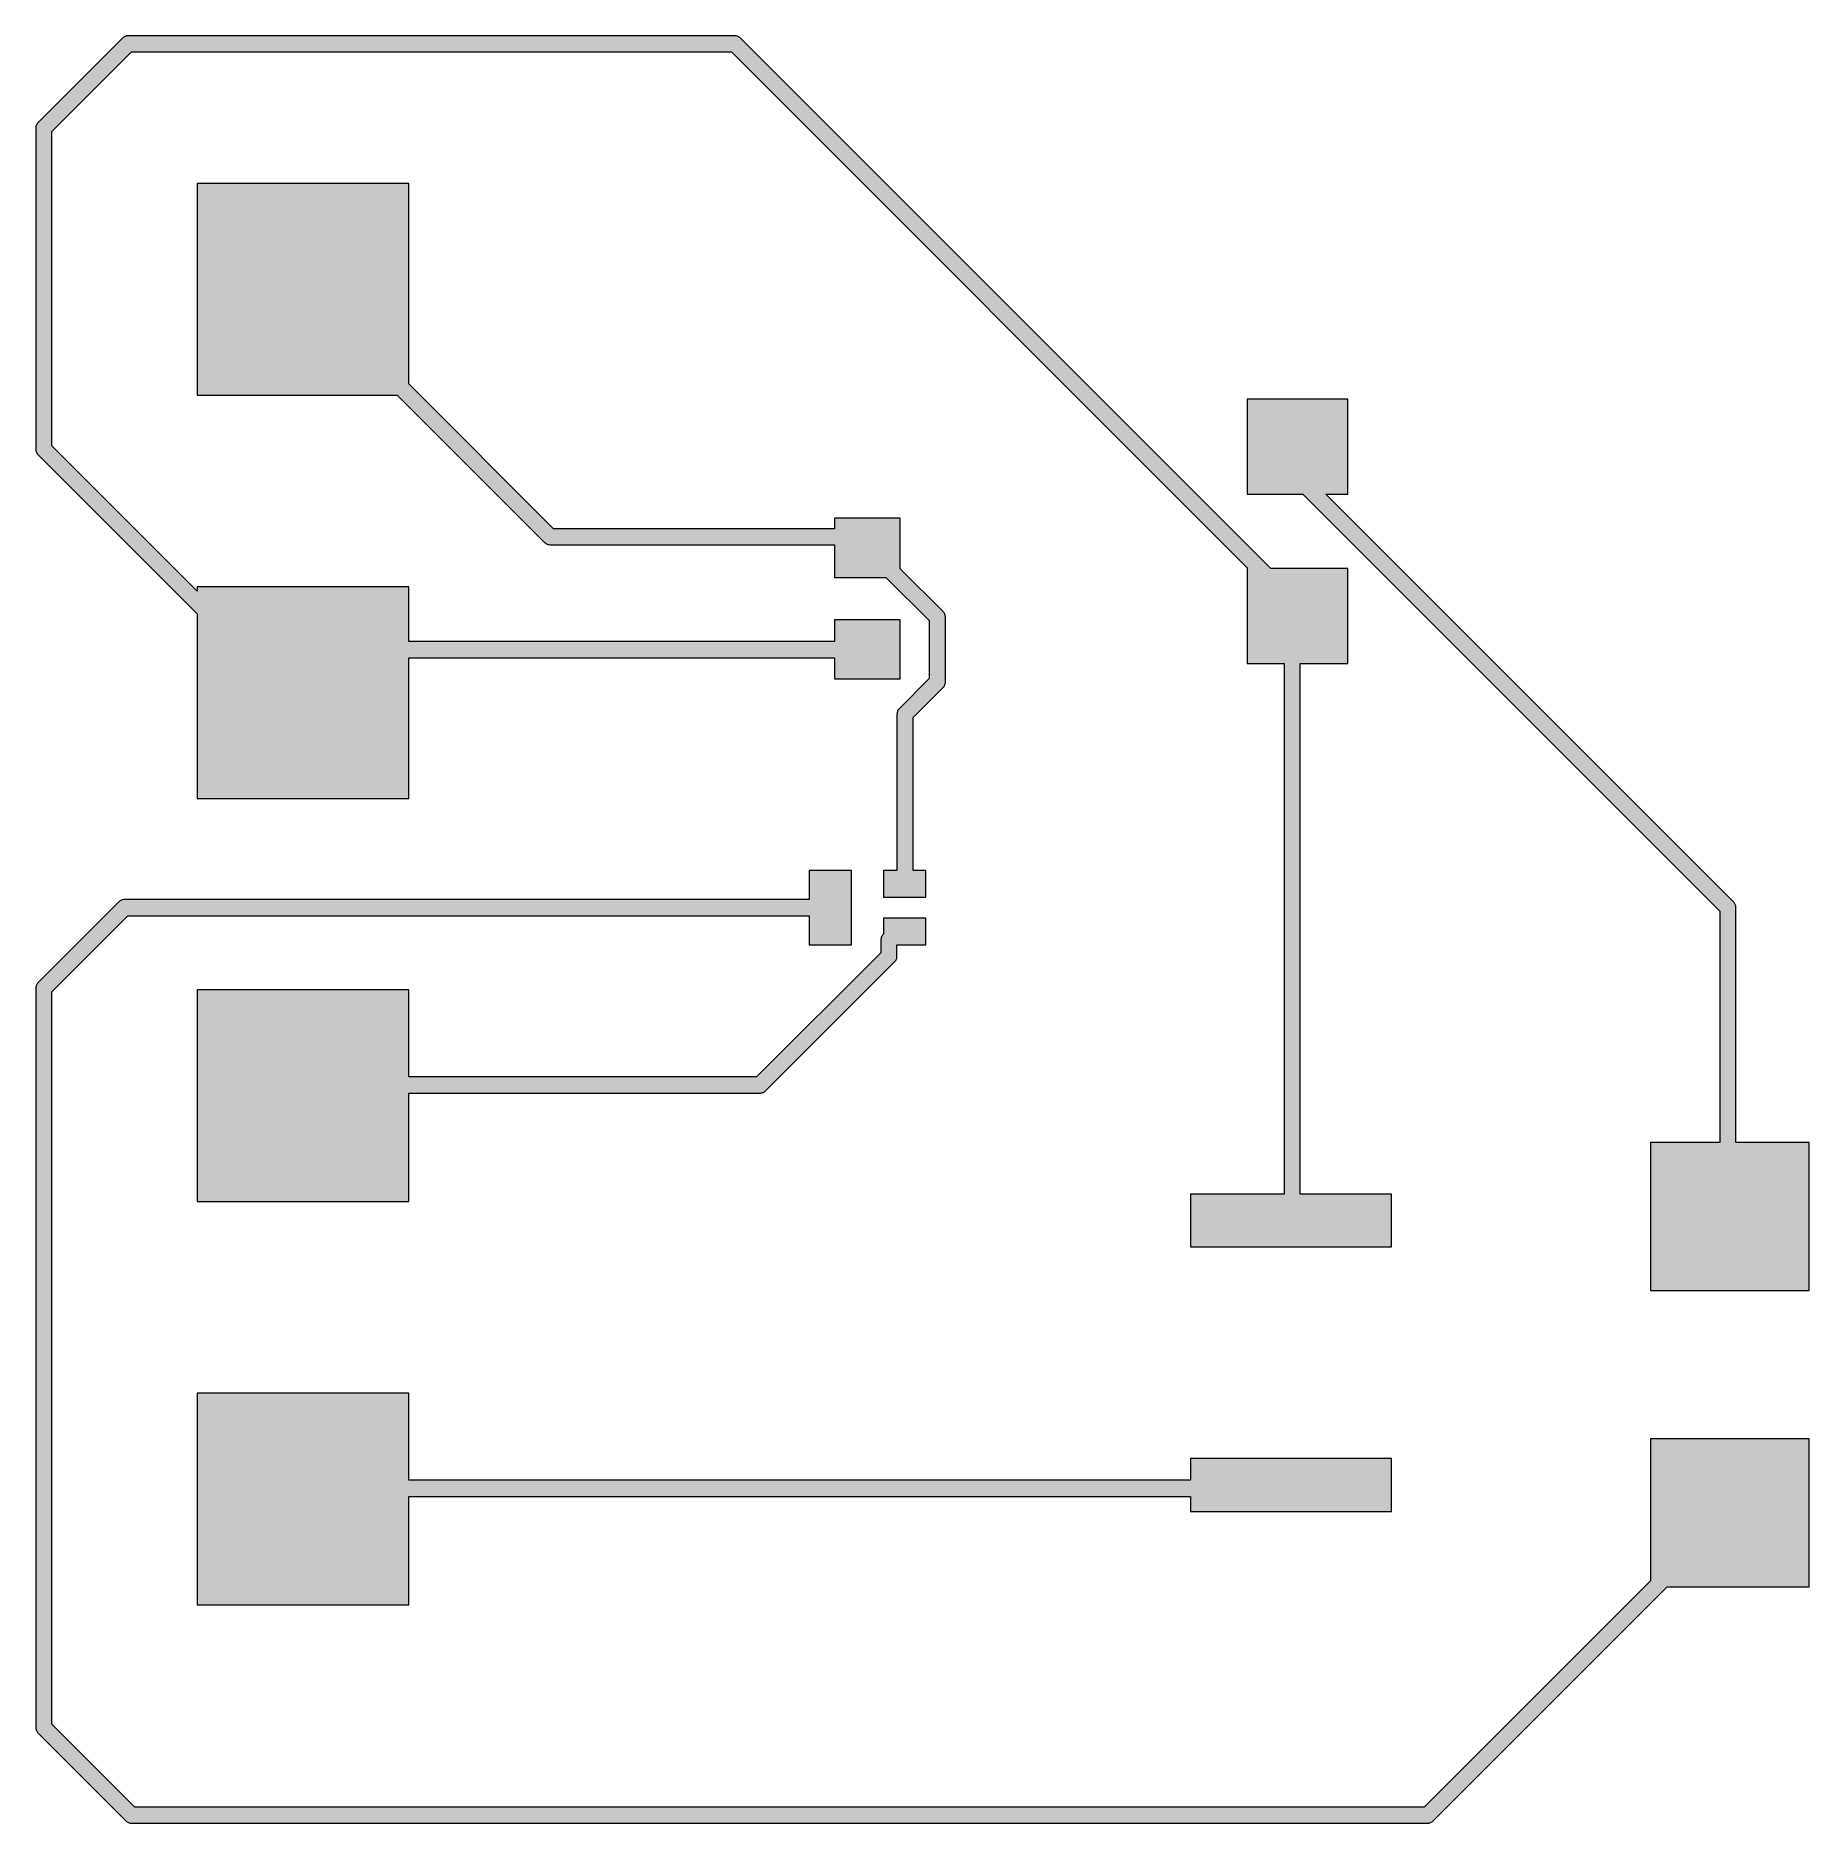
# Model space of a CAD drawing. Header units: millimetres. Extents: x 0 to 16.8, y 0 to 16.9.
import ezdxf

# ---------------------------------------------------------------- set-up
doc = ezdxf.new("R2010")
doc.units = ezdxf.units.MM
doc.header["$MEASUREMENT"] = 0
doc.layers.add('Layer 1', color=7, linetype='Continuous', lineweight=0)

msp = doc.modelspace()

# ---------------------------------------------------------------- hatches: boundary and pattern name
at = {"layer": 'Layer 1', "true_color": 0x66cc99, "transparency": 33554585}
h = msp.add_hatch(color=113, dxfattribs=at)
edge = h.paths.add_edge_path()
edge.add_spline(control_points=[(0.022, 16.072), (0.022, 16.072), (0.819, 16.869), (0.819, 16.869), (0.819, 16.869), (0.819, 16.869), (0.819, 16.869), (0.819, 16.869), (0.825, 16.874), (0.825, 16.874), (0.825, 16.874), (0.825, 16.874), (0.825, 16.874), (0.825, 16.874), (0.831, 16.878), (0.831, 16.878), (0.831, 16.878), (0.831, 16.878), (0.831, 16.878), (0.831, 16.878), (0.837, 16.882), (0.837, 16.882), (0.837, 16.882), (0.837, 16.882), (0.837, 16.882), (0.837, 16.882), (0.844, 16.885), (0.844, 16.885), (0.844, 16.885), (0.844, 16.885), (0.844, 16.885), (0.844, 16.885), (0.851, 16.888), (0.851, 16.888), (0.851, 16.888), (0.851, 16.888), (0.851, 16.888), (0.851, 16.888), (0.858, 16.89), (0.858, 16.89), (0.858, 16.89), (0.858, 16.89), (0.858, 16.89), (0.858, 16.89), (0.866, 16.891), (0.866, 16.891), (0.866, 16.891), (0.866, 16.891), (0.866, 16.891), (0.866, 16.891), (0.873, 16.891), (0.873, 16.891), (0.873, 16.891), (6.604, 16.891), (6.604, 16.891), (6.604, 16.891), (6.611, 16.891), (6.611, 16.891), (6.611, 16.891), (6.611, 16.891), (6.611, 16.891), (6.611, 16.891), (6.619, 16.89), (6.619, 16.89), (6.619, 16.89), (6.619, 16.89), (6.619, 16.89), (6.619, 16.89), (6.626, 16.888), (6.626, 16.888), (6.626, 16.888), (6.626, 16.888), (6.626, 16.888), (6.626, 16.888), (6.633, 16.885), (6.633, 16.885), (6.633, 16.885), (6.633, 16.885), (6.633, 16.885), (6.633, 16.885), (6.64, 16.882), (6.64, 16.882), (6.64, 16.882), (6.64, 16.882), (6.64, 16.882), (6.64, 16.882), (6.646, 16.878), (6.646, 16.878), (6.646, 16.878), (6.646, 16.878), (6.646, 16.878), (6.646, 16.878), (6.652, 16.874), (6.652, 16.874), (6.652, 16.874), (6.652, 16.874), (6.652, 16.874), (6.652, 16.874), (6.658, 16.869), (6.658, 16.869), (6.658, 16.869), (6.658, 16.869), (6.658, 16.869), (6.658, 16.869), (11.669, 11.858), (11.669, 11.858), (11.669, 11.858), (11.669, 11.858), (11.669, 11.858), (11.669, 11.858), (11.669, 11.858), (11.669, 11.858), (11.669, 11.858), (11.669, 11.858), (11.669, 11.858), (11.669, 11.858), (11.669, 11.858), (11.669, 11.858), (11.669, 11.858), (11.669, 11.858), (11.669, 11.858), (11.669, 11.858), (11.669, 11.858), (11.669, 11.858), (11.669, 11.858), (11.669, 11.858), (11.669, 11.858), (11.669, 11.858), (11.669, 11.858), (11.669, 11.858), (11.669, 11.858), (12.397, 11.858), (12.397, 11.858), (12.397, 11.858), (12.397, 11.858), (12.397, 11.858), (12.397, 11.858), (12.397, 11.858), (12.397, 11.858), (12.397, 11.858), (12.397, 10.958), (12.397, 10.958), (12.397, 10.958), (12.397, 10.958), (12.397, 10.958), (12.397, 10.958), (12.397, 10.958), (12.397, 10.958), (12.397, 10.958), (11.947, 10.958), (11.947, 10.958), (11.947, 10.958), (11.947, 10.958), (11.947, 10.958), (11.947, 10.958), (11.947, 10.958), (11.947, 10.958), (11.947, 10.958), (11.947, 10.958), (11.947, 10.958), (11.947, 10.958), (11.947, 10.958), (11.947, 10.958), (11.947, 10.958), (11.947, 10.958), (11.947, 10.958), (11.947, 10.958), (11.947, 10.958), (11.947, 10.958), (11.947, 10.958), (11.947, 10.958), (11.947, 10.958), (11.947, 10.958), (11.947, 10.958), (11.947, 10.958), (11.947, 10.958), (11.947, 10.958), (11.947, 10.958), (11.947, 10.958), (11.947, 10.958), (11.947, 10.958), (11.947, 10.958), (11.947, 10.958), (11.947, 10.958), (11.947, 10.958), (11.947, 10.958), (11.947, 10.958), (11.947, 10.958), (11.947, 10.958), (11.947, 10.958), (11.947, 10.958), (11.947, 10.958), (11.947, 10.958), (11.947, 10.958), (11.947, 10.958), (11.947, 10.958), (11.947, 10.958), (11.947, 10.958), (11.947, 10.958), (11.947, 10.958), (11.947, 5.946), (11.947, 5.946), (11.947, 5.946), (11.947, 5.946), (11.947, 5.946), (11.947, 5.946), (11.947, 5.946), (11.947, 5.946), (11.947, 5.946), (11.947, 5.946), (11.947, 5.946), (11.947, 5.946), (11.947, 5.946), (11.947, 5.946), (11.947, 5.946), (11.947, 5.946), (11.947, 5.946), (11.947, 5.946), (11.947, 5.946), (11.947, 5.946), (11.947, 5.946), (11.947, 5.946), (11.947, 5.946), (11.947, 5.946), (11.947, 5.946), (11.947, 5.946), (11.947, 5.946), (11.947, 5.946), (11.947, 5.946), (11.947, 5.946), (11.947, 5.946), (11.947, 5.946), (11.947, 5.946), (11.947, 5.946), (11.947, 5.946), (11.947, 5.946), (11.947, 5.946), (11.947, 5.946), (11.947, 5.946), (11.947, 5.946), (11.947, 5.946), (11.947, 5.946), (11.947, 5.946), (11.947, 5.946), (11.947, 5.946), (11.947, 5.946), (11.947, 5.946), (11.947, 5.946), (11.947, 5.946), (11.947, 5.946), (11.947, 5.946), (12.81, 5.946), (12.81, 5.946), (12.81, 5.946), (12.81, 5.946), (12.81, 5.946), (12.81, 5.946), (12.81, 5.946), (12.81, 5.946), (12.81, 5.946), (12.81, 5.446), (12.81, 5.446), (12.81, 5.446), (12.81, 5.446), (12.81, 5.446), (12.81, 5.446), (12.81, 5.446), (12.81, 5.446), (12.81, 5.446), (10.91, 5.446), (10.91, 5.446), (10.91, 5.446), (10.91, 5.446), (10.91, 5.446), (10.91, 5.446), (10.91, 5.446), (10.91, 5.446), (10.91, 5.446), (10.91, 5.946), (10.91, 5.946), (10.91, 5.946), (10.91, 5.946), (10.91, 5.946), (10.91, 5.946), (10.91, 5.946), (10.91, 5.946), (10.91, 5.946), (11.795, 5.946), (11.795, 5.946), (11.795, 5.946), (11.795, 5.946), (11.795, 5.946), (11.795, 5.946), (11.795, 5.946), (11.795, 5.946), (11.795, 5.946), (11.795, 5.946), (11.795, 5.946), (11.795, 5.946), (11.795, 5.946), (11.795, 5.946), (11.795, 5.946), (11.795, 5.946), (11.795, 5.946), (11.795, 5.946), (11.795, 5.946), (11.795, 5.946), (11.795, 5.946), (11.795, 5.946), (11.795, 5.946), (11.795, 5.946), (11.795, 5.946), (11.795, 5.946), (11.795, 5.946), (11.795, 5.946), (11.795, 5.946), (11.795, 5.946), (11.795, 5.946), (11.795, 5.946), (11.795, 5.946), (11.795, 5.946), (11.795, 5.946), (11.795, 5.946), (11.795, 5.946), (11.795, 5.946), (11.795, 5.946), (11.795, 5.946), (11.795, 5.946), (11.795, 5.946), (11.795, 5.946), (11.795, 5.946), (11.795, 5.946), (11.795, 5.946), (11.795, 5.946), (11.795, 5.946), (11.795, 5.946), (11.795, 5.946), (11.795, 5.946), (11.795, 10.958), (11.795, 10.958), (11.795, 10.958), (11.795, 10.958), (11.795, 10.958), (11.795, 10.958), (11.795, 10.958), (11.795, 10.958), (11.795, 10.958), (11.795, 10.958), (11.795, 10.958), (11.795, 10.958), (11.795, 10.958), (11.795, 10.958), (11.795, 10.958), (11.795, 10.958), (11.795, 10.958), (11.795, 10.958), (11.795, 10.958), (11.795, 10.958), (11.795, 10.958), (11.795, 10.958), (11.795, 10.958), (11.795, 10.958), (11.795, 10.958), (11.795, 10.958), (11.795, 10.958), (11.795, 10.958), (11.795, 10.958), (11.795, 10.958), (11.795, 10.958), (11.795, 10.958), (11.795, 10.958), (11.795, 10.958), (11.795, 10.958), (11.795, 10.958), (11.795, 10.958), (11.795, 10.958), (11.795, 10.958), (11.795, 10.958), (11.795, 10.958), (11.795, 10.958), (11.795, 10.958), (11.795, 10.958), (11.795, 10.958), (11.795, 10.958), (11.795, 10.958), (11.795, 10.958), (11.795, 10.958), (11.795, 10.958), (11.795, 10.958), (11.447, 10.958), (11.447, 10.958), (11.447, 10.958), (11.447, 10.958), (11.447, 10.958), (11.447, 10.958), (11.447, 10.958), (11.447, 10.958), (11.447, 10.958), (11.447, 11.858), (11.447, 11.858), (11.447, 11.858), (11.447, 11.858), (11.447, 11.858), (11.447, 11.858), (11.447, 11.858), (11.447, 11.858), (11.447, 11.858), (11.453, 11.858), (11.453, 11.858), (11.453, 11.858), (11.453, 11.858), (11.453, 11.858), (11.453, 11.858), (11.453, 11.858), (11.453, 11.858), (11.453, 11.858), (11.453, 11.858), (11.453, 11.858), (11.453, 11.858), (11.453, 11.858), (11.453, 11.858), (11.453, 11.858), (11.453, 11.858), (11.453, 11.858), (11.453, 11.858), (11.453, 11.858), (11.453, 11.858), (11.453, 11.858), (11.453, 11.858), (11.453, 11.858), (11.453, 11.858), (11.453, 11.858), (11.453, 11.858), (11.453, 11.858), (11.453, 11.858), (11.453, 11.858), (11.453, 11.858), (11.453, 11.858), (11.453, 11.858), (11.453, 11.858), (11.453, 11.858), (11.453, 11.858), (11.453, 11.858), (11.453, 11.858), (11.453, 11.858), (11.453, 11.858), (11.453, 11.858), (11.453, 11.858), (11.453, 11.858), (11.453, 11.858), (11.453, 11.858), (11.453, 11.858), (11.453, 11.858), (11.453, 11.858), (11.453, 11.858), (11.453, 11.858), (11.453, 11.858), (11.453, 11.858), (11.453, 11.858), (11.453, 11.858), (11.453, 11.858), (11.453, 11.858), (11.453, 11.858), (11.453, 11.858), (11.453, 11.858), (11.453, 11.858), (11.453, 11.858), (11.453, 11.858), (11.453, 11.858), (11.453, 11.858), (11.453, 11.858), (11.453, 11.858), (11.453, 11.858), (11.453, 11.858), (11.453, 11.858), (11.453, 11.858), (11.453, 11.858), (11.453, 11.858), (11.453, 11.858), (11.453, 11.858), (11.453, 11.858), (11.453, 11.858), (6.572, 16.739), (6.572, 16.739), (6.572, 16.739), (6.572, 16.739), (6.572, 16.739), (6.572, 16.739), (6.572, 16.739), (6.572, 16.739), (6.572, 16.739), (6.572, 16.739), (6.572, 16.739), (6.572, 16.739), (6.572, 16.739), (6.572, 16.739), (6.572, 16.739), (6.572, 16.739), (6.572, 16.739), (6.572, 16.739), (6.572, 16.739), (6.572, 16.739), (6.572, 16.739), (6.572, 16.739), (6.572, 16.739), (6.572, 16.739), (6.572, 16.739), (6.572, 16.739), (6.572, 16.739), (0.905, 16.739), (0.905, 16.739), (0.905, 16.739), (0.905, 16.739), (0.905, 16.739), (0.905, 16.739), (0.905, 16.739), (0.905, 16.739), (0.905, 16.739), (0.905, 16.739), (0.905, 16.739), (0.905, 16.739), (0.905, 16.739), (0.905, 16.739), (0.905, 16.739), (0.905, 16.739), (0.905, 16.739), (0.905, 16.739), (0.905, 16.739), (0.905, 16.739), (0.905, 16.739), (0.905, 16.739), (0.905, 16.739), (0.905, 16.739), (0.905, 16.739), (0.905, 16.739), (0.905, 16.739), (0.152, 15.986), (0.152, 15.986), (0.152, 15.986), (0.152, 15.986), (0.152, 15.986), (0.152, 15.986), (0.152, 15.986), (0.152, 15.986), (0.152, 15.986), (0.152, 15.986), (0.152, 15.986), (0.152, 15.986), (0.152, 15.986), (0.152, 15.986), (0.152, 15.986), (0.152, 15.986), (0.152, 15.986), (0.152, 15.986), (0.152, 15.986), (0.152, 15.986), (0.152, 15.986), (0.152, 15.986), (0.152, 15.986), (0.152, 15.986), (0.152, 15.986), (0.152, 15.986), (0.152, 15.986), (0.152, 13.016), (0.152, 13.016), (0.152, 13.016), (0.152, 13.016), (0.152, 13.016), (0.152, 13.016), (0.152, 13.016), (0.152, 13.016), (0.152, 13.016), (0.152, 13.016), (0.152, 13.016), (0.152, 13.016), (0.152, 13.016), (0.152, 13.016), (0.152, 13.016), (0.152, 13.016), (0.152, 13.016), (0.152, 13.016), (0.152, 13.016), (0.152, 13.016), (0.152, 13.016), (0.152, 13.016), (0.152, 13.016), (0.152, 13.016), (0.152, 13.016), (0.152, 13.016), (0.152, 13.016), (1.524, 11.644), (1.524, 11.644), (1.524, 11.644), (1.524, 11.644), (1.524, 11.644), (1.524, 11.644), (1.524, 11.644), (1.524, 11.644), (1.524, 11.644), (1.524, 11.644), (1.524, 11.644), (1.524, 11.644), (1.524, 11.644), (1.524, 11.644), (1.524, 11.644), (1.524, 11.644), (1.524, 11.644), (1.524, 11.644), (1.524, 11.644), (1.524, 11.644), (1.524, 11.644), (1.524, 11.644), (1.524, 11.644), (1.524, 11.644), (1.524, 11.644), (1.524, 11.644), (1.524, 11.644), (1.524, 11.644), (1.524, 11.644), (1.524, 11.644), (1.524, 11.644), (1.524, 11.644), (1.524, 11.644), (1.524, 11.644), (1.524, 11.644), (1.524, 11.644), (1.524, 11.644), (1.524, 11.644), (1.524, 11.644), (1.524, 11.644), (1.524, 11.644), (1.524, 11.644), (1.524, 11.644), (1.524, 11.644), (1.524, 11.644), (1.524, 11.644), (1.524, 11.644), (1.524, 11.644), (1.524, 11.644), (1.524, 11.644), (1.524, 11.644), (1.524, 11.644), (1.524, 11.644), (1.524, 11.644), (1.524, 11.644), (1.524, 11.644), (1.524, 11.644), (1.524, 11.644), (1.524, 11.644), (1.524, 11.644), (1.524, 11.644), (1.524, 11.644), (1.524, 11.644), (1.524, 11.644), (1.524, 11.644), (1.524, 11.644), (1.524, 11.644), (1.524, 11.644), (1.524, 11.644), (1.524, 11.644), (1.524, 11.644), (1.524, 11.644), (1.524, 11.644), (1.524, 11.644), (1.524, 11.644), (1.524, 11.684), (1.524, 11.684), (1.524, 11.684), (1.524, 11.684), (1.524, 11.684), (1.524, 11.684), (1.524, 11.684), (1.524, 11.684), (1.524, 11.684), (3.524, 11.684), (3.524, 11.684), (3.524, 11.684), (3.524, 11.684), (3.524, 11.684), (3.524, 11.684), (3.524, 11.684), (3.524, 11.684), (3.524, 11.684), (3.524, 11.167), (3.524, 11.167), (3.524, 11.167), (3.524, 11.167), (3.524, 11.167), (3.524, 11.167), (3.524, 11.167), (3.524, 11.167), (3.524, 11.167), (3.524, 11.167), (3.524, 11.167), (3.524, 11.167), (3.524, 11.167), (3.524, 11.167), (3.524, 11.167), (3.524, 11.167), (3.524, 11.167), (3.524, 11.167), (3.524, 11.167), (3.524, 11.167), (3.524, 11.167), (3.524, 11.167), (3.524, 11.167), (3.524, 11.167), (3.524, 11.167), (3.524, 11.167), (3.524, 11.167), (3.524, 11.167), (3.524, 11.167), (3.524, 11.167), (3.524, 11.167), (3.524, 11.167), (3.524, 11.167), (3.524, 11.167), (3.524, 11.167), (3.524, 11.167), (3.524, 11.167), (3.524, 11.167), (3.524, 11.167), (3.524, 11.167), (3.524, 11.167), (3.524, 11.167), (3.524, 11.167), (3.524, 11.167), (3.524, 11.167), (3.524, 11.167), (3.524, 11.167), (3.524, 11.167), (3.524, 11.167), (3.524, 11.167), (3.524, 11.167), (7.548, 11.167), (7.548, 11.167), (7.548, 11.167), (7.548, 11.167), (7.548, 11.167), (7.548, 11.167), (7.548, 11.167), (7.548, 11.167), (7.548, 11.167), (7.548, 11.167), (7.548, 11.167), (7.548, 11.167), (7.548, 11.167), (7.548, 11.167), (7.548, 11.167), (7.548, 11.167), (7.548, 11.167), (7.548, 11.167), (7.548, 11.167), (7.548, 11.167), (7.548, 11.167), (7.548, 11.167), (7.548, 11.167), (7.548, 11.167), (7.548, 11.167), (7.548, 11.167), (7.548, 11.167), (7.548, 11.167), (7.548, 11.167), (7.548, 11.167), (7.548, 11.167), (7.548, 11.167), (7.548, 11.167), (7.548, 11.167), (7.548, 11.167), (7.548, 11.167), (7.548, 11.167), (7.548, 11.167), (7.548, 11.167), (7.548, 11.167), (7.548, 11.167), (7.548, 11.167), (7.548, 11.167), (7.548, 11.167), (7.548, 11.167), (7.548, 11.167), (7.548, 11.167), (7.548, 11.167), (7.548, 11.167), (7.548, 11.167), (7.548, 11.167), (7.548, 11.373), (7.548, 11.373), (7.548, 11.373), (7.548, 11.373), (7.548, 11.373), (7.548, 11.373), (7.548, 11.373), (7.548, 11.373), (7.548, 11.373), (8.168, 11.373), (8.168, 11.373), (8.168, 11.373), (8.168, 11.373), (8.168, 11.373), (8.168, 11.373), (8.168, 11.373), (8.168, 11.373), (8.168, 11.373), (8.168, 10.813), (8.168, 10.813), (8.168, 10.813), (8.168, 10.813), (8.168, 10.813), (8.168, 10.813), (8.168, 10.813), (8.168, 10.813), (8.168, 10.813), (7.548, 10.813), (7.548, 10.813), (7.548, 10.813), (7.548, 10.813), (7.548, 10.813), (7.548, 10.813), (7.548, 10.813), (7.548, 10.813), (7.548, 10.813), (7.548, 11.014), (7.548, 11.014), (7.548, 11.014), (7.548, 11.014), (7.548, 11.014), (7.548, 11.014), (7.548, 11.014), (7.548, 11.014), (7.548, 11.014), (7.548, 11.014), (7.548, 11.014), (7.548, 11.014), (7.548, 11.014), (7.548, 11.014), (7.548, 11.014), (7.548, 11.014), (7.548, 11.014), (7.548, 11.014), (7.548, 11.014), (7.548, 11.014), (7.548, 11.014), (7.548, 11.014), (7.548, 11.014), (7.548, 11.014), (7.548, 11.014), (7.548, 11.014), (7.548, 11.014), (7.548, 11.014), (7.548, 11.014), (7.548, 11.014), (7.548, 11.014), (7.548, 11.014), (7.548, 11.014), (7.548, 11.014), (7.548, 11.014), (7.548, 11.014), (7.548, 11.014), (7.548, 11.014), (7.548, 11.014), (7.548, 11.014), (7.548, 11.014), (7.548, 11.014), (7.548, 11.014), (7.548, 11.014), (7.548, 11.014), (7.548, 11.014), (7.548, 11.014), (7.548, 11.014), (7.548, 11.014), (7.548, 11.014), (7.548, 11.014), (3.524, 11.014), (3.524, 11.014), (3.524, 11.014), (3.524, 11.014), (3.524, 11.014), (3.524, 11.014), (3.524, 11.014), (3.524, 11.014), (3.524, 11.014), (3.524, 11.014), (3.524, 11.014), (3.524, 11.014), (3.524, 11.014), (3.524, 11.014), (3.524, 11.014), (3.524, 11.014), (3.524, 11.014), (3.524, 11.014), (3.524, 11.014), (3.524, 11.014), (3.524, 11.014), (3.524, 11.014), (3.524, 11.014), (3.524, 11.014), (3.524, 11.014), (3.524, 11.014), (3.524, 11.014), (3.524, 11.014), (3.524, 11.014), (3.524, 11.014), (3.524, 11.014), (3.524, 11.014), (3.524, 11.014), (3.524, 11.014), (3.524, 11.014), (3.524, 11.014), (3.524, 11.014), (3.524, 11.014), (3.524, 11.014), (3.524, 11.014), (3.524, 11.014), (3.524, 11.014), (3.524, 11.014), (3.524, 11.014), (3.524, 11.014), (3.524, 11.014), (3.524, 11.014), (3.524, 11.014), (3.524, 11.014), (3.524, 11.014), (3.524, 11.014), (3.524, 9.684), (3.524, 9.684), (3.524, 9.684), (3.524, 9.684), (3.524, 9.684), (3.524, 9.684), (3.524, 9.684), (3.524, 9.684), (3.524, 9.684), (1.524, 9.684), (1.524, 9.684), (1.524, 9.684), (1.524, 9.684), (1.524, 9.684), (1.524, 9.684), (1.524, 9.684), (1.524, 9.684), (1.524, 9.684), (1.524, 11.428), (1.524, 11.428), (1.524, 11.428), (1.524, 11.428), (1.524, 11.428), (1.524, 11.428), (1.524, 11.428), (1.524, 11.428), (1.524, 11.428), (1.524, 11.428), (1.524, 11.428), (1.524, 11.428), (1.524, 11.428), (1.524, 11.428), (1.524, 11.428), (1.524, 11.428), (1.524, 11.428), (1.524, 11.428), (1.524, 11.428), (1.524, 11.428), (1.524, 11.428), (1.524, 11.428), (1.524, 11.428), (1.524, 11.428), (1.524, 11.428), (1.524, 11.428), (1.524, 11.428), (0.022, 12.93), (0.022, 12.93), (0.022, 12.93), (0.022, 12.93), (0.022, 12.93), (0.022, 12.93), (0.017, 12.936), (0.017, 12.936), (0.017, 12.936), (0.017, 12.936), (0.017, 12.936), (0.017, 12.936), (0.013, 12.942), (0.013, 12.942), (0.013, 12.942), (0.013, 12.942), (0.013, 12.942), (0.013, 12.942), (0.009, 12.948), (0.009, 12.948), (0.009, 12.948), (0.009, 12.948), (0.009, 12.948), (0.009, 12.948), (0.006, 12.955), (0.006, 12.955), (0.006, 12.955), (0.006, 12.955), (0.006, 12.955), (0.006, 12.955), (0.003, 12.962), (0.003, 12.962), (0.003, 12.962), (0.003, 12.962), (0.003, 12.962), (0.003, 12.962), (0.001, 12.969), (0.001, 12.969), (0.001, 12.969), (0.001, 12.969), (0.001, 12.969), (0.001, 12.969), (0, 12.977), (0, 12.977), (0, 12.977), (0, 12.977), (0, 12.977), (0, 12.977), (0, 12.984), (0, 12.984), (0, 12.984), (0, 16.018), (0, 16.018), (0, 16.018), (0, 16.025), (0, 16.025), (0, 16.025), (0, 16.025), (0, 16.025), (0, 16.025), (0.001, 16.033), (0.001, 16.033), (0.001, 16.033), (0.001, 16.033), (0.001, 16.033), (0.001, 16.033), (0.003, 16.04), (0.003, 16.04), (0.003, 16.04), (0.003, 16.04), (0.003, 16.04), (0.003, 16.04), (0.006, 16.047), (0.006, 16.047), (0.006, 16.047), (0.006, 16.047), (0.006, 16.047), (0.006, 16.047), (0.009, 16.054), (0.009, 16.054), (0.009, 16.054), (0.009, 16.054), (0.009, 16.054), (0.009, 16.054), (0.013, 16.06), (0.013, 16.06), (0.013, 16.06), (0.013, 16.06), (0.013, 16.06), (0.013, 16.06), (0.017, 16.066), (0.017, 16.066), (0.017, 16.066), (0.017, 16.066), (0.017, 16.066), (0.017, 16.066), (0.022, 16.072), (0.022, 16.072), (0.022, 16.072), (0.022, 16.072), (0.022, 16.072)], knot_values=[0, 0, 0, 0, 1, 1, 1, 2, 2, 2, 3, 3, 3, 4, 4, 4, 5, 5, 5, 6, 6, 6, 7, 7, 7, 8, 8, 8, 9, 9, 9, 10, 10, 10, 11, 11, 11, 12, 12, 12, 13, 13, 13, 14, 14, 14, 15, 15, 15, 16, 16, 16, 17, 17, 17, 18, 18, 18, 19, 19, 19, 20, 20, 20, 21, 21, 21, 22, 22, 22, 23, 23, 23, 24, 24, 24, 25, 25, 25, 26, 26, 26, 27, 27, 27, 28, 28, 28, 29, 29, 29, 30, 30, 30, 31, 31, 31, 32, 32, 32, 33, 33, 33, 34, 34, 34, 35, 35, 35, 36, 36, 36, 37, 37, 37, 38, 38, 38, 39, 39, 39, 40, 40, 40, 41, 41, 41, 42, 42, 42, 43, 43, 43, 44, 44, 44, 45, 45, 45, 46, 46, 46, 47, 47, 47, 48, 48, 48, 49, 49, 49, 50, 50, 50, 51, 51, 51, 52, 52, 52, 53, 53, 53, 54, 54, 54, 55, 55, 55, 56, 56, 56, 57, 57, 57, 58, 58, 58, 59, 59, 59, 60, 60, 60, 61, 61, 61, 62, 62, 62, 63, 63, 63, 64, 64, 64, 65, 65, 65, 66, 66, 66, 67, 67, 67, 68, 68, 68, 69, 69, 69, 70, 70, 70, 71, 71, 71, 72, 72, 72, 73, 73, 73, 74, 74, 74, 75, 75, 75, 76, 76, 76, 77, 77, 77, 78, 78, 78, 79, 79, 79, 80, 80, 80, 81, 81, 81, 82, 82, 82, 83, 83, 83, 84, 84, 84, 85, 85, 85, 86, 86, 86, 87, 87, 87, 88, 88, 88, 89, 89, 89, 90, 90, 90, 91, 91, 91, 92, 92, 92, 93, 93, 93, 94, 94, 94, 95, 95, 95, 96, 96, 96, 97, 97, 97, 98, 98, 98, 99, 99, 99, 100, 100, 100, 101, 101, 101, 102, 102, 102, 103, 103, 103, 104, 104, 104, 105, 105, 105, 106, 106, 106, 107, 107, 107, 108, 108, 108, 109, 109, 109, 110, 110, 110, 111, 111, 111, 112, 112, 112, 113, 113, 113, 114, 114, 114, 115, 115, 115, 116, 116, 116, 117, 117, 117, 118, 118, 118, 119, 119, 119, 120, 120, 120, 121, 121, 121, 122, 122, 122, 123, 123, 123, 124, 124, 124, 125, 125, 125, 126, 126, 126, 127, 127, 127, 128, 128, 128, 129, 129, 129, 130, 130, 130, 131, 131, 131, 132, 132, 132, 133, 133, 133, 134, 134, 134, 135, 135, 135, 136, 136, 136, 137, 137, 137, 138, 138, 138, 139, 139, 139, 140, 140, 140, 141, 141, 141, 142, 142, 142, 143, 143, 143, 144, 144, 144, 145, 145, 145, 146, 146, 146, 147, 147, 147, 148, 148, 148, 149, 149, 149, 150, 150, 150, 151, 151, 151, 152, 152, 152, 153, 153, 153, 154, 154, 154, 155, 155, 155, 156, 156, 156, 157, 157, 157, 158, 158, 158, 159, 159, 159, 160, 160, 160, 161, 161, 161, 162, 162, 162, 163, 163, 163, 164, 164, 164, 165, 165, 165, 166, 166, 166, 167, 167, 167, 168, 168, 168, 169, 169, 169, 170, 170, 170, 171, 171, 171, 172, 172, 172, 173, 173, 173, 174, 174, 174, 175, 175, 175, 176, 176, 176, 177, 177, 177, 178, 178, 178, 179, 179, 179, 180, 180, 180, 181, 181, 181, 182, 182, 182, 183, 183, 183, 184, 184, 184, 185, 185, 185, 186, 186, 186, 187, 187, 187, 188, 188, 188, 189, 189, 189, 190, 190, 190, 191, 191, 191, 192, 192, 192, 193, 193, 193, 194, 194, 194, 195, 195, 195, 196, 196, 196, 197, 197, 197, 198, 198, 198, 199, 199, 199, 200, 200, 200, 201, 201, 201, 202, 202, 202, 203, 203, 203, 204, 204, 204, 205, 205, 205, 206, 206, 206, 207, 207, 207, 208, 208, 208, 209, 209, 209, 210, 210, 210, 211, 211, 211, 212, 212, 212, 213, 213, 213, 214, 214, 214, 215, 215, 215, 216, 216, 216, 217, 217, 217, 218, 218, 218, 219, 219, 219, 220, 220, 220, 221, 221, 221, 222, 222, 222, 223, 223, 223, 224, 224, 224, 225, 225, 225, 226, 226, 226, 227, 227, 227, 228, 228, 228, 229, 229, 229, 230, 230, 230, 231, 231, 231, 232, 232, 232, 233, 233, 233, 234, 234, 234, 235, 235, 235, 236, 236, 236, 237, 237, 237, 238, 238, 238, 239, 239, 239, 240, 240, 240, 241, 241, 241, 242, 242, 242, 243, 243, 243, 244, 244, 244, 245, 245, 245, 246, 246, 246, 247, 247, 247, 248, 248, 248, 249, 249, 249, 250, 250, 250, 251, 251, 251, 252, 252, 252, 253, 253, 253, 254, 254, 254, 255, 255, 255, 256, 256, 256, 257, 257, 257, 258, 258, 258, 259, 259, 259, 260, 260, 260, 261, 261, 261, 262, 262, 262, 263, 263, 263, 264, 264, 264, 265, 265, 265, 266, 266, 266, 267, 267, 267, 268, 268, 268, 269, 269, 269, 270, 270, 270, 271, 271, 271, 272, 272, 272, 273, 273, 273, 274, 274, 274, 275, 275, 275, 276, 276, 276, 277, 277, 277, 278, 278, 278, 279, 279, 279, 280, 280, 280, 281, 281, 281, 282, 282, 282, 283, 283, 283, 284, 284, 284, 285, 285, 285, 286, 286, 286, 287, 287, 287, 288, 288, 288, 289, 289, 289, 290, 290, 290, 291, 291, 291, 292, 292, 292, 293, 293, 293, 294, 294, 294, 295, 295, 295, 296, 296, 296, 297, 297, 297, 298, 298, 298, 299, 299, 299, 300, 300, 300, 301, 301, 301, 302, 302, 302, 303, 303, 303, 304, 304, 304, 305, 305, 305, 306, 306, 306, 307, 307, 307, 308, 308, 308, 309, 309, 309, 310, 310, 310, 311, 311, 311, 312, 312, 312, 313, 313, 313, 314, 314, 314, 315, 315, 315, 316, 316, 316, 317, 317, 317, 318, 318, 318, 319, 319, 319, 320, 320, 320, 321, 321, 321, 322, 322, 322, 323, 323, 323, 324, 324, 324, 325, 325, 325, 326, 326, 326, 327, 327, 327, 328, 328, 328, 329, 329, 329, 330, 330, 330, 331, 331, 331, 332, 332, 332, 333, 333, 333, 334, 334, 334, 335, 335, 335, 336, 336, 336, 337, 337, 337, 338, 338, 338, 339, 339, 339, 340, 340, 340, 341, 341, 341, 342, 342, 342, 343, 343, 343, 344, 344, 344, 345, 345, 345, 346, 346, 346, 347, 347, 347, 348, 348, 348, 349, 349, 349, 350, 350, 350, 351, 351, 351, 352, 352, 352, 353, 353, 353, 354, 354, 354, 355, 355, 355, 356, 356, 356, 356], degree=3, periodic=0)
h = msp.add_hatch(color=113, dxfattribs=at)
edge = h.paths.add_edge_path()
edge.add_spline(control_points=[(1.524, 15.494), (1.524, 15.494), (1.524, 15.494), (1.524, 15.494), (1.524, 15.494), (1.524, 15.494), (1.524, 15.494), (1.524, 15.494), (3.524, 15.494), (3.524, 15.494), (3.524, 15.494), (3.524, 15.494), (3.524, 15.494), (3.524, 15.494), (3.524, 15.494), (3.524, 15.494), (3.524, 15.494), (3.524, 13.602), (3.524, 13.602), (3.524, 13.602), (3.524, 13.602), (3.524, 13.602), (3.524, 13.602), (3.524, 13.602), (3.524, 13.602), (3.524, 13.602), (3.524, 13.602), (3.524, 13.602), (3.524, 13.602), (3.524, 13.602), (3.524, 13.602), (3.524, 13.602), (3.524, 13.602), (3.524, 13.602), (3.524, 13.602), (3.524, 13.602), (3.524, 13.602), (3.524, 13.602), (3.524, 13.602), (3.524, 13.602), (3.524, 13.602), (3.524, 13.602), (3.524, 13.602), (3.524, 13.602), (4.892, 12.233), (4.892, 12.233), (4.892, 12.233), (4.892, 12.233), (4.892, 12.233), (4.892, 12.233), (4.892, 12.233), (4.892, 12.233), (4.892, 12.233), (4.892, 12.233), (4.892, 12.233), (4.892, 12.233), (4.892, 12.233), (4.892, 12.233), (4.892, 12.233), (4.892, 12.233), (4.892, 12.233), (4.892, 12.233), (4.892, 12.233), (4.892, 12.233), (4.892, 12.233), (4.892, 12.233), (4.892, 12.233), (4.892, 12.233), (4.892, 12.233), (4.892, 12.233), (4.892, 12.233), (7.548, 12.233), (7.548, 12.233), (7.548, 12.233), (7.548, 12.233), (7.548, 12.233), (7.548, 12.233), (7.548, 12.233), (7.548, 12.233), (7.548, 12.233), (7.548, 12.233), (7.548, 12.233), (7.548, 12.233), (7.548, 12.233), (7.548, 12.233), (7.548, 12.233), (7.548, 12.233), (7.548, 12.233), (7.548, 12.233), (7.548, 12.233), (7.548, 12.233), (7.548, 12.233), (7.548, 12.233), (7.548, 12.233), (7.548, 12.233), (7.548, 12.233), (7.548, 12.233), (7.548, 12.233), (7.548, 12.233), (7.548, 12.233), (7.548, 12.233), (7.548, 12.233), (7.548, 12.233), (7.548, 12.233), (7.548, 12.233), (7.548, 12.233), (7.548, 12.233), (7.548, 12.233), (7.548, 12.233), (7.548, 12.233), (7.548, 12.233), (7.548, 12.233), (7.548, 12.233), (7.548, 12.233), (7.548, 12.233), (7.548, 12.233), (7.548, 12.233), (7.548, 12.233), (7.548, 12.233), (7.548, 12.233), (7.548, 12.233), (7.548, 12.233), (7.548, 12.333), (7.548, 12.333), (7.548, 12.333), (7.548, 12.333), (7.548, 12.333), (7.548, 12.333), (7.548, 12.333), (7.548, 12.333), (7.548, 12.333), (8.168, 12.333), (8.168, 12.333), (8.168, 12.333), (8.168, 12.333), (8.168, 12.333), (8.168, 12.333), (8.168, 12.333), (8.168, 12.333), (8.168, 12.333), (8.168, 11.853), (8.168, 11.853), (8.168, 11.853), (8.168, 11.853), (8.168, 11.853), (8.168, 11.853), (8.168, 11.853), (8.168, 11.853), (8.168, 11.853), (8.168, 11.853), (8.168, 11.853), (8.168, 11.853), (8.168, 11.853), (8.168, 11.853), (8.168, 11.853), (8.168, 11.853), (8.168, 11.853), (8.168, 11.853), (8.168, 11.853), (8.168, 11.853), (8.168, 11.853), (8.168, 11.853), (8.168, 11.853), (8.168, 11.853), (8.168, 11.853), (8.168, 11.853), (8.168, 11.853), (8.572, 11.449), (8.572, 11.449), (8.572, 11.449), (8.572, 11.449), (8.572, 11.449), (8.572, 11.449), (8.577, 11.444), (8.577, 11.444), (8.577, 11.444), (8.577, 11.444), (8.577, 11.444), (8.577, 11.444), (8.582, 11.438), (8.582, 11.438), (8.582, 11.438), (8.582, 11.438), (8.582, 11.438), (8.582, 11.438), (8.586, 11.431), (8.586, 11.431), (8.586, 11.431), (8.586, 11.431), (8.586, 11.431), (8.586, 11.431), (8.589, 11.424), (8.589, 11.424), (8.589, 11.424), (8.589, 11.424), (8.589, 11.424), (8.589, 11.424), (8.591, 11.417), (8.591, 11.417), (8.591, 11.417), (8.591, 11.417), (8.591, 11.417), (8.591, 11.417), (8.593, 11.41), (8.593, 11.41), (8.593, 11.41), (8.593, 11.41), (8.593, 11.41), (8.593, 11.41), (8.594, 11.403), (8.594, 11.403), (8.594, 11.403), (8.594, 11.403), (8.594, 11.403), (8.594, 11.403), (8.595, 11.395), (8.595, 11.395), (8.595, 11.395), (8.595, 10.786), (8.595, 10.786), (8.595, 10.786), (8.594, 10.778), (8.594, 10.778), (8.594, 10.778), (8.594, 10.778), (8.594, 10.778), (8.594, 10.778), (8.593, 10.771), (8.593, 10.771), (8.593, 10.771), (8.593, 10.771), (8.593, 10.771), (8.593, 10.771), (8.591, 10.763), (8.591, 10.763), (8.591, 10.763), (8.591, 10.763), (8.591, 10.763), (8.591, 10.763), (8.589, 10.756), (8.589, 10.756), (8.589, 10.756), (8.589, 10.756), (8.589, 10.756), (8.589, 10.756), (8.586, 10.75), (8.586, 10.75), (8.586, 10.75), (8.586, 10.75), (8.586, 10.75), (8.586, 10.75), (8.582, 10.743), (8.582, 10.743), (8.582, 10.743), (8.582, 10.743), (8.582, 10.743), (8.582, 10.743), (8.577, 10.737), (8.577, 10.737), (8.577, 10.737), (8.577, 10.737), (8.577, 10.737), (8.577, 10.737), (8.572, 10.732), (8.572, 10.732), (8.572, 10.732), (8.572, 10.732), (8.572, 10.732), (8.572, 10.732), (8.29, 10.449), (8.29, 10.449), (8.29, 10.449), (8.29, 10.449), (8.29, 10.449), (8.29, 10.449), (8.29, 10.449), (8.29, 10.449), (8.29, 10.449), (8.29, 10.449), (8.29, 10.449), (8.29, 10.449), (8.29, 10.449), (8.29, 10.449), (8.29, 10.449), (8.29, 10.449), (8.29, 10.449), (8.29, 10.449), (8.29, 10.449), (8.29, 10.449), (8.29, 10.449), (8.29, 10.449), (8.29, 10.449), (8.29, 10.449), (8.29, 10.449), (8.29, 10.449), (8.29, 10.449), (8.29, 9.002), (8.29, 9.002), (8.29, 9.002), (8.29, 9.002), (8.29, 9.002), (8.29, 9.002), (8.29, 9.002), (8.29, 9.002), (8.29, 9.002), (8.29, 9.002), (8.29, 9.002), (8.29, 9.002), (8.29, 9.002), (8.29, 9.002), (8.29, 9.002), (8.29, 9.002), (8.29, 9.002), (8.29, 9.002), (8.29, 9.002), (8.29, 9.002), (8.29, 9.002), (8.29, 9.002), (8.29, 9.002), (8.29, 9.002), (8.29, 9.002), (8.29, 9.002), (8.29, 9.002), (8.29, 9.002), (8.29, 9.002), (8.29, 9.002), (8.29, 9.002), (8.29, 9.002), (8.29, 9.002), (8.29, 9.002), (8.29, 9.002), (8.29, 9.002), (8.29, 9.002), (8.29, 9.002), (8.29, 9.002), (8.29, 9.002), (8.29, 9.002), (8.29, 9.002), (8.29, 9.002), (8.29, 9.002), (8.29, 9.002), (8.29, 9.002), (8.29, 9.002), (8.29, 9.002), (8.29, 9.002), (8.29, 9.002), (8.29, 9.002), (8.408, 9.002), (8.408, 9.002), (8.408, 9.002), (8.408, 9.002), (8.408, 9.002), (8.408, 9.002), (8.408, 9.002), (8.408, 9.002), (8.408, 9.002), (8.408, 8.752), (8.408, 8.752), (8.408, 8.752), (8.408, 8.752), (8.408, 8.752), (8.408, 8.752), (8.408, 8.752), (8.408, 8.752), (8.408, 8.752), (8.008, 8.752), (8.008, 8.752), (8.008, 8.752), (8.008, 8.752), (8.008, 8.752), (8.008, 8.752), (8.008, 8.752), (8.008, 8.752), (8.008, 8.752), (8.008, 9.002), (8.008, 9.002), (8.008, 9.002), (8.008, 9.002), (8.008, 9.002), (8.008, 9.002), (8.008, 9.002), (8.008, 9.002), (8.008, 9.002), (8.137, 9.002), (8.137, 9.002), (8.137, 9.002), (8.137, 9.002), (8.137, 9.002), (8.137, 9.002), (8.137, 9.002), (8.137, 9.002), (8.137, 9.002), (8.137, 9.002), (8.137, 9.002), (8.137, 9.002), (8.137, 9.002), (8.137, 9.002), (8.137, 9.002), (8.137, 9.002), (8.137, 9.002), (8.137, 9.002), (8.137, 9.002), (8.137, 9.002), (8.137, 9.002), (8.137, 9.002), (8.137, 9.002), (8.137, 9.002), (8.137, 9.002), (8.137, 9.002), (8.137, 9.002), (8.137, 9.002), (8.137, 9.002), (8.137, 9.002), (8.137, 9.002), (8.137, 9.002), (8.137, 9.002), (8.137, 9.002), (8.137, 9.002), (8.137, 9.002), (8.137, 9.002), (8.137, 9.002), (8.137, 9.002), (8.137, 9.002), (8.137, 9.002), (8.137, 9.002), (8.137, 9.002), (8.137, 9.002), (8.137, 9.002), (8.137, 9.002), (8.137, 9.002), (8.137, 9.002), (8.137, 9.002), (8.137, 9.002), (8.137, 9.002), (8.137, 10.481), (8.137, 10.481), (8.137, 10.481), (8.138, 10.488), (8.138, 10.488), (8.138, 10.488), (8.138, 10.488), (8.138, 10.488), (8.138, 10.488), (8.139, 10.496), (8.139, 10.496), (8.139, 10.496), (8.139, 10.496), (8.139, 10.496), (8.139, 10.496), (8.141, 10.503), (8.141, 10.503), (8.141, 10.503), (8.141, 10.503), (8.141, 10.503), (8.141, 10.503), (8.143, 10.51), (8.143, 10.51), (8.143, 10.51), (8.143, 10.51), (8.143, 10.51), (8.143, 10.51), (8.146, 10.517), (8.146, 10.517), (8.146, 10.517), (8.146, 10.517), (8.146, 10.517), (8.146, 10.517), (8.15, 10.523), (8.15, 10.523), (8.15, 10.523), (8.15, 10.523), (8.15, 10.523), (8.15, 10.523), (8.155, 10.529), (8.155, 10.529), (8.155, 10.529), (8.155, 10.529), (8.155, 10.529), (8.155, 10.529), (8.16, 10.535), (8.16, 10.535), (8.16, 10.535), (8.16, 10.535), (8.16, 10.535), (8.16, 10.535), (8.442, 10.817), (8.442, 10.817), (8.442, 10.817), (8.442, 10.817), (8.442, 10.817), (8.442, 10.817), (8.442, 10.817), (8.442, 10.817), (8.442, 10.817), (8.442, 10.817), (8.442, 10.817), (8.442, 10.817), (8.442, 10.817), (8.442, 10.817), (8.442, 10.817), (8.442, 10.817), (8.442, 10.817), (8.442, 10.817), (8.442, 10.817), (8.442, 10.817), (8.442, 10.817), (8.442, 10.817), (8.442, 10.817), (8.442, 10.817), (8.442, 10.817), (8.442, 10.817), (8.442, 10.817), (8.442, 11.364), (8.442, 11.364), (8.442, 11.364), (8.442, 11.364), (8.442, 11.364), (8.442, 11.364), (8.442, 11.364), (8.442, 11.364), (8.442, 11.364), (8.442, 11.364), (8.442, 11.364), (8.442, 11.364), (8.442, 11.364), (8.442, 11.364), (8.442, 11.364), (8.442, 11.364), (8.442, 11.364), (8.442, 11.364), (8.442, 11.364), (8.442, 11.364), (8.442, 11.364), (8.442, 11.364), (8.442, 11.364), (8.442, 11.364), (8.442, 11.364), (8.442, 11.364), (8.442, 11.364), (8.033, 11.773), (8.033, 11.773), (8.033, 11.773), (8.033, 11.773), (8.033, 11.773), (8.033, 11.773), (8.033, 11.773), (8.033, 11.773), (8.033, 11.773), (8.033, 11.773), (8.033, 11.773), (8.033, 11.773), (8.033, 11.773), (8.033, 11.773), (8.033, 11.773), (8.033, 11.773), (8.033, 11.773), (8.033, 11.773), (8.033, 11.773), (8.033, 11.773), (8.033, 11.773), (8.033, 11.773), (8.033, 11.773), (8.033, 11.773), (8.033, 11.773), (8.033, 11.773), (8.033, 11.773), (7.548, 11.773), (7.548, 11.773), (7.548, 11.773), (7.548, 11.773), (7.548, 11.773), (7.548, 11.773), (7.548, 11.773), (7.548, 11.773), (7.548, 11.773), (7.548, 12.081), (7.548, 12.081), (7.548, 12.081), (7.548, 12.081), (7.548, 12.081), (7.548, 12.081), (7.548, 12.081), (7.548, 12.081), (7.548, 12.081), (7.548, 12.081), (7.548, 12.081), (7.548, 12.081), (7.548, 12.081), (7.548, 12.081), (7.548, 12.081), (7.548, 12.081), (7.548, 12.081), (7.548, 12.081), (7.548, 12.081), (7.548, 12.081), (7.548, 12.081), (7.548, 12.081), (7.548, 12.081), (7.548, 12.081), (7.548, 12.081), (7.548, 12.081), (7.548, 12.081), (7.548, 12.081), (7.548, 12.081), (7.548, 12.081), (7.548, 12.081), (7.548, 12.081), (7.548, 12.081), (7.548, 12.081), (7.548, 12.081), (7.548, 12.081), (7.548, 12.081), (7.548, 12.081), (7.548, 12.081), (7.548, 12.081), (7.548, 12.081), (7.548, 12.081), (7.548, 12.081), (7.548, 12.081), (7.548, 12.081), (7.548, 12.081), (7.548, 12.081), (7.548, 12.081), (7.548, 12.081), (7.548, 12.081), (7.548, 12.081), (4.861, 12.081), (4.861, 12.081), (4.861, 12.081), (4.853, 12.081), (4.853, 12.081), (4.853, 12.081), (4.853, 12.081), (4.853, 12.081), (4.853, 12.081), (4.846, 12.082), (4.846, 12.082), (4.846, 12.082), (4.846, 12.082), (4.846, 12.082), (4.846, 12.082), (4.839, 12.084), (4.839, 12.084), (4.839, 12.084), (4.839, 12.084), (4.839, 12.084), (4.839, 12.084), (4.832, 12.087), (4.832, 12.087), (4.832, 12.087), (4.832, 12.087), (4.832, 12.087), (4.832, 12.087), (4.825, 12.09), (4.825, 12.09), (4.825, 12.09), (4.825, 12.09), (4.825, 12.09), (4.825, 12.09), (4.818, 12.094), (4.818, 12.094), (4.818, 12.094), (4.818, 12.094), (4.818, 12.094), (4.818, 12.094), (4.812, 12.098), (4.812, 12.098), (4.812, 12.098), (4.812, 12.098), (4.812, 12.098), (4.812, 12.098), (4.807, 12.103), (4.807, 12.103), (4.807, 12.103), (4.807, 12.103), (4.807, 12.103), (4.807, 12.103), (3.416, 13.494), (3.416, 13.494), (3.416, 13.494), (3.416, 13.494), (3.416, 13.494), (3.416, 13.494), (3.416, 13.494), (3.416, 13.494), (3.416, 13.494), (3.416, 13.494), (3.416, 13.494), (3.416, 13.494), (3.416, 13.494), (3.416, 13.494), (3.416, 13.494), (3.416, 13.494), (3.416, 13.494), (3.416, 13.494), (3.416, 13.494), (3.416, 13.494), (3.416, 13.494), (3.416, 13.494), (3.416, 13.494), (3.416, 13.494), (3.416, 13.494), (3.416, 13.494), (3.416, 13.494), (1.524, 13.494), (1.524, 13.494), (1.524, 13.494), (1.524, 13.494), (1.524, 13.494), (1.524, 13.494), (1.524, 13.494), (1.524, 13.494), (1.524, 13.494), (1.524, 15.494), (1.524, 15.494)], knot_values=[0, 0, 0, 0, 1, 1, 1, 2, 2, 2, 3, 3, 3, 4, 4, 4, 5, 5, 5, 6, 6, 6, 7, 7, 7, 8, 8, 8, 9, 9, 9, 10, 10, 10, 11, 11, 11, 12, 12, 12, 13, 13, 13, 14, 14, 14, 15, 15, 15, 16, 16, 16, 17, 17, 17, 18, 18, 18, 19, 19, 19, 20, 20, 20, 21, 21, 21, 22, 22, 22, 23, 23, 23, 24, 24, 24, 25, 25, 25, 26, 26, 26, 27, 27, 27, 28, 28, 28, 29, 29, 29, 30, 30, 30, 31, 31, 31, 32, 32, 32, 33, 33, 33, 34, 34, 34, 35, 35, 35, 36, 36, 36, 37, 37, 37, 38, 38, 38, 39, 39, 39, 40, 40, 40, 41, 41, 41, 42, 42, 42, 43, 43, 43, 44, 44, 44, 45, 45, 45, 46, 46, 46, 47, 47, 47, 48, 48, 48, 49, 49, 49, 50, 50, 50, 51, 51, 51, 52, 52, 52, 53, 53, 53, 54, 54, 54, 55, 55, 55, 56, 56, 56, 57, 57, 57, 58, 58, 58, 59, 59, 59, 60, 60, 60, 61, 61, 61, 62, 62, 62, 63, 63, 63, 64, 64, 64, 65, 65, 65, 66, 66, 66, 67, 67, 67, 68, 68, 68, 69, 69, 69, 70, 70, 70, 71, 71, 71, 72, 72, 72, 73, 73, 73, 74, 74, 74, 75, 75, 75, 76, 76, 76, 77, 77, 77, 78, 78, 78, 79, 79, 79, 80, 80, 80, 81, 81, 81, 82, 82, 82, 83, 83, 83, 84, 84, 84, 85, 85, 85, 86, 86, 86, 87, 87, 87, 88, 88, 88, 89, 89, 89, 90, 90, 90, 91, 91, 91, 92, 92, 92, 93, 93, 93, 94, 94, 94, 95, 95, 95, 96, 96, 96, 97, 97, 97, 98, 98, 98, 99, 99, 99, 100, 100, 100, 101, 101, 101, 102, 102, 102, 103, 103, 103, 104, 104, 104, 105, 105, 105, 106, 106, 106, 107, 107, 107, 108, 108, 108, 109, 109, 109, 110, 110, 110, 111, 111, 111, 112, 112, 112, 113, 113, 113, 114, 114, 114, 115, 115, 115, 116, 116, 116, 117, 117, 117, 118, 118, 118, 119, 119, 119, 120, 120, 120, 121, 121, 121, 122, 122, 122, 123, 123, 123, 124, 124, 124, 125, 125, 125, 126, 126, 126, 127, 127, 127, 128, 128, 128, 129, 129, 129, 130, 130, 130, 131, 131, 131, 132, 132, 132, 133, 133, 133, 134, 134, 134, 135, 135, 135, 136, 136, 136, 137, 137, 137, 138, 138, 138, 139, 139, 139, 140, 140, 140, 141, 141, 141, 142, 142, 142, 143, 143, 143, 144, 144, 144, 145, 145, 145, 146, 146, 146, 147, 147, 147, 148, 148, 148, 149, 149, 149, 150, 150, 150, 151, 151, 151, 152, 152, 152, 153, 153, 153, 154, 154, 154, 155, 155, 155, 156, 156, 156, 157, 157, 157, 158, 158, 158, 159, 159, 159, 160, 160, 160, 161, 161, 161, 162, 162, 162, 163, 163, 163, 164, 164, 164, 165, 165, 165, 166, 166, 166, 167, 167, 167, 168, 168, 168, 169, 169, 169, 170, 170, 170, 171, 171, 171, 172, 172, 172, 173, 173, 173, 174, 174, 174, 175, 175, 175, 176, 176, 176, 177, 177, 177, 178, 178, 178, 179, 179, 179, 180, 180, 180, 181, 181, 181, 182, 182, 182, 183, 183, 183, 184, 184, 184, 185, 185, 185, 186, 186, 186, 187, 187, 187, 188, 188, 188, 189, 189, 189, 190, 190, 190, 191, 191, 191, 192, 192, 192, 193, 193, 193, 194, 194, 194, 195, 195, 195, 196, 196, 196, 197, 197, 197, 198, 198, 198, 199, 199, 199, 200, 200, 200, 201, 201, 201, 202, 202, 202, 203, 203, 203, 204, 204, 204, 205, 205, 205, 206, 206, 206, 207, 207, 207, 208, 208, 208, 209, 209, 209, 210, 210, 210, 211, 211, 211, 212, 212, 212, 213, 213, 213, 214, 214, 214, 215, 215, 215, 216, 216, 216, 217, 217, 217, 218, 218, 218, 219, 219, 219, 220, 220, 220, 221, 221, 221, 222, 222, 222, 223, 223, 223, 224, 224, 224, 225, 225, 225, 226, 226, 226, 227, 227, 227, 228, 228, 228, 229, 229, 229, 230, 230, 230, 231, 231, 231, 232, 232, 232, 233, 233, 233, 234, 234, 234, 235, 235, 235, 236, 236, 236, 237, 237, 237, 238, 238, 238, 238], degree=3, periodic=0)
h = msp.add_hatch(color=113, dxfattribs=at)
edge = h.paths.add_edge_path()
edge.add_spline(control_points=[(11.447, 13.458), (11.447, 13.458), (11.447, 13.458), (11.447, 13.458), (11.447, 13.458), (11.447, 13.458), (11.447, 13.458), (11.447, 13.458), (12.397, 13.458), (12.397, 13.458), (12.397, 13.458), (12.397, 13.458), (12.397, 13.458), (12.397, 13.458), (12.397, 13.458), (12.397, 13.458), (12.397, 13.458), (12.397, 12.558), (12.397, 12.558), (12.397, 12.558), (12.397, 12.558), (12.397, 12.558), (12.397, 12.558), (12.397, 12.558), (12.397, 12.558), (12.397, 12.558), (12.188, 12.558), (12.188, 12.558), (12.188, 12.558), (12.188, 12.558), (12.188, 12.558), (12.188, 12.558), (12.188, 12.558), (12.188, 12.558), (12.188, 12.558), (12.188, 12.558), (12.188, 12.558), (12.188, 12.558), (12.188, 12.558), (12.188, 12.558), (12.188, 12.558), (12.188, 12.558), (12.188, 12.558), (12.188, 12.558), (12.188, 12.558), (12.188, 12.558), (12.188, 12.558), (12.188, 12.558), (12.188, 12.558), (12.188, 12.558), (12.188, 12.558), (12.188, 12.558), (12.188, 12.558), (12.188, 12.558), (12.188, 12.558), (12.188, 12.558), (12.188, 12.558), (12.188, 12.558), (12.188, 12.558), (12.188, 12.558), (12.188, 12.558), (12.188, 12.558), (12.188, 12.558), (12.188, 12.558), (12.188, 12.558), (12.188, 12.558), (12.188, 12.558), (12.188, 12.558), (12.188, 12.558), (12.188, 12.558), (12.188, 12.558), (12.188, 12.558), (12.188, 12.558), (12.188, 12.558), (12.188, 12.558), (12.188, 12.558), (12.188, 12.558), (12.188, 12.558), (12.188, 12.558), (12.188, 12.558), (12.188, 12.558), (12.188, 12.558), (12.188, 12.558), (12.188, 12.558), (12.188, 12.558), (12.188, 12.558), (12.188, 12.558), (12.188, 12.558), (12.188, 12.558), (12.188, 12.558), (12.188, 12.558), (12.188, 12.558), (12.188, 12.558), (12.188, 12.558), (12.188, 12.558), (12.188, 12.558), (12.188, 12.558), (12.188, 12.558), (12.188, 12.558), (12.188, 12.558), (12.188, 12.558), (16.04, 8.706), (16.04, 8.706), (16.04, 8.706), (16.04, 8.706), (16.04, 8.706), (16.04, 8.706), (16.045, 8.7), (16.045, 8.7), (16.045, 8.7), (16.045, 8.7), (16.045, 8.7), (16.045, 8.7), (16.049, 8.694), (16.049, 8.694), (16.049, 8.694), (16.049, 8.694), (16.049, 8.694), (16.049, 8.694), (16.053, 8.688), (16.053, 8.688), (16.053, 8.688), (16.053, 8.688), (16.053, 8.688), (16.053, 8.688), (16.056, 8.681), (16.056, 8.681), (16.056, 8.681), (16.056, 8.681), (16.056, 8.681), (16.056, 8.681), (16.059, 8.674), (16.059, 8.674), (16.059, 8.674), (16.059, 8.674), (16.059, 8.674), (16.059, 8.674), (16.061, 8.667), (16.061, 8.667), (16.061, 8.667), (16.061, 8.667), (16.061, 8.667), (16.061, 8.667), (16.062, 8.659), (16.062, 8.659), (16.062, 8.659), (16.062, 8.659), (16.062, 8.659), (16.062, 8.659), (16.062, 8.652), (16.062, 8.652), (16.062, 8.652), (16.062, 6.433), (16.062, 6.433), (16.062, 6.433), (16.062, 6.433), (16.062, 6.433), (16.062, 6.433), (16.062, 6.433), (16.062, 6.433), (16.062, 6.433), (16.062, 6.433), (16.062, 6.433), (16.062, 6.433), (16.062, 6.433), (16.062, 6.433), (16.062, 6.433), (16.062, 6.433), (16.062, 6.433), (16.062, 6.433), (16.062, 6.433), (16.062, 6.433), (16.062, 6.433), (16.062, 6.433), (16.062, 6.433), (16.062, 6.433), (16.062, 6.433), (16.062, 6.433), (16.062, 6.433), (16.062, 6.433), (16.062, 6.433), (16.062, 6.433), (16.062, 6.433), (16.062, 6.433), (16.062, 6.433), (16.062, 6.433), (16.062, 6.433), (16.062, 6.433), (16.062, 6.433), (16.062, 6.433), (16.062, 6.433), (16.062, 6.433), (16.062, 6.433), (16.062, 6.433), (16.062, 6.433), (16.062, 6.433), (16.062, 6.433), (16.062, 6.433), (16.062, 6.433), (16.062, 6.433), (16.062, 6.433), (16.062, 6.433), (16.062, 6.433), (16.756, 6.433), (16.756, 6.433), (16.756, 6.433), (16.756, 6.433), (16.756, 6.433), (16.756, 6.433), (16.756, 6.433), (16.756, 6.433), (16.756, 6.433), (16.756, 5.033), (16.756, 5.033), (16.756, 5.033), (16.756, 5.033), (16.756, 5.033), (16.756, 5.033), (16.756, 5.033), (16.756, 5.033), (16.756, 5.033), (15.256, 5.033), (15.256, 5.033), (15.256, 5.033), (15.256, 5.033), (15.256, 5.033), (15.256, 5.033), (15.256, 5.033), (15.256, 5.033), (15.256, 5.033), (15.256, 6.433), (15.256, 6.433), (15.256, 6.433), (15.256, 6.433), (15.256, 6.433), (15.256, 6.433), (15.256, 6.433), (15.256, 6.433), (15.256, 6.433), (15.91, 6.433), (15.91, 6.433), (15.91, 6.433), (15.91, 6.433), (15.91, 6.433), (15.91, 6.433), (15.91, 6.433), (15.91, 6.433), (15.91, 6.433), (15.91, 6.433), (15.91, 6.433), (15.91, 6.433), (15.91, 6.433), (15.91, 6.433), (15.91, 6.433), (15.91, 6.433), (15.91, 6.433), (15.91, 6.433), (15.91, 6.433), (15.91, 6.433), (15.91, 6.433), (15.91, 6.433), (15.91, 6.433), (15.91, 6.433), (15.91, 6.433), (15.91, 6.433), (15.91, 6.433), (15.91, 6.433), (15.91, 6.433), (15.91, 6.433), (15.91, 6.433), (15.91, 6.433), (15.91, 6.433), (15.91, 6.433), (15.91, 6.433), (15.91, 6.433), (15.91, 6.433), (15.91, 6.433), (15.91, 6.433), (15.91, 6.433), (15.91, 6.433), (15.91, 6.433), (15.91, 6.433), (15.91, 6.433), (15.91, 6.433), (15.91, 6.433), (15.91, 6.433), (15.91, 6.433), (15.91, 6.433), (15.91, 6.433), (15.91, 6.433), (15.91, 8.62), (15.91, 8.62), (15.91, 8.62), (15.91, 8.62), (15.91, 8.62), (15.91, 8.62), (15.91, 8.62), (15.91, 8.62), (15.91, 8.62), (15.91, 8.62), (15.91, 8.62), (15.91, 8.62), (15.91, 8.62), (15.91, 8.62), (15.91, 8.62), (15.91, 8.62), (15.91, 8.62), (15.91, 8.62), (15.91, 8.62), (15.91, 8.62), (15.91, 8.62), (15.91, 8.62), (15.91, 8.62), (15.91, 8.62), (15.91, 8.62), (15.91, 8.62), (15.91, 8.62), (11.972, 12.558), (11.972, 12.558), (11.972, 12.558), (11.972, 12.558), (11.972, 12.558), (11.972, 12.558), (11.972, 12.558), (11.972, 12.558), (11.972, 12.558), (11.972, 12.558), (11.972, 12.558), (11.972, 12.558), (11.972, 12.558), (11.972, 12.558), (11.972, 12.558), (11.972, 12.558), (11.972, 12.558), (11.972, 12.558), (11.972, 12.558), (11.972, 12.558), (11.972, 12.558), (11.972, 12.558), (11.972, 12.558), (11.972, 12.558), (11.972, 12.558), (11.972, 12.558), (11.972, 12.558), (11.447, 12.558), (11.447, 12.558), (11.447, 12.558), (11.447, 12.558), (11.447, 12.558), (11.447, 12.558), (11.447, 12.558), (11.447, 12.558), (11.447, 12.558), (11.447, 13.458), (11.447, 13.458)], knot_values=[0, 0, 0, 0, 1, 1, 1, 2, 2, 2, 3, 3, 3, 4, 4, 4, 5, 5, 5, 6, 6, 6, 7, 7, 7, 8, 8, 8, 9, 9, 9, 10, 10, 10, 11, 11, 11, 12, 12, 12, 13, 13, 13, 14, 14, 14, 15, 15, 15, 16, 16, 16, 17, 17, 17, 18, 18, 18, 19, 19, 19, 20, 20, 20, 21, 21, 21, 22, 22, 22, 23, 23, 23, 24, 24, 24, 25, 25, 25, 26, 26, 26, 27, 27, 27, 28, 28, 28, 29, 29, 29, 30, 30, 30, 31, 31, 31, 32, 32, 32, 33, 33, 33, 34, 34, 34, 35, 35, 35, 36, 36, 36, 37, 37, 37, 38, 38, 38, 39, 39, 39, 40, 40, 40, 41, 41, 41, 42, 42, 42, 43, 43, 43, 44, 44, 44, 45, 45, 45, 46, 46, 46, 47, 47, 47, 48, 48, 48, 49, 49, 49, 50, 50, 50, 51, 51, 51, 52, 52, 52, 53, 53, 53, 54, 54, 54, 55, 55, 55, 56, 56, 56, 57, 57, 57, 58, 58, 58, 59, 59, 59, 60, 60, 60, 61, 61, 61, 62, 62, 62, 63, 63, 63, 64, 64, 64, 65, 65, 65, 66, 66, 66, 67, 67, 67, 68, 68, 68, 69, 69, 69, 70, 70, 70, 71, 71, 71, 72, 72, 72, 73, 73, 73, 74, 74, 74, 75, 75, 75, 76, 76, 76, 77, 77, 77, 78, 78, 78, 79, 79, 79, 80, 80, 80, 81, 81, 81, 82, 82, 82, 83, 83, 83, 84, 84, 84, 85, 85, 85, 86, 86, 86, 87, 87, 87, 88, 88, 88, 89, 89, 89, 90, 90, 90, 91, 91, 91, 92, 92, 92, 93, 93, 93, 94, 94, 94, 95, 95, 95, 96, 96, 96, 97, 97, 97, 98, 98, 98, 99, 99, 99, 100, 100, 100, 101, 101, 101, 102, 102, 102, 103, 103, 103, 104, 104, 104, 105, 105, 105, 106, 106, 106, 107, 107, 107, 108, 108, 108, 109, 109, 109, 110, 110, 110, 111, 111, 111, 112, 112, 112, 113, 113, 113, 114, 114, 114, 115, 115, 115, 116, 116, 116, 117, 117, 117, 118, 118, 118, 118], degree=3, periodic=0)
h = msp.add_hatch(color=113, dxfattribs=at)
edge = h.paths.add_edge_path()
edge.add_spline(control_points=[(0.022, 0.851), (0.022, 0.851), (0.022, 0.851), (0.022, 0.851), (0.022, 0.851), (0.017, 0.857), (0.017, 0.857), (0.017, 0.857), (0.017, 0.857), (0.017, 0.857), (0.017, 0.857), (0.013, 0.863), (0.013, 0.863), (0.013, 0.863), (0.013, 0.863), (0.013, 0.863), (0.013, 0.863), (0.009, 0.869), (0.009, 0.869), (0.009, 0.869), (0.009, 0.869), (0.009, 0.869), (0.009, 0.869), (0.006, 0.876), (0.006, 0.876), (0.006, 0.876), (0.006, 0.876), (0.006, 0.876), (0.006, 0.876), (0.003, 0.883), (0.003, 0.883), (0.003, 0.883), (0.003, 0.883), (0.003, 0.883), (0.003, 0.883), (0.001, 0.89), (0.001, 0.89), (0.001, 0.89), (0.001, 0.89), (0.001, 0.89), (0.001, 0.89), (0, 0.898), (0, 0.898), (0, 0.898), (0, 0.898), (0, 0.898), (0, 0.898), (0, 0.905), (0, 0.905), (0, 0.905), (0, 7.89), (0, 7.89), (0, 7.89), (0, 7.897), (0, 7.897), (0, 7.897), (0, 7.897), (0, 7.897), (0, 7.897), (0.001, 7.905), (0.001, 7.905), (0.001, 7.905), (0.001, 7.905), (0.001, 7.905), (0.001, 7.905), (0.003, 7.912), (0.003, 7.912), (0.003, 7.912), (0.003, 7.912), (0.003, 7.912), (0.003, 7.912), (0.006, 7.919), (0.006, 7.919), (0.006, 7.919), (0.006, 7.919), (0.006, 7.919), (0.006, 7.919), (0.009, 7.926), (0.009, 7.926), (0.009, 7.926), (0.009, 7.926), (0.009, 7.926), (0.009, 7.926), (0.013, 7.932), (0.013, 7.932), (0.013, 7.932), (0.013, 7.932), (0.013, 7.932), (0.013, 7.932), (0.017, 7.938), (0.017, 7.938), (0.017, 7.938), (0.017, 7.938), (0.017, 7.938), (0.017, 7.938), (0.022, 7.944), (0.022, 7.944), (0.022, 7.944), (0.022, 7.944), (0.022, 7.944), (0.022, 7.944), (0.784, 8.706), (0.784, 8.706), (0.784, 8.706), (0.784, 8.706), (0.784, 8.706), (0.784, 8.706), (0.79, 8.711), (0.79, 8.711), (0.79, 8.711), (0.79, 8.711), (0.79, 8.711), (0.79, 8.711), (0.796, 8.715), (0.796, 8.715), (0.796, 8.715), (0.796, 8.715), (0.796, 8.715), (0.796, 8.715), (0.802, 8.719), (0.802, 8.719), (0.802, 8.719), (0.802, 8.719), (0.802, 8.719), (0.802, 8.719), (0.809, 8.722), (0.809, 8.722), (0.809, 8.722), (0.809, 8.722), (0.809, 8.722), (0.809, 8.722), (0.816, 8.725), (0.816, 8.725), (0.816, 8.725), (0.816, 8.725), (0.816, 8.725), (0.816, 8.725), (0.823, 8.727), (0.823, 8.727), (0.823, 8.727), (0.823, 8.727), (0.823, 8.727), (0.823, 8.727), (0.831, 8.728), (0.831, 8.728), (0.831, 8.728), (0.831, 8.728), (0.831, 8.728), (0.831, 8.728), (0.838, 8.728), (0.838, 8.728), (0.838, 8.728), (7.308, 8.728), (7.308, 8.728), (7.308, 8.728), (7.308, 8.728), (7.308, 8.728), (7.308, 8.728), (7.308, 8.728), (7.308, 8.728), (7.308, 8.728), (7.308, 8.728), (7.308, 8.728), (7.308, 8.728), (7.308, 8.728), (7.308, 8.728), (7.308, 8.728), (7.308, 8.728), (7.308, 8.728), (7.308, 8.728), (7.308, 8.728), (7.308, 8.728), (7.308, 8.728), (7.308, 8.728), (7.308, 8.728), (7.308, 8.728), (7.308, 8.728), (7.308, 8.728), (7.308, 8.728), (7.308, 8.728), (7.308, 8.728), (7.308, 8.728), (7.308, 8.728), (7.308, 8.728), (7.308, 8.728), (7.308, 8.728), (7.308, 8.728), (7.308, 8.728), (7.308, 8.728), (7.308, 8.728), (7.308, 8.728), (7.308, 8.728), (7.308, 8.728), (7.308, 8.728), (7.308, 8.728), (7.308, 8.728), (7.308, 8.728), (7.308, 8.728), (7.308, 8.728), (7.308, 8.728), (7.308, 8.728), (7.308, 8.728), (7.308, 8.728), (7.308, 9.002), (7.308, 9.002), (7.308, 9.002), (7.308, 9.002), (7.308, 9.002), (7.308, 9.002), (7.308, 9.002), (7.308, 9.002), (7.308, 9.002), (7.708, 9.002), (7.708, 9.002), (7.708, 9.002), (7.708, 9.002), (7.708, 9.002), (7.708, 9.002), (7.708, 9.002), (7.708, 9.002), (7.708, 9.002), (7.708, 8.302), (7.708, 8.302), (7.708, 8.302), (7.708, 8.302), (7.708, 8.302), (7.708, 8.302), (7.708, 8.302), (7.708, 8.302), (7.708, 8.302), (7.308, 8.302), (7.308, 8.302), (7.308, 8.302), (7.308, 8.302), (7.308, 8.302), (7.308, 8.302), (7.308, 8.302), (7.308, 8.302), (7.308, 8.302), (7.308, 8.576), (7.308, 8.576), (7.308, 8.576), (7.308, 8.576), (7.308, 8.576), (7.308, 8.576), (7.308, 8.576), (7.308, 8.576), (7.308, 8.576), (7.308, 8.576), (7.308, 8.576), (7.308, 8.576), (7.308, 8.576), (7.308, 8.576), (7.308, 8.576), (7.308, 8.576), (7.308, 8.576), (7.308, 8.576), (7.308, 8.576), (7.308, 8.576), (7.308, 8.576), (7.308, 8.576), (7.308, 8.576), (7.308, 8.576), (7.308, 8.576), (7.308, 8.576), (7.308, 8.576), (7.308, 8.576), (7.308, 8.576), (7.308, 8.576), (7.308, 8.576), (7.308, 8.576), (7.308, 8.576), (7.308, 8.576), (7.308, 8.576), (7.308, 8.576), (7.308, 8.576), (7.308, 8.576), (7.308, 8.576), (7.308, 8.576), (7.308, 8.576), (7.308, 8.576), (7.308, 8.576), (7.308, 8.576), (7.308, 8.576), (7.308, 8.576), (7.308, 8.576), (7.308, 8.576), (7.308, 8.576), (7.308, 8.576), (7.308, 8.576), (0.87, 8.576), (0.87, 8.576), (0.87, 8.576), (0.87, 8.576), (0.87, 8.576), (0.87, 8.576), (0.87, 8.576), (0.87, 8.576), (0.87, 8.576), (0.87, 8.576), (0.87, 8.576), (0.87, 8.576), (0.87, 8.576), (0.87, 8.576), (0.87, 8.576), (0.87, 8.576), (0.87, 8.576), (0.87, 8.576), (0.87, 8.576), (0.87, 8.576), (0.87, 8.576), (0.87, 8.576), (0.87, 8.576), (0.87, 8.576), (0.87, 8.576), (0.87, 8.576), (0.87, 8.576), (0.152, 7.858), (0.152, 7.858), (0.152, 7.858), (0.152, 7.858), (0.152, 7.858), (0.152, 7.858), (0.152, 7.858), (0.152, 7.858), (0.152, 7.858), (0.152, 7.858), (0.152, 7.858), (0.152, 7.858), (0.152, 7.858), (0.152, 7.858), (0.152, 7.858), (0.152, 7.858), (0.152, 7.858), (0.152, 7.858), (0.152, 7.858), (0.152, 7.858), (0.152, 7.858), (0.152, 7.858), (0.152, 7.858), (0.152, 7.858), (0.152, 7.858), (0.152, 7.858), (0.152, 7.858), (0.152, 0.937), (0.152, 0.937), (0.152, 0.937), (0.152, 0.937), (0.152, 0.937), (0.152, 0.937), (0.152, 0.937), (0.152, 0.937), (0.152, 0.937), (0.152, 0.937), (0.152, 0.937), (0.152, 0.937), (0.152, 0.937), (0.152, 0.937), (0.152, 0.937), (0.152, 0.937), (0.152, 0.937), (0.152, 0.937), (0.152, 0.937), (0.152, 0.937), (0.152, 0.937), (0.152, 0.937), (0.152, 0.937), (0.152, 0.937), (0.152, 0.937), (0.152, 0.937), (0.152, 0.937), (0.937, 0.152), (0.937, 0.152), (0.937, 0.152), (0.937, 0.152), (0.937, 0.152), (0.937, 0.152), (0.937, 0.152), (0.937, 0.152), (0.937, 0.152), (0.937, 0.152), (0.937, 0.152), (0.937, 0.152), (0.937, 0.152), (0.937, 0.152), (0.937, 0.152), (0.937, 0.152), (0.937, 0.152), (0.937, 0.152), (0.937, 0.152), (0.937, 0.152), (0.937, 0.152), (0.937, 0.152), (0.937, 0.152), (0.937, 0.152), (0.937, 0.152), (0.937, 0.152), (0.937, 0.152), (13.118, 0.152), (13.118, 0.152), (13.118, 0.152), (13.118, 0.152), (13.118, 0.152), (13.118, 0.152), (13.118, 0.152), (13.118, 0.152), (13.118, 0.152), (13.118, 0.152), (13.118, 0.152), (13.118, 0.152), (13.118, 0.152), (13.118, 0.152), (13.118, 0.152), (13.118, 0.152), (13.118, 0.152), (13.118, 0.152), (13.118, 0.152), (13.118, 0.152), (13.118, 0.152), (13.118, 0.152), (13.118, 0.152), (13.118, 0.152), (13.118, 0.152), (13.118, 0.152), (13.118, 0.152), (15.256, 2.291), (15.256, 2.291), (15.256, 2.291), (15.256, 2.291), (15.256, 2.291), (15.256, 2.291), (15.256, 2.291), (15.256, 2.291), (15.256, 2.291), (15.256, 2.291), (15.256, 2.291), (15.256, 2.291), (15.256, 2.291), (15.256, 2.291), (15.256, 2.291), (15.256, 2.291), (15.256, 2.291), (15.256, 2.291), (15.256, 2.291), (15.256, 2.291), (15.256, 2.291), (15.256, 2.291), (15.256, 2.291), (15.256, 2.291), (15.256, 2.291), (15.256, 2.291), (15.256, 2.291), (15.256, 3.633), (15.256, 3.633), (15.256, 3.633), (15.256, 3.633), (15.256, 3.633), (15.256, 3.633), (15.256, 3.633), (15.256, 3.633), (15.256, 3.633), (16.756, 3.633), (16.756, 3.633), (16.756, 3.633), (16.756, 3.633), (16.756, 3.633), (16.756, 3.633), (16.756, 3.633), (16.756, 3.633), (16.756, 3.633), (16.756, 2.233), (16.756, 2.233), (16.756, 2.233), (16.756, 2.233), (16.756, 2.233), (16.756, 2.233), (16.756, 2.233), (16.756, 2.233), (16.756, 2.233), (15.414, 2.233), (15.414, 2.233), (15.414, 2.233), (15.414, 2.233), (15.414, 2.233), (15.414, 2.233), (15.414, 2.233), (15.414, 2.233), (15.414, 2.233), (15.414, 2.233), (15.414, 2.233), (15.414, 2.233), (15.414, 2.233), (15.414, 2.233), (15.414, 2.233), (15.414, 2.233), (15.414, 2.233), (15.414, 2.233), (15.414, 2.233), (15.414, 2.233), (15.414, 2.233), (15.414, 2.233), (15.414, 2.233), (15.414, 2.233), (15.414, 2.233), (15.414, 2.233), (15.414, 2.233), (13.203, 0.022), (13.203, 0.022), (13.203, 0.022), (13.203, 0.022), (13.203, 0.022), (13.203, 0.022), (13.198, 0.017), (13.198, 0.017), (13.198, 0.017), (13.198, 0.017), (13.198, 0.017), (13.198, 0.017), (13.192, 0.013), (13.192, 0.013), (13.192, 0.013), (13.192, 0.013), (13.192, 0.013), (13.192, 0.013), (13.185, 0.009), (13.185, 0.009), (13.185, 0.009), (13.185, 0.009), (13.185, 0.009), (13.185, 0.009), (13.178, 0.006), (13.178, 0.006), (13.178, 0.006), (13.178, 0.006), (13.178, 0.006), (13.178, 0.006), (13.171, 0.003), (13.171, 0.003), (13.171, 0.003), (13.171, 0.003), (13.171, 0.003), (13.171, 0.003), (13.164, 0.001), (13.164, 0.001), (13.164, 0.001), (13.164, 0.001), (13.164, 0.001), (13.164, 0.001), (13.157, 0), (13.157, 0), (13.157, 0), (13.157, 0), (13.157, 0), (13.157, 0), (13.149, 0), (13.149, 0), (13.149, 0), (0.905, 0), (0.905, 0), (0.905, 0), (0.898, 0), (0.898, 0), (0.898, 0), (0.898, 0), (0.898, 0), (0.898, 0), (0.89, 0.001), (0.89, 0.001), (0.89, 0.001), (0.89, 0.001), (0.89, 0.001), (0.89, 0.001), (0.883, 0.003), (0.883, 0.003), (0.883, 0.003), (0.883, 0.003), (0.883, 0.003), (0.883, 0.003), (0.876, 0.006), (0.876, 0.006), (0.876, 0.006), (0.876, 0.006), (0.876, 0.006), (0.876, 0.006), (0.869, 0.009), (0.869, 0.009), (0.869, 0.009), (0.869, 0.009), (0.869, 0.009), (0.869, 0.009), (0.863, 0.013), (0.863, 0.013), (0.863, 0.013), (0.863, 0.013), (0.863, 0.013), (0.863, 0.013), (0.857, 0.017), (0.857, 0.017), (0.857, 0.017), (0.857, 0.017), (0.857, 0.017), (0.857, 0.017), (0.851, 0.022), (0.851, 0.022), (0.851, 0.022), (0.851, 0.022), (0.851, 0.022), (0.851, 0.022), (0.022, 0.851), (0.022, 0.851)], knot_values=[0, 0, 0, 0, 1, 1, 1, 2, 2, 2, 3, 3, 3, 4, 4, 4, 5, 5, 5, 6, 6, 6, 7, 7, 7, 8, 8, 8, 9, 9, 9, 10, 10, 10, 11, 11, 11, 12, 12, 12, 13, 13, 13, 14, 14, 14, 15, 15, 15, 16, 16, 16, 17, 17, 17, 18, 18, 18, 19, 19, 19, 20, 20, 20, 21, 21, 21, 22, 22, 22, 23, 23, 23, 24, 24, 24, 25, 25, 25, 26, 26, 26, 27, 27, 27, 28, 28, 28, 29, 29, 29, 30, 30, 30, 31, 31, 31, 32, 32, 32, 33, 33, 33, 34, 34, 34, 35, 35, 35, 36, 36, 36, 37, 37, 37, 38, 38, 38, 39, 39, 39, 40, 40, 40, 41, 41, 41, 42, 42, 42, 43, 43, 43, 44, 44, 44, 45, 45, 45, 46, 46, 46, 47, 47, 47, 48, 48, 48, 49, 49, 49, 50, 50, 50, 51, 51, 51, 52, 52, 52, 53, 53, 53, 54, 54, 54, 55, 55, 55, 56, 56, 56, 57, 57, 57, 58, 58, 58, 59, 59, 59, 60, 60, 60, 61, 61, 61, 62, 62, 62, 63, 63, 63, 64, 64, 64, 65, 65, 65, 66, 66, 66, 67, 67, 67, 68, 68, 68, 69, 69, 69, 70, 70, 70, 71, 71, 71, 72, 72, 72, 73, 73, 73, 74, 74, 74, 75, 75, 75, 76, 76, 76, 77, 77, 77, 78, 78, 78, 79, 79, 79, 80, 80, 80, 81, 81, 81, 82, 82, 82, 83, 83, 83, 84, 84, 84, 85, 85, 85, 86, 86, 86, 87, 87, 87, 88, 88, 88, 89, 89, 89, 90, 90, 90, 91, 91, 91, 92, 92, 92, 93, 93, 93, 94, 94, 94, 95, 95, 95, 96, 96, 96, 97, 97, 97, 98, 98, 98, 99, 99, 99, 100, 100, 100, 101, 101, 101, 102, 102, 102, 103, 103, 103, 104, 104, 104, 105, 105, 105, 106, 106, 106, 107, 107, 107, 108, 108, 108, 109, 109, 109, 110, 110, 110, 111, 111, 111, 112, 112, 112, 113, 113, 113, 114, 114, 114, 115, 115, 115, 116, 116, 116, 117, 117, 117, 118, 118, 118, 119, 119, 119, 120, 120, 120, 121, 121, 121, 122, 122, 122, 123, 123, 123, 124, 124, 124, 125, 125, 125, 126, 126, 126, 127, 127, 127, 128, 128, 128, 129, 129, 129, 130, 130, 130, 131, 131, 131, 132, 132, 132, 133, 133, 133, 134, 134, 134, 135, 135, 135, 136, 136, 136, 137, 137, 137, 138, 138, 138, 139, 139, 139, 140, 140, 140, 141, 141, 141, 142, 142, 142, 143, 143, 143, 144, 144, 144, 145, 145, 145, 146, 146, 146, 147, 147, 147, 148, 148, 148, 149, 149, 149, 150, 150, 150, 151, 151, 151, 152, 152, 152, 153, 153, 153, 154, 154, 154, 155, 155, 155, 156, 156, 156, 157, 157, 157, 158, 158, 158, 159, 159, 159, 160, 160, 160, 161, 161, 161, 162, 162, 162, 163, 163, 163, 164, 164, 164, 165, 165, 165, 166, 166, 166, 167, 167, 167, 168, 168, 168, 169, 169, 169, 170, 170, 170, 171, 171, 171, 172, 172, 172, 173, 173, 173, 174, 174, 174, 175, 175, 175, 176, 176, 176, 177, 177, 177, 178, 178, 178, 179, 179, 179, 180, 180, 180, 181, 181, 181, 182, 182, 182, 183, 183, 183, 184, 184, 184, 185, 185, 185, 186, 186, 186, 187, 187, 187, 188, 188, 188, 189, 189, 189, 190, 190, 190, 191, 191, 191, 192, 192, 192, 193, 193, 193, 194, 194, 194, 195, 195, 195, 196, 196, 196, 197, 197, 197, 198, 198, 198, 199, 199, 199, 200, 200, 200, 201, 201, 201, 202, 202, 202, 203, 203, 203, 203], degree=3, periodic=0)
h = msp.add_hatch(color=113, dxfattribs=at)
edge = h.paths.add_edge_path()
edge.add_spline(control_points=[(1.524, 5.874), (1.524, 5.874), (1.524, 5.874), (1.524, 5.874), (1.524, 5.874), (1.524, 5.874), (1.524, 5.874), (1.524, 5.874), (1.524, 7.874), (1.524, 7.874), (1.524, 7.874), (1.524, 7.874), (1.524, 7.874), (1.524, 7.874), (1.524, 7.874), (1.524, 7.874), (1.524, 7.874), (3.524, 7.874), (3.524, 7.874), (3.524, 7.874), (3.524, 7.874), (3.524, 7.874), (3.524, 7.874), (3.524, 7.874), (3.524, 7.874), (3.524, 7.874), (3.524, 7.052), (3.524, 7.052), (3.524, 7.052), (3.524, 7.052), (3.524, 7.052), (3.524, 7.052), (3.524, 7.052), (3.524, 7.052), (3.524, 7.052), (3.524, 7.052), (3.524, 7.052), (3.524, 7.052), (3.524, 7.052), (3.524, 7.052), (3.524, 7.052), (3.524, 7.052), (3.524, 7.052), (3.524, 7.052), (3.524, 7.052), (3.524, 7.052), (3.524, 7.052), (3.524, 7.052), (3.524, 7.052), (3.524, 7.052), (3.524, 7.052), (3.524, 7.052), (3.524, 7.052), (3.524, 7.052), (3.524, 7.052), (3.524, 7.052), (3.524, 7.052), (3.524, 7.052), (3.524, 7.052), (3.524, 7.052), (3.524, 7.052), (3.524, 7.052), (3.524, 7.052), (3.524, 7.052), (3.524, 7.052), (3.524, 7.052), (3.524, 7.052), (3.524, 7.052), (3.524, 7.052), (3.524, 7.052), (3.524, 7.052), (3.524, 7.052), (3.524, 7.052), (3.524, 7.052), (3.524, 7.052), (3.524, 7.052), (3.524, 7.052), (6.81, 7.052), (6.81, 7.052), (6.81, 7.052), (6.81, 7.052), (6.81, 7.052), (6.81, 7.052), (6.81, 7.052), (6.81, 7.052), (6.81, 7.052), (6.81, 7.052), (6.81, 7.052), (6.81, 7.052), (6.81, 7.052), (6.81, 7.052), (6.81, 7.052), (6.81, 7.052), (6.81, 7.052), (6.81, 7.052), (6.81, 7.052), (6.81, 7.052), (6.81, 7.052), (6.81, 7.052), (6.81, 7.052), (6.81, 7.052), (6.81, 7.052), (6.81, 7.052), (6.81, 7.052), (7.985, 8.226), (7.985, 8.226), (7.985, 8.226), (7.985, 8.226), (7.985, 8.226), (7.985, 8.226), (7.985, 8.226), (7.985, 8.226), (7.985, 8.226), (7.985, 8.226), (7.985, 8.226), (7.985, 8.226), (7.985, 8.226), (7.985, 8.226), (7.985, 8.226), (7.985, 8.226), (7.985, 8.226), (7.985, 8.226), (7.985, 8.226), (7.985, 8.226), (7.985, 8.226), (7.985, 8.226), (7.985, 8.226), (7.985, 8.226), (7.985, 8.226), (7.985, 8.226), (7.985, 8.226), (7.985, 8.347), (7.985, 8.347), (7.985, 8.347), (7.985, 8.351), (7.985, 8.351), (7.985, 8.351), (7.985, 8.351), (7.985, 8.351), (7.985, 8.351), (7.985, 8.354), (7.985, 8.354), (7.985, 8.354), (7.985, 8.354), (7.985, 8.354), (7.985, 8.354), (7.985, 8.354), (7.985, 8.354), (7.985, 8.354), (7.985, 8.354), (7.985, 8.354), (7.985, 8.354), (7.985, 8.355), (7.985, 8.355), (7.985, 8.355), (7.985, 8.355), (7.985, 8.355), (7.985, 8.355), (7.986, 8.358), (7.986, 8.358), (7.986, 8.358), (7.986, 8.358), (7.986, 8.358), (7.986, 8.358), (7.986, 8.362), (7.986, 8.362), (7.986, 8.362), (7.986, 8.362), (7.986, 8.362), (7.986, 8.362), (7.986, 8.362), (7.986, 8.362), (7.986, 8.362), (7.986, 8.362), (7.986, 8.362), (7.986, 8.362), (7.986, 8.362), (7.986, 8.362), (7.986, 8.362), (7.986, 8.362), (7.986, 8.362), (7.986, 8.362), (7.987, 8.365), (7.987, 8.365), (7.987, 8.365), (7.987, 8.365), (7.987, 8.365), (7.987, 8.365), (7.988, 8.369), (7.988, 8.369), (7.988, 8.369), (7.988, 8.369), (7.988, 8.369), (7.988, 8.369), (7.988, 8.369), (7.988, 8.369), (7.988, 8.369), (7.988, 8.369), (7.988, 8.369), (7.988, 8.369), (7.988, 8.369), (7.988, 8.369), (7.988, 8.369), (7.988, 8.369), (7.988, 8.369), (7.988, 8.369), (7.989, 8.373), (7.989, 8.373), (7.989, 8.373), (7.989, 8.373), (7.989, 8.373), (7.989, 8.373), (7.991, 8.376), (7.991, 8.376), (7.991, 8.376), (7.991, 8.376), (7.991, 8.376), (7.991, 8.376), (7.991, 8.376), (7.991, 8.376), (7.991, 8.376), (7.991, 8.376), (7.991, 8.376), (7.991, 8.376), (7.991, 8.376), (7.991, 8.376), (7.991, 8.376), (7.991, 8.376), (7.991, 8.376), (7.991, 8.376), (7.991, 8.376), (7.991, 8.376), (7.991, 8.376), (7.992, 8.379), (7.992, 8.379), (7.992, 8.379), (7.992, 8.379), (7.992, 8.379), (7.992, 8.379), (7.994, 8.383), (7.994, 8.383), (7.994, 8.383), (7.994, 8.383), (7.994, 8.383), (7.994, 8.383), (7.994, 8.383), (7.994, 8.383), (7.994, 8.383), (7.994, 8.383), (7.994, 8.383), (7.994, 8.383), (7.994, 8.383), (7.994, 8.383), (7.994, 8.383), (7.994, 8.383), (7.994, 8.383), (7.994, 8.383), (7.996, 8.386), (7.996, 8.386), (7.996, 8.386), (7.996, 8.386), (7.996, 8.386), (7.996, 8.386), (7.998, 8.389), (7.998, 8.389), (7.998, 8.389), (7.998, 8.389), (7.998, 8.389), (7.998, 8.389), (7.998, 8.389), (7.998, 8.389), (7.998, 8.389), (7.998, 8.389), (7.998, 8.389), (7.998, 8.389), (7.998, 8.39), (7.998, 8.39), (7.998, 8.39), (7.998, 8.39), (7.998, 8.39), (7.998, 8.39), (8, 8.392), (8, 8.392), (8, 8.392), (8, 8.392), (8, 8.392), (8, 8.392), (8.002, 8.395), (8.002, 8.395), (8.002, 8.395), (8.002, 8.395), (8.002, 8.395), (8.002, 8.395), (8.002, 8.395), (8.002, 8.395), (8.002, 8.395), (8.002, 8.395), (8.002, 8.395), (8.002, 8.395), (8.002, 8.396), (8.002, 8.396), (8.002, 8.396), (8.002, 8.396), (8.002, 8.396), (8.002, 8.396), (8.005, 8.398), (8.005, 8.398), (8.005, 8.398), (8.005, 8.398), (8.005, 8.398), (8.005, 8.398), (8.007, 8.401), (8.007, 8.401), (8.007, 8.401), (8.007, 8.401), (8.007, 8.401), (8.007, 8.401), (8.007, 8.401), (8.007, 8.401), (8.007, 8.401), (8.007, 8.401), (8.007, 8.401), (8.007, 8.401), (8.007, 8.401), (8.007, 8.401), (8.007, 8.401), (8.007, 8.401), (8.007, 8.401), (8.007, 8.401), (8.008, 8.402), (8.008, 8.402), (8.008, 8.402), (8.008, 8.402), (8.008, 8.402), (8.008, 8.402), (8.008, 8.402), (8.008, 8.402), (8.008, 8.402), (8.008, 8.402), (8.008, 8.402), (8.008, 8.402), (8.008, 8.402), (8.008, 8.402), (8.008, 8.402), (8.008, 8.402), (8.008, 8.402), (8.008, 8.402), (8.008, 8.402), (8.008, 8.402), (8.008, 8.402), (8.008, 8.402), (8.008, 8.402), (8.008, 8.402), (8.008, 8.402), (8.008, 8.402), (8.008, 8.402), (8.008, 8.552), (8.008, 8.552), (8.008, 8.552), (8.008, 8.552), (8.008, 8.552), (8.008, 8.552), (8.008, 8.552), (8.008, 8.552), (8.008, 8.552), (8.408, 8.552), (8.408, 8.552), (8.408, 8.552), (8.408, 8.552), (8.408, 8.552), (8.408, 8.552), (8.408, 8.552), (8.408, 8.552), (8.408, 8.552), (8.408, 8.302), (8.408, 8.302), (8.408, 8.302), (8.408, 8.302), (8.408, 8.302), (8.408, 8.302), (8.408, 8.302), (8.408, 8.302), (8.408, 8.302), (8.138, 8.302), (8.138, 8.302), (8.138, 8.302), (8.138, 8.302), (8.138, 8.302), (8.138, 8.302), (8.138, 8.302), (8.138, 8.302), (8.138, 8.302), (8.138, 8.302), (8.138, 8.302), (8.138, 8.302), (8.138, 8.302), (8.138, 8.302), (8.138, 8.302), (8.138, 8.302), (8.138, 8.302), (8.138, 8.302), (8.137, 8.302), (8.137, 8.302), (8.137, 8.302), (8.137, 8.302), (8.137, 8.302), (8.137, 8.302), (8.137, 8.302), (8.137, 8.302), (8.137, 8.302), (8.137, 8.302), (8.137, 8.302), (8.137, 8.302), (8.137, 8.302), (8.137, 8.302), (8.137, 8.302), (8.137, 8.302), (8.137, 8.302), (8.137, 8.302), (8.137, 8.302), (8.137, 8.302), (8.137, 8.302), (8.137, 8.302), (8.137, 8.302), (8.137, 8.302), (8.137, 8.302), (8.137, 8.302), (8.137, 8.302), (8.137, 8.302), (8.137, 8.302), (8.137, 8.302), (8.137, 8.302), (8.137, 8.302), (8.137, 8.302), (8.137, 8.302), (8.137, 8.302), (8.137, 8.302), (8.137, 8.195), (8.137, 8.195), (8.137, 8.195), (8.137, 8.187), (8.137, 8.187), (8.137, 8.187), (8.137, 8.187), (8.137, 8.187), (8.137, 8.187), (8.136, 8.18), (8.136, 8.18), (8.136, 8.18), (8.136, 8.18), (8.136, 8.18), (8.136, 8.18), (8.134, 8.173), (8.134, 8.173), (8.134, 8.173), (8.134, 8.173), (8.134, 8.173), (8.134, 8.173), (8.132, 8.166), (8.132, 8.166), (8.132, 8.166), (8.132, 8.166), (8.132, 8.166), (8.132, 8.166), (8.128, 8.159), (8.128, 8.159), (8.128, 8.159), (8.128, 8.159), (8.128, 8.159), (8.128, 8.159), (8.125, 8.152), (8.125, 8.152), (8.125, 8.152), (8.125, 8.152), (8.125, 8.152), (8.125, 8.152), (8.12, 8.146), (8.12, 8.146), (8.12, 8.146), (8.12, 8.146), (8.12, 8.146), (8.12, 8.146), (8.115, 8.141), (8.115, 8.141), (8.115, 8.141), (8.115, 8.141), (8.115, 8.141), (8.115, 8.141), (6.896, 6.922), (6.896, 6.922), (6.896, 6.922), (6.896, 6.922), (6.896, 6.922), (6.896, 6.922), (6.89, 6.917), (6.89, 6.917), (6.89, 6.917), (6.89, 6.917), (6.89, 6.917), (6.89, 6.917), (6.884, 6.912), (6.884, 6.912), (6.884, 6.912), (6.884, 6.912), (6.884, 6.912), (6.884, 6.912), (6.878, 6.908), (6.878, 6.908), (6.878, 6.908), (6.878, 6.908), (6.878, 6.908), (6.878, 6.908), (6.871, 6.905), (6.871, 6.905), (6.871, 6.905), (6.871, 6.905), (6.871, 6.905), (6.871, 6.905), (6.864, 6.903), (6.864, 6.903), (6.864, 6.903), (6.864, 6.903), (6.864, 6.903), (6.864, 6.903), (6.857, 6.901), (6.857, 6.901), (6.857, 6.901), (6.857, 6.901), (6.857, 6.901), (6.857, 6.901), (6.849, 6.9), (6.849, 6.9), (6.849, 6.9), (6.849, 6.9), (6.849, 6.9), (6.849, 6.9), (6.842, 6.899), (6.842, 6.899), (6.842, 6.899), (3.524, 6.899), (3.524, 6.899), (3.524, 6.899), (3.524, 6.899), (3.524, 6.899), (3.524, 6.899), (3.524, 6.899), (3.524, 6.899), (3.524, 6.899), (3.524, 6.899), (3.524, 6.899), (3.524, 6.899), (3.524, 6.899), (3.524, 6.899), (3.524, 6.899), (3.524, 6.899), (3.524, 6.899), (3.524, 6.899), (3.524, 6.899), (3.524, 6.899), (3.524, 6.899), (3.524, 6.899), (3.524, 6.899), (3.524, 6.899), (3.524, 6.899), (3.524, 6.899), (3.524, 6.899), (3.524, 6.899), (3.524, 6.899), (3.524, 6.899), (3.524, 6.899), (3.524, 6.899), (3.524, 6.899), (3.524, 6.899), (3.524, 6.899), (3.524, 6.899), (3.524, 6.899), (3.524, 6.899), (3.524, 6.899), (3.524, 6.899), (3.524, 6.899), (3.524, 6.899), (3.524, 6.899), (3.524, 6.899), (3.524, 6.899), (3.524, 6.899), (3.524, 6.899), (3.524, 6.899), (3.524, 6.899), (3.524, 6.899), (3.524, 6.899), (3.524, 5.874), (3.524, 5.874), (3.524, 5.874), (3.524, 5.874), (3.524, 5.874), (3.524, 5.874), (3.524, 5.874), (3.524, 5.874), (3.524, 5.874), (1.524, 5.874), (1.524, 5.874)], knot_values=[0, 0, 0, 0, 1, 1, 1, 2, 2, 2, 3, 3, 3, 4, 4, 4, 5, 5, 5, 6, 6, 6, 7, 7, 7, 8, 8, 8, 9, 9, 9, 10, 10, 10, 11, 11, 11, 12, 12, 12, 13, 13, 13, 14, 14, 14, 15, 15, 15, 16, 16, 16, 17, 17, 17, 18, 18, 18, 19, 19, 19, 20, 20, 20, 21, 21, 21, 22, 22, 22, 23, 23, 23, 24, 24, 24, 25, 25, 25, 26, 26, 26, 27, 27, 27, 28, 28, 28, 29, 29, 29, 30, 30, 30, 31, 31, 31, 32, 32, 32, 33, 33, 33, 34, 34, 34, 35, 35, 35, 36, 36, 36, 37, 37, 37, 38, 38, 38, 39, 39, 39, 40, 40, 40, 41, 41, 41, 42, 42, 42, 43, 43, 43, 44, 44, 44, 45, 45, 45, 46, 46, 46, 47, 47, 47, 48, 48, 48, 49, 49, 49, 50, 50, 50, 51, 51, 51, 52, 52, 52, 53, 53, 53, 54, 54, 54, 55, 55, 55, 56, 56, 56, 57, 57, 57, 58, 58, 58, 59, 59, 59, 60, 60, 60, 61, 61, 61, 62, 62, 62, 63, 63, 63, 64, 64, 64, 65, 65, 65, 66, 66, 66, 67, 67, 67, 68, 68, 68, 69, 69, 69, 70, 70, 70, 71, 71, 71, 72, 72, 72, 73, 73, 73, 74, 74, 74, 75, 75, 75, 76, 76, 76, 77, 77, 77, 78, 78, 78, 79, 79, 79, 80, 80, 80, 81, 81, 81, 82, 82, 82, 83, 83, 83, 84, 84, 84, 85, 85, 85, 86, 86, 86, 87, 87, 87, 88, 88, 88, 89, 89, 89, 90, 90, 90, 91, 91, 91, 92, 92, 92, 93, 93, 93, 94, 94, 94, 95, 95, 95, 96, 96, 96, 97, 97, 97, 98, 98, 98, 99, 99, 99, 100, 100, 100, 101, 101, 101, 102, 102, 102, 103, 103, 103, 104, 104, 104, 105, 105, 105, 106, 106, 106, 107, 107, 107, 108, 108, 108, 109, 109, 109, 110, 110, 110, 111, 111, 111, 112, 112, 112, 113, 113, 113, 114, 114, 114, 115, 115, 115, 116, 116, 116, 117, 117, 117, 118, 118, 118, 119, 119, 119, 120, 120, 120, 121, 121, 121, 122, 122, 122, 123, 123, 123, 124, 124, 124, 125, 125, 125, 126, 126, 126, 127, 127, 127, 128, 128, 128, 129, 129, 129, 130, 130, 130, 131, 131, 131, 132, 132, 132, 133, 133, 133, 134, 134, 134, 135, 135, 135, 136, 136, 136, 137, 137, 137, 138, 138, 138, 139, 139, 139, 140, 140, 140, 141, 141, 141, 142, 142, 142, 143, 143, 143, 144, 144, 144, 145, 145, 145, 146, 146, 146, 147, 147, 147, 148, 148, 148, 149, 149, 149, 150, 150, 150, 151, 151, 151, 152, 152, 152, 153, 153, 153, 154, 154, 154, 155, 155, 155, 156, 156, 156, 157, 157, 157, 158, 158, 158, 159, 159, 159, 160, 160, 160, 161, 161, 161, 162, 162, 162, 163, 163, 163, 164, 164, 164, 165, 165, 165, 166, 166, 166, 167, 167, 167, 168, 168, 168, 169, 169, 169, 170, 170, 170, 171, 171, 171, 172, 172, 172, 173, 173, 173, 174, 174, 174, 175, 175, 175, 176, 176, 176, 177, 177, 177, 178, 178, 178, 179, 179, 179, 180, 180, 180, 181, 181, 181, 182, 182, 182, 183, 183, 183, 184, 184, 184, 185, 185, 185, 186, 186, 186, 187, 187, 187, 188, 188, 188, 189, 189, 189, 190, 190, 190, 191, 191, 191, 192, 192, 192, 193, 193, 193, 194, 194, 194, 195, 195, 195, 196, 196, 196, 197, 197, 197, 198, 198, 198, 199, 199, 199, 200, 200, 200, 200], degree=3, periodic=0)
h = msp.add_hatch(color=113, dxfattribs=at)
edge = h.paths.add_edge_path()
edge.add_spline(control_points=[(1.524, 2.064), (1.524, 2.064), (1.524, 2.064), (1.524, 2.064), (1.524, 2.064), (1.524, 2.064), (1.524, 2.064), (1.524, 2.064), (1.524, 4.064), (1.524, 4.064), (1.524, 4.064), (1.524, 4.064), (1.524, 4.064), (1.524, 4.064), (1.524, 4.064), (1.524, 4.064), (1.524, 4.064), (3.524, 4.064), (3.524, 4.064), (3.524, 4.064), (3.524, 4.064), (3.524, 4.064), (3.524, 4.064), (3.524, 4.064), (3.524, 4.064), (3.524, 4.064), (3.524, 3.242), (3.524, 3.242), (3.524, 3.242), (3.524, 3.242), (3.524, 3.242), (3.524, 3.242), (3.524, 3.242), (3.524, 3.242), (3.524, 3.242), (3.524, 3.242), (3.524, 3.242), (3.524, 3.242), (3.524, 3.242), (3.524, 3.242), (3.524, 3.242), (3.524, 3.242), (3.524, 3.242), (3.524, 3.242), (3.524, 3.242), (3.524, 3.242), (3.524, 3.242), (3.524, 3.242), (3.524, 3.242), (3.524, 3.242), (3.524, 3.242), (3.524, 3.242), (3.524, 3.242), (3.524, 3.242), (3.524, 3.242), (3.524, 3.242), (3.524, 3.242), (3.524, 3.242), (3.524, 3.242), (3.524, 3.242), (3.524, 3.242), (3.524, 3.242), (3.524, 3.242), (3.524, 3.242), (3.524, 3.242), (3.524, 3.242), (3.524, 3.242), (3.524, 3.242), (3.524, 3.242), (3.524, 3.242), (3.524, 3.242), (3.524, 3.242), (3.524, 3.242), (3.524, 3.242), (3.524, 3.242), (3.524, 3.242), (3.524, 3.242), (10.91, 3.242), (10.91, 3.242), (10.91, 3.242), (10.91, 3.242), (10.91, 3.242), (10.91, 3.242), (10.91, 3.242), (10.91, 3.242), (10.91, 3.242), (10.91, 3.242), (10.91, 3.242), (10.91, 3.242), (10.91, 3.242), (10.91, 3.242), (10.91, 3.242), (10.91, 3.242), (10.91, 3.242), (10.91, 3.242), (10.91, 3.242), (10.91, 3.242), (10.91, 3.242), (10.91, 3.242), (10.91, 3.242), (10.91, 3.242), (10.91, 3.242), (10.91, 3.242), (10.91, 3.242), (10.91, 3.242), (10.91, 3.242), (10.91, 3.242), (10.91, 3.242), (10.91, 3.242), (10.91, 3.242), (10.91, 3.242), (10.91, 3.242), (10.91, 3.242), (10.91, 3.242), (10.91, 3.242), (10.91, 3.242), (10.91, 3.242), (10.91, 3.242), (10.91, 3.242), (10.91, 3.242), (10.91, 3.242), (10.91, 3.242), (10.91, 3.242), (10.91, 3.242), (10.91, 3.242), (10.91, 3.242), (10.91, 3.242), (10.91, 3.242), (10.91, 3.446), (10.91, 3.446), (10.91, 3.446), (10.91, 3.446), (10.91, 3.446), (10.91, 3.446), (10.91, 3.446), (10.91, 3.446), (10.91, 3.446), (12.81, 3.446), (12.81, 3.446), (12.81, 3.446), (12.81, 3.446), (12.81, 3.446), (12.81, 3.446), (12.81, 3.446), (12.81, 3.446), (12.81, 3.446), (12.81, 2.946), (12.81, 2.946), (12.81, 2.946), (12.81, 2.946), (12.81, 2.946), (12.81, 2.946), (12.81, 2.946), (12.81, 2.946), (12.81, 2.946), (10.91, 2.946), (10.91, 2.946), (10.91, 2.946), (10.91, 2.946), (10.91, 2.946), (10.91, 2.946), (10.91, 2.946), (10.91, 2.946), (10.91, 2.946), (10.91, 3.089), (10.91, 3.089), (10.91, 3.089), (10.91, 3.089), (10.91, 3.089), (10.91, 3.089), (10.91, 3.089), (10.91, 3.089), (10.91, 3.089), (10.91, 3.089), (10.91, 3.089), (10.91, 3.089), (10.91, 3.089), (10.91, 3.089), (10.91, 3.089), (10.91, 3.089), (10.91, 3.089), (10.91, 3.089), (10.91, 3.089), (10.91, 3.089), (10.91, 3.089), (10.91, 3.089), (10.91, 3.089), (10.91, 3.089), (10.91, 3.089), (10.91, 3.089), (10.91, 3.089), (10.91, 3.089), (10.91, 3.089), (10.91, 3.089), (10.91, 3.089), (10.91, 3.089), (10.91, 3.089), (10.91, 3.089), (10.91, 3.089), (10.91, 3.089), (10.91, 3.089), (10.91, 3.089), (10.91, 3.089), (10.91, 3.089), (10.91, 3.089), (10.91, 3.089), (10.91, 3.089), (10.91, 3.089), (10.91, 3.089), (10.91, 3.089), (10.91, 3.089), (10.91, 3.089), (10.91, 3.089), (10.91, 3.089), (10.91, 3.089), (3.524, 3.089), (3.524, 3.089), (3.524, 3.089), (3.524, 3.089), (3.524, 3.089), (3.524, 3.089), (3.524, 3.089), (3.524, 3.089), (3.524, 3.089), (3.524, 3.089), (3.524, 3.089), (3.524, 3.089), (3.524, 3.089), (3.524, 3.089), (3.524, 3.089), (3.524, 3.089), (3.524, 3.089), (3.524, 3.089), (3.524, 3.089), (3.524, 3.089), (3.524, 3.089), (3.524, 3.089), (3.524, 3.089), (3.524, 3.089), (3.524, 3.089), (3.524, 3.089), (3.524, 3.089), (3.524, 3.089), (3.524, 3.089), (3.524, 3.089), (3.524, 3.089), (3.524, 3.089), (3.524, 3.089), (3.524, 3.089), (3.524, 3.089), (3.524, 3.089), (3.524, 3.089), (3.524, 3.089), (3.524, 3.089), (3.524, 3.089), (3.524, 3.089), (3.524, 3.089), (3.524, 3.089), (3.524, 3.089), (3.524, 3.089), (3.524, 3.089), (3.524, 3.089), (3.524, 3.089), (3.524, 3.089), (3.524, 3.089), (3.524, 3.089), (3.524, 2.064), (3.524, 2.064), (3.524, 2.064), (3.524, 2.064), (3.524, 2.064), (3.524, 2.064), (3.524, 2.064), (3.524, 2.064), (3.524, 2.064), (1.524, 2.064), (1.524, 2.064)], knot_values=[0, 0, 0, 0, 1, 1, 1, 2, 2, 2, 3, 3, 3, 4, 4, 4, 5, 5, 5, 6, 6, 6, 7, 7, 7, 8, 8, 8, 9, 9, 9, 10, 10, 10, 11, 11, 11, 12, 12, 12, 13, 13, 13, 14, 14, 14, 15, 15, 15, 16, 16, 16, 17, 17, 17, 18, 18, 18, 19, 19, 19, 20, 20, 20, 21, 21, 21, 22, 22, 22, 23, 23, 23, 24, 24, 24, 25, 25, 25, 26, 26, 26, 27, 27, 27, 28, 28, 28, 29, 29, 29, 30, 30, 30, 31, 31, 31, 32, 32, 32, 33, 33, 33, 34, 34, 34, 35, 35, 35, 36, 36, 36, 37, 37, 37, 38, 38, 38, 39, 39, 39, 40, 40, 40, 41, 41, 41, 42, 42, 42, 43, 43, 43, 44, 44, 44, 45, 45, 45, 46, 46, 46, 47, 47, 47, 48, 48, 48, 49, 49, 49, 50, 50, 50, 51, 51, 51, 52, 52, 52, 53, 53, 53, 54, 54, 54, 55, 55, 55, 56, 56, 56, 57, 57, 57, 58, 58, 58, 59, 59, 59, 60, 60, 60, 61, 61, 61, 62, 62, 62, 63, 63, 63, 64, 64, 64, 65, 65, 65, 66, 66, 66, 67, 67, 67, 68, 68, 68, 69, 69, 69, 70, 70, 70, 71, 71, 71, 72, 72, 72, 73, 73, 73, 74, 74, 74, 75, 75, 75, 76, 76, 76, 77, 77, 77, 78, 78, 78, 79, 79, 79, 80, 80, 80, 81, 81, 81, 82, 82, 82, 83, 83, 83, 84, 84, 84, 85, 85, 85, 86, 86, 86, 87, 87, 87, 88, 88, 88, 89, 89, 89, 90, 90, 90, 91, 91, 91, 92, 92, 92, 92], degree=3, periodic=0)

# ---------------------------------------------------------------- linework, layer by layer
at = {"layer": 'Layer 1', "color": 251, "lineweight": 9, "true_color": 0x555555}
for points, knots in [([(0.022, 16.072), (0.022, 16.072), (0.819, 16.869), (0.819, 16.869), (0.819, 16.869), (0.819, 16.869), (0.819, 16.869), (0.819, 16.869), (0.825, 16.874), (0.825, 16.874), (0.825, 16.874), (0.825, 16.874), (0.825, 16.874), (0.825, 16.874), (0.831, 16.878), (0.831, 16.878), (0.831, 16.878), (0.831, 16.878), (0.831, 16.878), (0.831, 16.878), (0.837, 16.882), (0.837, 16.882), (0.837, 16.882), (0.837, 16.882), (0.837, 16.882), (0.837, 16.882), (0.844, 16.885), (0.844, 16.885), (0.844, 16.885), (0.844, 16.885), (0.844, 16.885), (0.844, 16.885), (0.851, 16.888), (0.851, 16.888), (0.851, 16.888), (0.851, 16.888), (0.851, 16.888), (0.851, 16.888), (0.858, 16.89), (0.858, 16.89), (0.858, 16.89), (0.858, 16.89), (0.858, 16.89), (0.858, 16.89), (0.866, 16.891), (0.866, 16.891), (0.866, 16.891), (0.866, 16.891), (0.866, 16.891), (0.866, 16.891), (0.873, 16.891), (0.873, 16.891), (0.873, 16.891), (6.604, 16.891), (6.604, 16.891), (6.604, 16.891), (6.611, 16.891), (6.611, 16.891), (6.611, 16.891), (6.611, 16.891), (6.611, 16.891), (6.611, 16.891), (6.619, 16.89), (6.619, 16.89), (6.619, 16.89), (6.619, 16.89), (6.619, 16.89), (6.619, 16.89), (6.626, 16.888), (6.626, 16.888), (6.626, 16.888), (6.626, 16.888), (6.626, 16.888), (6.626, 16.888), (6.633, 16.885), (6.633, 16.885), (6.633, 16.885), (6.633, 16.885), (6.633, 16.885), (6.633, 16.885), (6.64, 16.882), (6.64, 16.882), (6.64, 16.882), (6.64, 16.882), (6.64, 16.882), (6.64, 16.882), (6.646, 16.878), (6.646, 16.878), (6.646, 16.878), (6.646, 16.878), (6.646, 16.878), (6.646, 16.878), (6.652, 16.874), (6.652, 16.874), (6.652, 16.874), (6.652, 16.874), (6.652, 16.874), (6.652, 16.874), (6.658, 16.869), (6.658, 16.869), (6.658, 16.869), (6.658, 16.869), (6.658, 16.869), (6.658, 16.869), (11.669, 11.858), (11.669, 11.858), (11.669, 11.858), (11.669, 11.858), (11.669, 11.858), (11.669, 11.858), (11.669, 11.858), (11.669, 11.858), (11.669, 11.858), (11.669, 11.858), (11.669, 11.858), (11.669, 11.858), (11.669, 11.858), (11.669, 11.858), (11.669, 11.858), (11.669, 11.858), (11.669, 11.858), (11.669, 11.858), (11.669, 11.858), (11.669, 11.858), (11.669, 11.858), (11.669, 11.858), (11.669, 11.858), (11.669, 11.858), (11.669, 11.858), (11.669, 11.858), (11.669, 11.858), (12.397, 11.858), (12.397, 11.858), (12.397, 11.858), (12.397, 11.858), (12.397, 11.858), (12.397, 11.858), (12.397, 11.858), (12.397, 11.858), (12.397, 11.858), (12.397, 10.958), (12.397, 10.958), (12.397, 10.958), (12.397, 10.958), (12.397, 10.958), (12.397, 10.958), (12.397, 10.958), (12.397, 10.958), (12.397, 10.958), (11.947, 10.958), (11.947, 10.958), (11.947, 10.958), (11.947, 10.958), (11.947, 10.958), (11.947, 10.958), (11.947, 10.958), (11.947, 10.958), (11.947, 10.958), (11.947, 10.958), (11.947, 10.958), (11.947, 10.958), (11.947, 10.958), (11.947, 10.958), (11.947, 10.958), (11.947, 10.958), (11.947, 10.958), (11.947, 10.958), (11.947, 10.958), (11.947, 10.958), (11.947, 10.958), (11.947, 10.958), (11.947, 10.958), (11.947, 10.958), (11.947, 10.958), (11.947, 10.958), (11.947, 10.958), (11.947, 10.958), (11.947, 10.958), (11.947, 10.958), (11.947, 10.958), (11.947, 10.958), (11.947, 10.958), (11.947, 10.958), (11.947, 10.958), (11.947, 10.958), (11.947, 10.958), (11.947, 10.958), (11.947, 10.958), (11.947, 10.958), (11.947, 10.958), (11.947, 10.958), (11.947, 10.958), (11.947, 10.958), (11.947, 10.958), (11.947, 10.958), (11.947, 10.958), (11.947, 10.958), (11.947, 10.958), (11.947, 10.958), (11.947, 10.958), (11.947, 5.946), (11.947, 5.946), (11.947, 5.946), (11.947, 5.946), (11.947, 5.946), (11.947, 5.946), (11.947, 5.946), (11.947, 5.946), (11.947, 5.946), (11.947, 5.946), (11.947, 5.946), (11.947, 5.946), (11.947, 5.946), (11.947, 5.946), (11.947, 5.946), (11.947, 5.946), (11.947, 5.946), (11.947, 5.946), (11.947, 5.946), (11.947, 5.946), (11.947, 5.946), (11.947, 5.946), (11.947, 5.946), (11.947, 5.946), (11.947, 5.946), (11.947, 5.946), (11.947, 5.946), (11.947, 5.946), (11.947, 5.946), (11.947, 5.946), (11.947, 5.946), (11.947, 5.946), (11.947, 5.946), (11.947, 5.946), (11.947, 5.946), (11.947, 5.946), (11.947, 5.946), (11.947, 5.946), (11.947, 5.946), (11.947, 5.946), (11.947, 5.946), (11.947, 5.946), (11.947, 5.946), (11.947, 5.946), (11.947, 5.946), (11.947, 5.946), (11.947, 5.946), (11.947, 5.946), (11.947, 5.946), (11.947, 5.946), (11.947, 5.946), (12.81, 5.946), (12.81, 5.946), (12.81, 5.946), (12.81, 5.946), (12.81, 5.946), (12.81, 5.946), (12.81, 5.946), (12.81, 5.946), (12.81, 5.946), (12.81, 5.446), (12.81, 5.446), (12.81, 5.446), (12.81, 5.446), (12.81, 5.446), (12.81, 5.446), (12.81, 5.446), (12.81, 5.446), (12.81, 5.446), (10.91, 5.446), (10.91, 5.446), (10.91, 5.446), (10.91, 5.446), (10.91, 5.446), (10.91, 5.446), (10.91, 5.446), (10.91, 5.446), (10.91, 5.446), (10.91, 5.946), (10.91, 5.946), (10.91, 5.946), (10.91, 5.946), (10.91, 5.946), (10.91, 5.946), (10.91, 5.946), (10.91, 5.946), (10.91, 5.946), (11.795, 5.946), (11.795, 5.946), (11.795, 5.946), (11.795, 5.946), (11.795, 5.946), (11.795, 5.946), (11.795, 5.946), (11.795, 5.946), (11.795, 5.946), (11.795, 5.946), (11.795, 5.946), (11.795, 5.946), (11.795, 5.946), (11.795, 5.946), (11.795, 5.946), (11.795, 5.946), (11.795, 5.946), (11.795, 5.946), (11.795, 5.946), (11.795, 5.946), (11.795, 5.946), (11.795, 5.946), (11.795, 5.946), (11.795, 5.946), (11.795, 5.946), (11.795, 5.946), (11.795, 5.946), (11.795, 5.946), (11.795, 5.946), (11.795, 5.946), (11.795, 5.946), (11.795, 5.946), (11.795, 5.946), (11.795, 5.946), (11.795, 5.946), (11.795, 5.946), (11.795, 5.946), (11.795, 5.946), (11.795, 5.946), (11.795, 5.946), (11.795, 5.946), (11.795, 5.946), (11.795, 5.946), (11.795, 5.946), (11.795, 5.946), (11.795, 5.946), (11.795, 5.946), (11.795, 5.946), (11.795, 5.946), (11.795, 5.946), (11.795, 5.946), (11.795, 10.958), (11.795, 10.958), (11.795, 10.958), (11.795, 10.958), (11.795, 10.958), (11.795, 10.958), (11.795, 10.958), (11.795, 10.958), (11.795, 10.958), (11.795, 10.958), (11.795, 10.958), (11.795, 10.958), (11.795, 10.958), (11.795, 10.958), (11.795, 10.958), (11.795, 10.958), (11.795, 10.958), (11.795, 10.958), (11.795, 10.958), (11.795, 10.958), (11.795, 10.958), (11.795, 10.958), (11.795, 10.958), (11.795, 10.958), (11.795, 10.958), (11.795, 10.958), (11.795, 10.958), (11.795, 10.958), (11.795, 10.958), (11.795, 10.958), (11.795, 10.958), (11.795, 10.958), (11.795, 10.958), (11.795, 10.958), (11.795, 10.958), (11.795, 10.958), (11.795, 10.958), (11.795, 10.958), (11.795, 10.958), (11.795, 10.958), (11.795, 10.958), (11.795, 10.958), (11.795, 10.958), (11.795, 10.958), (11.795, 10.958), (11.795, 10.958), (11.795, 10.958), (11.795, 10.958), (11.795, 10.958), (11.795, 10.958), (11.795, 10.958), (11.447, 10.958), (11.447, 10.958), (11.447, 10.958), (11.447, 10.958), (11.447, 10.958), (11.447, 10.958), (11.447, 10.958), (11.447, 10.958), (11.447, 10.958), (11.447, 11.858), (11.447, 11.858), (11.447, 11.858), (11.447, 11.858), (11.447, 11.858), (11.447, 11.858), (11.447, 11.858), (11.447, 11.858), (11.447, 11.858), (11.453, 11.858), (11.453, 11.858), (11.453, 11.858), (11.453, 11.858), (11.453, 11.858), (11.453, 11.858), (11.453, 11.858), (11.453, 11.858), (11.453, 11.858), (11.453, 11.858), (11.453, 11.858), (11.453, 11.858), (11.453, 11.858), (11.453, 11.858), (11.453, 11.858), (11.453, 11.858), (11.453, 11.858), (11.453, 11.858), (11.453, 11.858), (11.453, 11.858), (11.453, 11.858), (11.453, 11.858), (11.453, 11.858), (11.453, 11.858), (11.453, 11.858), (11.453, 11.858), (11.453, 11.858), (11.453, 11.858), (11.453, 11.858), (11.453, 11.858), (11.453, 11.858), (11.453, 11.858), (11.453, 11.858), (11.453, 11.858), (11.453, 11.858), (11.453, 11.858), (11.453, 11.858), (11.453, 11.858), (11.453, 11.858), (11.453, 11.858), (11.453, 11.858), (11.453, 11.858), (11.453, 11.858), (11.453, 11.858), (11.453, 11.858), (11.453, 11.858), (11.453, 11.858), (11.453, 11.858), (11.453, 11.858), (11.453, 11.858), (11.453, 11.858), (11.453, 11.858), (11.453, 11.858), (11.453, 11.858), (11.453, 11.858), (11.453, 11.858), (11.453, 11.858), (11.453, 11.858), (11.453, 11.858), (11.453, 11.858), (11.453, 11.858), (11.453, 11.858), (11.453, 11.858), (11.453, 11.858), (11.453, 11.858), (11.453, 11.858), (11.453, 11.858), (11.453, 11.858), (11.453, 11.858), (11.453, 11.858), (11.453, 11.858), (11.453, 11.858), (11.453, 11.858), (11.453, 11.858), (11.453, 11.858), (6.572, 16.739), (6.572, 16.739), (6.572, 16.739), (6.572, 16.739), (6.572, 16.739), (6.572, 16.739), (6.572, 16.739), (6.572, 16.739), (6.572, 16.739), (6.572, 16.739), (6.572, 16.739), (6.572, 16.739), (6.572, 16.739), (6.572, 16.739), (6.572, 16.739), (6.572, 16.739), (6.572, 16.739), (6.572, 16.739), (6.572, 16.739), (6.572, 16.739), (6.572, 16.739), (6.572, 16.739), (6.572, 16.739), (6.572, 16.739), (6.572, 16.739), (6.572, 16.739), (6.572, 16.739), (0.905, 16.739), (0.905, 16.739), (0.905, 16.739), (0.905, 16.739), (0.905, 16.739), (0.905, 16.739), (0.905, 16.739), (0.905, 16.739), (0.905, 16.739), (0.905, 16.739), (0.905, 16.739), (0.905, 16.739), (0.905, 16.739), (0.905, 16.739), (0.905, 16.739), (0.905, 16.739), (0.905, 16.739), (0.905, 16.739), (0.905, 16.739), (0.905, 16.739), (0.905, 16.739), (0.905, 16.739), (0.905, 16.739), (0.905, 16.739), (0.905, 16.739), (0.905, 16.739), (0.905, 16.739), (0.152, 15.986), (0.152, 15.986), (0.152, 15.986), (0.152, 15.986), (0.152, 15.986), (0.152, 15.986), (0.152, 15.986), (0.152, 15.986), (0.152, 15.986), (0.152, 15.986), (0.152, 15.986), (0.152, 15.986), (0.152, 15.986), (0.152, 15.986), (0.152, 15.986), (0.152, 15.986), (0.152, 15.986), (0.152, 15.986), (0.152, 15.986), (0.152, 15.986), (0.152, 15.986), (0.152, 15.986), (0.152, 15.986), (0.152, 15.986), (0.152, 15.986), (0.152, 15.986), (0.152, 15.986), (0.152, 13.016), (0.152, 13.016), (0.152, 13.016), (0.152, 13.016), (0.152, 13.016), (0.152, 13.016), (0.152, 13.016), (0.152, 13.016), (0.152, 13.016), (0.152, 13.016), (0.152, 13.016), (0.152, 13.016), (0.152, 13.016), (0.152, 13.016), (0.152, 13.016), (0.152, 13.016), (0.152, 13.016), (0.152, 13.016), (0.152, 13.016), (0.152, 13.016), (0.152, 13.016), (0.152, 13.016), (0.152, 13.016), (0.152, 13.016), (0.152, 13.016), (0.152, 13.016), (0.152, 13.016), (1.524, 11.644), (1.524, 11.644), (1.524, 11.644), (1.524, 11.644), (1.524, 11.644), (1.524, 11.644), (1.524, 11.644), (1.524, 11.644), (1.524, 11.644), (1.524, 11.644), (1.524, 11.644), (1.524, 11.644), (1.524, 11.644), (1.524, 11.644), (1.524, 11.644), (1.524, 11.644), (1.524, 11.644), (1.524, 11.644), (1.524, 11.644), (1.524, 11.644), (1.524, 11.644), (1.524, 11.644), (1.524, 11.644), (1.524, 11.644), (1.524, 11.644), (1.524, 11.644), (1.524, 11.644), (1.524, 11.644), (1.524, 11.644), (1.524, 11.644), (1.524, 11.644), (1.524, 11.644), (1.524, 11.644), (1.524, 11.644), (1.524, 11.644), (1.524, 11.644), (1.524, 11.644), (1.524, 11.644), (1.524, 11.644), (1.524, 11.644), (1.524, 11.644), (1.524, 11.644), (1.524, 11.644), (1.524, 11.644), (1.524, 11.644), (1.524, 11.644), (1.524, 11.644), (1.524, 11.644), (1.524, 11.644), (1.524, 11.644), (1.524, 11.644), (1.524, 11.644), (1.524, 11.644), (1.524, 11.644), (1.524, 11.644), (1.524, 11.644), (1.524, 11.644), (1.524, 11.644), (1.524, 11.644), (1.524, 11.644), (1.524, 11.644), (1.524, 11.644), (1.524, 11.644), (1.524, 11.644), (1.524, 11.644), (1.524, 11.644), (1.524, 11.644), (1.524, 11.644), (1.524, 11.644), (1.524, 11.644), (1.524, 11.644), (1.524, 11.644), (1.524, 11.644), (1.524, 11.644), (1.524, 11.644), (1.524, 11.684), (1.524, 11.684), (1.524, 11.684), (1.524, 11.684), (1.524, 11.684), (1.524, 11.684), (1.524, 11.684), (1.524, 11.684), (1.524, 11.684), (3.524, 11.684), (3.524, 11.684), (3.524, 11.684), (3.524, 11.684), (3.524, 11.684), (3.524, 11.684), (3.524, 11.684), (3.524, 11.684), (3.524, 11.684), (3.524, 11.167), (3.524, 11.167), (3.524, 11.167), (3.524, 11.167), (3.524, 11.167), (3.524, 11.167), (3.524, 11.167), (3.524, 11.167), (3.524, 11.167), (3.524, 11.167), (3.524, 11.167), (3.524, 11.167), (3.524, 11.167), (3.524, 11.167), (3.524, 11.167), (3.524, 11.167), (3.524, 11.167), (3.524, 11.167), (3.524, 11.167), (3.524, 11.167), (3.524, 11.167), (3.524, 11.167), (3.524, 11.167), (3.524, 11.167), (3.524, 11.167), (3.524, 11.167), (3.524, 11.167), (3.524, 11.167), (3.524, 11.167), (3.524, 11.167), (3.524, 11.167), (3.524, 11.167), (3.524, 11.167), (3.524, 11.167), (3.524, 11.167), (3.524, 11.167), (3.524, 11.167), (3.524, 11.167), (3.524, 11.167), (3.524, 11.167), (3.524, 11.167), (3.524, 11.167), (3.524, 11.167), (3.524, 11.167), (3.524, 11.167), (3.524, 11.167), (3.524, 11.167), (3.524, 11.167), (3.524, 11.167), (3.524, 11.167), (3.524, 11.167), (7.548, 11.167), (7.548, 11.167), (7.548, 11.167), (7.548, 11.167), (7.548, 11.167), (7.548, 11.167), (7.548, 11.167), (7.548, 11.167), (7.548, 11.167), (7.548, 11.167), (7.548, 11.167), (7.548, 11.167), (7.548, 11.167), (7.548, 11.167), (7.548, 11.167), (7.548, 11.167), (7.548, 11.167), (7.548, 11.167), (7.548, 11.167), (7.548, 11.167), (7.548, 11.167), (7.548, 11.167), (7.548, 11.167), (7.548, 11.167), (7.548, 11.167), (7.548, 11.167), (7.548, 11.167), (7.548, 11.167), (7.548, 11.167), (7.548, 11.167), (7.548, 11.167), (7.548, 11.167), (7.548, 11.167), (7.548, 11.167), (7.548, 11.167), (7.548, 11.167), (7.548, 11.167), (7.548, 11.167), (7.548, 11.167), (7.548, 11.167), (7.548, 11.167), (7.548, 11.167), (7.548, 11.167), (7.548, 11.167), (7.548, 11.167), (7.548, 11.167), (7.548, 11.167), (7.548, 11.167), (7.548, 11.167), (7.548, 11.167), (7.548, 11.167), (7.548, 11.373), (7.548, 11.373), (7.548, 11.373), (7.548, 11.373), (7.548, 11.373), (7.548, 11.373), (7.548, 11.373), (7.548, 11.373), (7.548, 11.373), (8.168, 11.373), (8.168, 11.373), (8.168, 11.373), (8.168, 11.373), (8.168, 11.373), (8.168, 11.373), (8.168, 11.373), (8.168, 11.373), (8.168, 11.373), (8.168, 10.813), (8.168, 10.813), (8.168, 10.813), (8.168, 10.813), (8.168, 10.813), (8.168, 10.813), (8.168, 10.813), (8.168, 10.813), (8.168, 10.813), (7.548, 10.813), (7.548, 10.813), (7.548, 10.813), (7.548, 10.813), (7.548, 10.813), (7.548, 10.813), (7.548, 10.813), (7.548, 10.813), (7.548, 10.813), (7.548, 11.014), (7.548, 11.014), (7.548, 11.014), (7.548, 11.014), (7.548, 11.014), (7.548, 11.014), (7.548, 11.014), (7.548, 11.014), (7.548, 11.014), (7.548, 11.014), (7.548, 11.014), (7.548, 11.014), (7.548, 11.014), (7.548, 11.014), (7.548, 11.014), (7.548, 11.014), (7.548, 11.014), (7.548, 11.014), (7.548, 11.014), (7.548, 11.014), (7.548, 11.014), (7.548, 11.014), (7.548, 11.014), (7.548, 11.014), (7.548, 11.014), (7.548, 11.014), (7.548, 11.014), (7.548, 11.014), (7.548, 11.014), (7.548, 11.014), (7.548, 11.014), (7.548, 11.014), (7.548, 11.014), (7.548, 11.014), (7.548, 11.014), (7.548, 11.014), (7.548, 11.014), (7.548, 11.014), (7.548, 11.014), (7.548, 11.014), (7.548, 11.014), (7.548, 11.014), (7.548, 11.014), (7.548, 11.014), (7.548, 11.014), (7.548, 11.014), (7.548, 11.014), (7.548, 11.014), (7.548, 11.014), (7.548, 11.014), (7.548, 11.014), (3.524, 11.014), (3.524, 11.014), (3.524, 11.014), (3.524, 11.014), (3.524, 11.014), (3.524, 11.014), (3.524, 11.014), (3.524, 11.014), (3.524, 11.014), (3.524, 11.014), (3.524, 11.014), (3.524, 11.014), (3.524, 11.014), (3.524, 11.014), (3.524, 11.014), (3.524, 11.014), (3.524, 11.014), (3.524, 11.014), (3.524, 11.014), (3.524, 11.014), (3.524, 11.014), (3.524, 11.014), (3.524, 11.014), (3.524, 11.014), (3.524, 11.014), (3.524, 11.014), (3.524, 11.014), (3.524, 11.014), (3.524, 11.014), (3.524, 11.014), (3.524, 11.014), (3.524, 11.014), (3.524, 11.014), (3.524, 11.014), (3.524, 11.014), (3.524, 11.014), (3.524, 11.014), (3.524, 11.014), (3.524, 11.014), (3.524, 11.014), (3.524, 11.014), (3.524, 11.014), (3.524, 11.014), (3.524, 11.014), (3.524, 11.014), (3.524, 11.014), (3.524, 11.014), (3.524, 11.014), (3.524, 11.014), (3.524, 11.014), (3.524, 11.014), (3.524, 9.684), (3.524, 9.684), (3.524, 9.684), (3.524, 9.684), (3.524, 9.684), (3.524, 9.684), (3.524, 9.684), (3.524, 9.684), (3.524, 9.684), (1.524, 9.684), (1.524, 9.684), (1.524, 9.684), (1.524, 9.684), (1.524, 9.684), (1.524, 9.684), (1.524, 9.684), (1.524, 9.684), (1.524, 9.684), (1.524, 11.428), (1.524, 11.428), (1.524, 11.428), (1.524, 11.428), (1.524, 11.428), (1.524, 11.428), (1.524, 11.428), (1.524, 11.428), (1.524, 11.428), (1.524, 11.428), (1.524, 11.428), (1.524, 11.428), (1.524, 11.428), (1.524, 11.428), (1.524, 11.428), (1.524, 11.428), (1.524, 11.428), (1.524, 11.428), (1.524, 11.428), (1.524, 11.428), (1.524, 11.428), (1.524, 11.428), (1.524, 11.428), (1.524, 11.428), (1.524, 11.428), (1.524, 11.428), (1.524, 11.428), (0.022, 12.93), (0.022, 12.93), (0.022, 12.93), (0.022, 12.93), (0.022, 12.93), (0.022, 12.93), (0.017, 12.936), (0.017, 12.936), (0.017, 12.936), (0.017, 12.936), (0.017, 12.936), (0.017, 12.936), (0.013, 12.942), (0.013, 12.942), (0.013, 12.942), (0.013, 12.942), (0.013, 12.942), (0.013, 12.942), (0.009, 12.948), (0.009, 12.948), (0.009, 12.948), (0.009, 12.948), (0.009, 12.948), (0.009, 12.948), (0.006, 12.955), (0.006, 12.955), (0.006, 12.955), (0.006, 12.955), (0.006, 12.955), (0.006, 12.955), (0.003, 12.962), (0.003, 12.962), (0.003, 12.962), (0.003, 12.962), (0.003, 12.962), (0.003, 12.962), (0.001, 12.969), (0.001, 12.969), (0.001, 12.969), (0.001, 12.969), (0.001, 12.969), (0.001, 12.969), (0, 12.977), (0, 12.977), (0, 12.977), (0, 12.977), (0, 12.977), (0, 12.977), (0, 12.984), (0, 12.984), (0, 12.984), (0, 16.018), (0, 16.018), (0, 16.018), (0, 16.025), (0, 16.025), (0, 16.025), (0, 16.025), (0, 16.025), (0, 16.025), (0.001, 16.033), (0.001, 16.033), (0.001, 16.033), (0.001, 16.033), (0.001, 16.033), (0.001, 16.033), (0.003, 16.04), (0.003, 16.04), (0.003, 16.04), (0.003, 16.04), (0.003, 16.04), (0.003, 16.04), (0.006, 16.047), (0.006, 16.047), (0.006, 16.047), (0.006, 16.047), (0.006, 16.047), (0.006, 16.047), (0.009, 16.054), (0.009, 16.054), (0.009, 16.054), (0.009, 16.054), (0.009, 16.054), (0.009, 16.054), (0.013, 16.06), (0.013, 16.06), (0.013, 16.06), (0.013, 16.06), (0.013, 16.06), (0.013, 16.06), (0.017, 16.066), (0.017, 16.066), (0.017, 16.066), (0.017, 16.066), (0.017, 16.066), (0.017, 16.066), (0.022, 16.072), (0.022, 16.072), (0.022, 16.072), (0.022, 16.072), (0.022, 16.072)], [0, 0, 0, 0, 1, 1, 1, 2, 2, 2, 3, 3, 3, 4, 4, 4, 5, 5, 5, 6, 6, 6, 7, 7, 7, 8, 8, 8, 9, 9, 9, 10, 10, 10, 11, 11, 11, 12, 12, 12, 13, 13, 13, 14, 14, 14, 15, 15, 15, 16, 16, 16, 17, 17, 17, 18, 18, 18, 19, 19, 19, 20, 20, 20, 21, 21, 21, 22, 22, 22, 23, 23, 23, 24, 24, 24, 25, 25, 25, 26, 26, 26, 27, 27, 27, 28, 28, 28, 29, 29, 29, 30, 30, 30, 31, 31, 31, 32, 32, 32, 33, 33, 33, 34, 34, 34, 35, 35, 35, 36, 36, 36, 37, 37, 37, 38, 38, 38, 39, 39, 39, 40, 40, 40, 41, 41, 41, 42, 42, 42, 43, 43, 43, 44, 44, 44, 45, 45, 45, 46, 46, 46, 47, 47, 47, 48, 48, 48, 49, 49, 49, 50, 50, 50, 51, 51, 51, 52, 52, 52, 53, 53, 53, 54, 54, 54, 55, 55, 55, 56, 56, 56, 57, 57, 57, 58, 58, 58, 59, 59, 59, 60, 60, 60, 61, 61, 61, 62, 62, 62, 63, 63, 63, 64, 64, 64, 65, 65, 65, 66, 66, 66, 67, 67, 67, 68, 68, 68, 69, 69, 69, 70, 70, 70, 71, 71, 71, 72, 72, 72, 73, 73, 73, 74, 74, 74, 75, 75, 75, 76, 76, 76, 77, 77, 77, 78, 78, 78, 79, 79, 79, 80, 80, 80, 81, 81, 81, 82, 82, 82, 83, 83, 83, 84, 84, 84, 85, 85, 85, 86, 86, 86, 87, 87, 87, 88, 88, 88, 89, 89, 89, 90, 90, 90, 91, 91, 91, 92, 92, 92, 93, 93, 93, 94, 94, 94, 95, 95, 95, 96, 96, 96, 97, 97, 97, 98, 98, 98, 99, 99, 99, 100, 100, 100, 101, 101, 101, 102, 102, 102, 103, 103, 103, 104, 104, 104, 105, 105, 105, 106, 106, 106, 107, 107, 107, 108, 108, 108, 109, 109, 109, 110, 110, 110, 111, 111, 111, 112, 112, 112, 113, 113, 113, 114, 114, 114, 115, 115, 115, 116, 116, 116, 117, 117, 117, 118, 118, 118, 119, 119, 119, 120, 120, 120, 121, 121, 121, 122, 122, 122, 123, 123, 123, 124, 124, 124, 125, 125, 125, 126, 126, 126, 127, 127, 127, 128, 128, 128, 129, 129, 129, 130, 130, 130, 131, 131, 131, 132, 132, 132, 133, 133, 133, 134, 134, 134, 135, 135, 135, 136, 136, 136, 137, 137, 137, 138, 138, 138, 139, 139, 139, 140, 140, 140, 141, 141, 141, 142, 142, 142, 143, 143, 143, 144, 144, 144, 145, 145, 145, 146, 146, 146, 147, 147, 147, 148, 148, 148, 149, 149, 149, 150, 150, 150, 151, 151, 151, 152, 152, 152, 153, 153, 153, 154, 154, 154, 155, 155, 155, 156, 156, 156, 157, 157, 157, 158, 158, 158, 159, 159, 159, 160, 160, 160, 161, 161, 161, 162, 162, 162, 163, 163, 163, 164, 164, 164, 165, 165, 165, 166, 166, 166, 167, 167, 167, 168, 168, 168, 169, 169, 169, 170, 170, 170, 171, 171, 171, 172, 172, 172, 173, 173, 173, 174, 174, 174, 175, 175, 175, 176, 176, 176, 177, 177, 177, 178, 178, 178, 179, 179, 179, 180, 180, 180, 181, 181, 181, 182, 182, 182, 183, 183, 183, 184, 184, 184, 185, 185, 185, 186, 186, 186, 187, 187, 187, 188, 188, 188, 189, 189, 189, 190, 190, 190, 191, 191, 191, 192, 192, 192, 193, 193, 193, 194, 194, 194, 195, 195, 195, 196, 196, 196, 197, 197, 197, 198, 198, 198, 199, 199, 199, 200, 200, 200, 201, 201, 201, 202, 202, 202, 203, 203, 203, 204, 204, 204, 205, 205, 205, 206, 206, 206, 207, 207, 207, 208, 208, 208, 209, 209, 209, 210, 210, 210, 211, 211, 211, 212, 212, 212, 213, 213, 213, 214, 214, 214, 215, 215, 215, 216, 216, 216, 217, 217, 217, 218, 218, 218, 219, 219, 219, 220, 220, 220, 221, 221, 221, 222, 222, 222, 223, 223, 223, 224, 224, 224, 225, 225, 225, 226, 226, 226, 227, 227, 227, 228, 228, 228, 229, 229, 229, 230, 230, 230, 231, 231, 231, 232, 232, 232, 233, 233, 233, 234, 234, 234, 235, 235, 235, 236, 236, 236, 237, 237, 237, 238, 238, 238, 239, 239, 239, 240, 240, 240, 241, 241, 241, 242, 242, 242, 243, 243, 243, 244, 244, 244, 245, 245, 245, 246, 246, 246, 247, 247, 247, 248, 248, 248, 249, 249, 249, 250, 250, 250, 251, 251, 251, 252, 252, 252, 253, 253, 253, 254, 254, 254, 255, 255, 255, 256, 256, 256, 257, 257, 257, 258, 258, 258, 259, 259, 259, 260, 260, 260, 261, 261, 261, 262, 262, 262, 263, 263, 263, 264, 264, 264, 265, 265, 265, 266, 266, 266, 267, 267, 267, 268, 268, 268, 269, 269, 269, 270, 270, 270, 271, 271, 271, 272, 272, 272, 273, 273, 273, 274, 274, 274, 275, 275, 275, 276, 276, 276, 277, 277, 277, 278, 278, 278, 279, 279, 279, 280, 280, 280, 281, 281, 281, 282, 282, 282, 283, 283, 283, 284, 284, 284, 285, 285, 285, 286, 286, 286, 287, 287, 287, 288, 288, 288, 289, 289, 289, 290, 290, 290, 291, 291, 291, 292, 292, 292, 293, 293, 293, 294, 294, 294, 295, 295, 295, 296, 296, 296, 297, 297, 297, 298, 298, 298, 299, 299, 299, 300, 300, 300, 301, 301, 301, 302, 302, 302, 303, 303, 303, 304, 304, 304, 305, 305, 305, 306, 306, 306, 307, 307, 307, 308, 308, 308, 309, 309, 309, 310, 310, 310, 311, 311, 311, 312, 312, 312, 313, 313, 313, 314, 314, 314, 315, 315, 315, 316, 316, 316, 317, 317, 317, 318, 318, 318, 319, 319, 319, 320, 320, 320, 321, 321, 321, 322, 322, 322, 323, 323, 323, 324, 324, 324, 325, 325, 325, 326, 326, 326, 327, 327, 327, 328, 328, 328, 329, 329, 329, 330, 330, 330, 331, 331, 331, 332, 332, 332, 333, 333, 333, 334, 334, 334, 335, 335, 335, 336, 336, 336, 337, 337, 337, 338, 338, 338, 339, 339, 339, 340, 340, 340, 341, 341, 341, 342, 342, 342, 343, 343, 343, 344, 344, 344, 345, 345, 345, 346, 346, 346, 347, 347, 347, 348, 348, 348, 349, 349, 349, 350, 350, 350, 351, 351, 351, 352, 352, 352, 353, 353, 353, 354, 354, 354, 355, 355, 355, 356, 356, 356, 356]), ([(1.524, 15.494), (1.524, 15.494), (1.524, 15.494), (1.524, 15.494), (1.524, 15.494), (1.524, 15.494), (1.524, 15.494), (1.524, 15.494), (3.524, 15.494), (3.524, 15.494), (3.524, 15.494), (3.524, 15.494), (3.524, 15.494), (3.524, 15.494), (3.524, 15.494), (3.524, 15.494), (3.524, 15.494), (3.524, 13.602), (3.524, 13.602), (3.524, 13.602), (3.524, 13.602), (3.524, 13.602), (3.524, 13.602), (3.524, 13.602), (3.524, 13.602), (3.524, 13.602), (3.524, 13.602), (3.524, 13.602), (3.524, 13.602), (3.524, 13.602), (3.524, 13.602), (3.524, 13.602), (3.524, 13.602), (3.524, 13.602), (3.524, 13.602), (3.524, 13.602), (3.524, 13.602), (3.524, 13.602), (3.524, 13.602), (3.524, 13.602), (3.524, 13.602), (3.524, 13.602), (3.524, 13.602), (3.524, 13.602), (4.892, 12.233), (4.892, 12.233), (4.892, 12.233), (4.892, 12.233), (4.892, 12.233), (4.892, 12.233), (4.892, 12.233), (4.892, 12.233), (4.892, 12.233), (4.892, 12.233), (4.892, 12.233), (4.892, 12.233), (4.892, 12.233), (4.892, 12.233), (4.892, 12.233), (4.892, 12.233), (4.892, 12.233), (4.892, 12.233), (4.892, 12.233), (4.892, 12.233), (4.892, 12.233), (4.892, 12.233), (4.892, 12.233), (4.892, 12.233), (4.892, 12.233), (4.892, 12.233), (4.892, 12.233), (7.548, 12.233), (7.548, 12.233), (7.548, 12.233), (7.548, 12.233), (7.548, 12.233), (7.548, 12.233), (7.548, 12.233), (7.548, 12.233), (7.548, 12.233), (7.548, 12.233), (7.548, 12.233), (7.548, 12.233), (7.548, 12.233), (7.548, 12.233), (7.548, 12.233), (7.548, 12.233), (7.548, 12.233), (7.548, 12.233), (7.548, 12.233), (7.548, 12.233), (7.548, 12.233), (7.548, 12.233), (7.548, 12.233), (7.548, 12.233), (7.548, 12.233), (7.548, 12.233), (7.548, 12.233), (7.548, 12.233), (7.548, 12.233), (7.548, 12.233), (7.548, 12.233), (7.548, 12.233), (7.548, 12.233), (7.548, 12.233), (7.548, 12.233), (7.548, 12.233), (7.548, 12.233), (7.548, 12.233), (7.548, 12.233), (7.548, 12.233), (7.548, 12.233), (7.548, 12.233), (7.548, 12.233), (7.548, 12.233), (7.548, 12.233), (7.548, 12.233), (7.548, 12.233), (7.548, 12.233), (7.548, 12.233), (7.548, 12.233), (7.548, 12.233), (7.548, 12.333), (7.548, 12.333), (7.548, 12.333), (7.548, 12.333), (7.548, 12.333), (7.548, 12.333), (7.548, 12.333), (7.548, 12.333), (7.548, 12.333), (8.168, 12.333), (8.168, 12.333), (8.168, 12.333), (8.168, 12.333), (8.168, 12.333), (8.168, 12.333), (8.168, 12.333), (8.168, 12.333), (8.168, 12.333), (8.168, 11.853), (8.168, 11.853), (8.168, 11.853), (8.168, 11.853), (8.168, 11.853), (8.168, 11.853), (8.168, 11.853), (8.168, 11.853), (8.168, 11.853), (8.168, 11.853), (8.168, 11.853), (8.168, 11.853), (8.168, 11.853), (8.168, 11.853), (8.168, 11.853), (8.168, 11.853), (8.168, 11.853), (8.168, 11.853), (8.168, 11.853), (8.168, 11.853), (8.168, 11.853), (8.168, 11.853), (8.168, 11.853), (8.168, 11.853), (8.168, 11.853), (8.168, 11.853), (8.168, 11.853), (8.572, 11.449), (8.572, 11.449), (8.572, 11.449), (8.572, 11.449), (8.572, 11.449), (8.572, 11.449), (8.577, 11.444), (8.577, 11.444), (8.577, 11.444), (8.577, 11.444), (8.577, 11.444), (8.577, 11.444), (8.582, 11.438), (8.582, 11.438), (8.582, 11.438), (8.582, 11.438), (8.582, 11.438), (8.582, 11.438), (8.586, 11.431), (8.586, 11.431), (8.586, 11.431), (8.586, 11.431), (8.586, 11.431), (8.586, 11.431), (8.589, 11.424), (8.589, 11.424), (8.589, 11.424), (8.589, 11.424), (8.589, 11.424), (8.589, 11.424), (8.591, 11.417), (8.591, 11.417), (8.591, 11.417), (8.591, 11.417), (8.591, 11.417), (8.591, 11.417), (8.593, 11.41), (8.593, 11.41), (8.593, 11.41), (8.593, 11.41), (8.593, 11.41), (8.593, 11.41), (8.594, 11.403), (8.594, 11.403), (8.594, 11.403), (8.594, 11.403), (8.594, 11.403), (8.594, 11.403), (8.595, 11.395), (8.595, 11.395), (8.595, 11.395), (8.595, 10.786), (8.595, 10.786), (8.595, 10.786), (8.594, 10.778), (8.594, 10.778), (8.594, 10.778), (8.594, 10.778), (8.594, 10.778), (8.594, 10.778), (8.593, 10.771), (8.593, 10.771), (8.593, 10.771), (8.593, 10.771), (8.593, 10.771), (8.593, 10.771), (8.591, 10.763), (8.591, 10.763), (8.591, 10.763), (8.591, 10.763), (8.591, 10.763), (8.591, 10.763), (8.589, 10.756), (8.589, 10.756), (8.589, 10.756), (8.589, 10.756), (8.589, 10.756), (8.589, 10.756), (8.586, 10.75), (8.586, 10.75), (8.586, 10.75), (8.586, 10.75), (8.586, 10.75), (8.586, 10.75), (8.582, 10.743), (8.582, 10.743), (8.582, 10.743), (8.582, 10.743), (8.582, 10.743), (8.582, 10.743), (8.577, 10.737), (8.577, 10.737), (8.577, 10.737), (8.577, 10.737), (8.577, 10.737), (8.577, 10.737), (8.572, 10.732), (8.572, 10.732), (8.572, 10.732), (8.572, 10.732), (8.572, 10.732), (8.572, 10.732), (8.29, 10.449), (8.29, 10.449), (8.29, 10.449), (8.29, 10.449), (8.29, 10.449), (8.29, 10.449), (8.29, 10.449), (8.29, 10.449), (8.29, 10.449), (8.29, 10.449), (8.29, 10.449), (8.29, 10.449), (8.29, 10.449), (8.29, 10.449), (8.29, 10.449), (8.29, 10.449), (8.29, 10.449), (8.29, 10.449), (8.29, 10.449), (8.29, 10.449), (8.29, 10.449), (8.29, 10.449), (8.29, 10.449), (8.29, 10.449), (8.29, 10.449), (8.29, 10.449), (8.29, 10.449), (8.29, 9.002), (8.29, 9.002), (8.29, 9.002), (8.29, 9.002), (8.29, 9.002), (8.29, 9.002), (8.29, 9.002), (8.29, 9.002), (8.29, 9.002), (8.29, 9.002), (8.29, 9.002), (8.29, 9.002), (8.29, 9.002), (8.29, 9.002), (8.29, 9.002), (8.29, 9.002), (8.29, 9.002), (8.29, 9.002), (8.29, 9.002), (8.29, 9.002), (8.29, 9.002), (8.29, 9.002), (8.29, 9.002), (8.29, 9.002), (8.29, 9.002), (8.29, 9.002), (8.29, 9.002), (8.29, 9.002), (8.29, 9.002), (8.29, 9.002), (8.29, 9.002), (8.29, 9.002), (8.29, 9.002), (8.29, 9.002), (8.29, 9.002), (8.29, 9.002), (8.29, 9.002), (8.29, 9.002), (8.29, 9.002), (8.29, 9.002), (8.29, 9.002), (8.29, 9.002), (8.29, 9.002), (8.29, 9.002), (8.29, 9.002), (8.29, 9.002), (8.29, 9.002), (8.29, 9.002), (8.29, 9.002), (8.29, 9.002), (8.29, 9.002), (8.408, 9.002), (8.408, 9.002), (8.408, 9.002), (8.408, 9.002), (8.408, 9.002), (8.408, 9.002), (8.408, 9.002), (8.408, 9.002), (8.408, 9.002), (8.408, 8.752), (8.408, 8.752), (8.408, 8.752), (8.408, 8.752), (8.408, 8.752), (8.408, 8.752), (8.408, 8.752), (8.408, 8.752), (8.408, 8.752), (8.008, 8.752), (8.008, 8.752), (8.008, 8.752), (8.008, 8.752), (8.008, 8.752), (8.008, 8.752), (8.008, 8.752), (8.008, 8.752), (8.008, 8.752), (8.008, 9.002), (8.008, 9.002), (8.008, 9.002), (8.008, 9.002), (8.008, 9.002), (8.008, 9.002), (8.008, 9.002), (8.008, 9.002), (8.008, 9.002), (8.137, 9.002), (8.137, 9.002), (8.137, 9.002), (8.137, 9.002), (8.137, 9.002), (8.137, 9.002), (8.137, 9.002), (8.137, 9.002), (8.137, 9.002), (8.137, 9.002), (8.137, 9.002), (8.137, 9.002), (8.137, 9.002), (8.137, 9.002), (8.137, 9.002), (8.137, 9.002), (8.137, 9.002), (8.137, 9.002), (8.137, 9.002), (8.137, 9.002), (8.137, 9.002), (8.137, 9.002), (8.137, 9.002), (8.137, 9.002), (8.137, 9.002), (8.137, 9.002), (8.137, 9.002), (8.137, 9.002), (8.137, 9.002), (8.137, 9.002), (8.137, 9.002), (8.137, 9.002), (8.137, 9.002), (8.137, 9.002), (8.137, 9.002), (8.137, 9.002), (8.137, 9.002), (8.137, 9.002), (8.137, 9.002), (8.137, 9.002), (8.137, 9.002), (8.137, 9.002), (8.137, 9.002), (8.137, 9.002), (8.137, 9.002), (8.137, 9.002), (8.137, 9.002), (8.137, 9.002), (8.137, 9.002), (8.137, 9.002), (8.137, 9.002), (8.137, 10.481), (8.137, 10.481), (8.137, 10.481), (8.138, 10.488), (8.138, 10.488), (8.138, 10.488), (8.138, 10.488), (8.138, 10.488), (8.138, 10.488), (8.139, 10.496), (8.139, 10.496), (8.139, 10.496), (8.139, 10.496), (8.139, 10.496), (8.139, 10.496), (8.141, 10.503), (8.141, 10.503), (8.141, 10.503), (8.141, 10.503), (8.141, 10.503), (8.141, 10.503), (8.143, 10.51), (8.143, 10.51), (8.143, 10.51), (8.143, 10.51), (8.143, 10.51), (8.143, 10.51), (8.146, 10.517), (8.146, 10.517), (8.146, 10.517), (8.146, 10.517), (8.146, 10.517), (8.146, 10.517), (8.15, 10.523), (8.15, 10.523), (8.15, 10.523), (8.15, 10.523), (8.15, 10.523), (8.15, 10.523), (8.155, 10.529), (8.155, 10.529), (8.155, 10.529), (8.155, 10.529), (8.155, 10.529), (8.155, 10.529), (8.16, 10.535), (8.16, 10.535), (8.16, 10.535), (8.16, 10.535), (8.16, 10.535), (8.16, 10.535), (8.442, 10.817), (8.442, 10.817), (8.442, 10.817), (8.442, 10.817), (8.442, 10.817), (8.442, 10.817), (8.442, 10.817), (8.442, 10.817), (8.442, 10.817), (8.442, 10.817), (8.442, 10.817), (8.442, 10.817), (8.442, 10.817), (8.442, 10.817), (8.442, 10.817), (8.442, 10.817), (8.442, 10.817), (8.442, 10.817), (8.442, 10.817), (8.442, 10.817), (8.442, 10.817), (8.442, 10.817), (8.442, 10.817), (8.442, 10.817), (8.442, 10.817), (8.442, 10.817), (8.442, 10.817), (8.442, 11.364), (8.442, 11.364), (8.442, 11.364), (8.442, 11.364), (8.442, 11.364), (8.442, 11.364), (8.442, 11.364), (8.442, 11.364), (8.442, 11.364), (8.442, 11.364), (8.442, 11.364), (8.442, 11.364), (8.442, 11.364), (8.442, 11.364), (8.442, 11.364), (8.442, 11.364), (8.442, 11.364), (8.442, 11.364), (8.442, 11.364), (8.442, 11.364), (8.442, 11.364), (8.442, 11.364), (8.442, 11.364), (8.442, 11.364), (8.442, 11.364), (8.442, 11.364), (8.442, 11.364), (8.033, 11.773), (8.033, 11.773), (8.033, 11.773), (8.033, 11.773), (8.033, 11.773), (8.033, 11.773), (8.033, 11.773), (8.033, 11.773), (8.033, 11.773), (8.033, 11.773), (8.033, 11.773), (8.033, 11.773), (8.033, 11.773), (8.033, 11.773), (8.033, 11.773), (8.033, 11.773), (8.033, 11.773), (8.033, 11.773), (8.033, 11.773), (8.033, 11.773), (8.033, 11.773), (8.033, 11.773), (8.033, 11.773), (8.033, 11.773), (8.033, 11.773), (8.033, 11.773), (8.033, 11.773), (7.548, 11.773), (7.548, 11.773), (7.548, 11.773), (7.548, 11.773), (7.548, 11.773), (7.548, 11.773), (7.548, 11.773), (7.548, 11.773), (7.548, 11.773), (7.548, 12.081), (7.548, 12.081), (7.548, 12.081), (7.548, 12.081), (7.548, 12.081), (7.548, 12.081), (7.548, 12.081), (7.548, 12.081), (7.548, 12.081), (7.548, 12.081), (7.548, 12.081), (7.548, 12.081), (7.548, 12.081), (7.548, 12.081), (7.548, 12.081), (7.548, 12.081), (7.548, 12.081), (7.548, 12.081), (7.548, 12.081), (7.548, 12.081), (7.548, 12.081), (7.548, 12.081), (7.548, 12.081), (7.548, 12.081), (7.548, 12.081), (7.548, 12.081), (7.548, 12.081), (7.548, 12.081), (7.548, 12.081), (7.548, 12.081), (7.548, 12.081), (7.548, 12.081), (7.548, 12.081), (7.548, 12.081), (7.548, 12.081), (7.548, 12.081), (7.548, 12.081), (7.548, 12.081), (7.548, 12.081), (7.548, 12.081), (7.548, 12.081), (7.548, 12.081), (7.548, 12.081), (7.548, 12.081), (7.548, 12.081), (7.548, 12.081), (7.548, 12.081), (7.548, 12.081), (7.548, 12.081), (7.548, 12.081), (7.548, 12.081), (4.861, 12.081), (4.861, 12.081), (4.861, 12.081), (4.853, 12.081), (4.853, 12.081), (4.853, 12.081), (4.853, 12.081), (4.853, 12.081), (4.853, 12.081), (4.846, 12.082), (4.846, 12.082), (4.846, 12.082), (4.846, 12.082), (4.846, 12.082), (4.846, 12.082), (4.839, 12.084), (4.839, 12.084), (4.839, 12.084), (4.839, 12.084), (4.839, 12.084), (4.839, 12.084), (4.832, 12.087), (4.832, 12.087), (4.832, 12.087), (4.832, 12.087), (4.832, 12.087), (4.832, 12.087), (4.825, 12.09), (4.825, 12.09), (4.825, 12.09), (4.825, 12.09), (4.825, 12.09), (4.825, 12.09), (4.818, 12.094), (4.818, 12.094), (4.818, 12.094), (4.818, 12.094), (4.818, 12.094), (4.818, 12.094), (4.812, 12.098), (4.812, 12.098), (4.812, 12.098), (4.812, 12.098), (4.812, 12.098), (4.812, 12.098), (4.807, 12.103), (4.807, 12.103), (4.807, 12.103), (4.807, 12.103), (4.807, 12.103), (4.807, 12.103), (3.416, 13.494), (3.416, 13.494), (3.416, 13.494), (3.416, 13.494), (3.416, 13.494), (3.416, 13.494), (3.416, 13.494), (3.416, 13.494), (3.416, 13.494), (3.416, 13.494), (3.416, 13.494), (3.416, 13.494), (3.416, 13.494), (3.416, 13.494), (3.416, 13.494), (3.416, 13.494), (3.416, 13.494), (3.416, 13.494), (3.416, 13.494), (3.416, 13.494), (3.416, 13.494), (3.416, 13.494), (3.416, 13.494), (3.416, 13.494), (3.416, 13.494), (3.416, 13.494), (3.416, 13.494), (1.524, 13.494), (1.524, 13.494), (1.524, 13.494), (1.524, 13.494), (1.524, 13.494), (1.524, 13.494), (1.524, 13.494), (1.524, 13.494), (1.524, 13.494), (1.524, 15.494), (1.524, 15.494)], [0, 0, 0, 0, 1, 1, 1, 2, 2, 2, 3, 3, 3, 4, 4, 4, 5, 5, 5, 6, 6, 6, 7, 7, 7, 8, 8, 8, 9, 9, 9, 10, 10, 10, 11, 11, 11, 12, 12, 12, 13, 13, 13, 14, 14, 14, 15, 15, 15, 16, 16, 16, 17, 17, 17, 18, 18, 18, 19, 19, 19, 20, 20, 20, 21, 21, 21, 22, 22, 22, 23, 23, 23, 24, 24, 24, 25, 25, 25, 26, 26, 26, 27, 27, 27, 28, 28, 28, 29, 29, 29, 30, 30, 30, 31, 31, 31, 32, 32, 32, 33, 33, 33, 34, 34, 34, 35, 35, 35, 36, 36, 36, 37, 37, 37, 38, 38, 38, 39, 39, 39, 40, 40, 40, 41, 41, 41, 42, 42, 42, 43, 43, 43, 44, 44, 44, 45, 45, 45, 46, 46, 46, 47, 47, 47, 48, 48, 48, 49, 49, 49, 50, 50, 50, 51, 51, 51, 52, 52, 52, 53, 53, 53, 54, 54, 54, 55, 55, 55, 56, 56, 56, 57, 57, 57, 58, 58, 58, 59, 59, 59, 60, 60, 60, 61, 61, 61, 62, 62, 62, 63, 63, 63, 64, 64, 64, 65, 65, 65, 66, 66, 66, 67, 67, 67, 68, 68, 68, 69, 69, 69, 70, 70, 70, 71, 71, 71, 72, 72, 72, 73, 73, 73, 74, 74, 74, 75, 75, 75, 76, 76, 76, 77, 77, 77, 78, 78, 78, 79, 79, 79, 80, 80, 80, 81, 81, 81, 82, 82, 82, 83, 83, 83, 84, 84, 84, 85, 85, 85, 86, 86, 86, 87, 87, 87, 88, 88, 88, 89, 89, 89, 90, 90, 90, 91, 91, 91, 92, 92, 92, 93, 93, 93, 94, 94, 94, 95, 95, 95, 96, 96, 96, 97, 97, 97, 98, 98, 98, 99, 99, 99, 100, 100, 100, 101, 101, 101, 102, 102, 102, 103, 103, 103, 104, 104, 104, 105, 105, 105, 106, 106, 106, 107, 107, 107, 108, 108, 108, 109, 109, 109, 110, 110, 110, 111, 111, 111, 112, 112, 112, 113, 113, 113, 114, 114, 114, 115, 115, 115, 116, 116, 116, 117, 117, 117, 118, 118, 118, 119, 119, 119, 120, 120, 120, 121, 121, 121, 122, 122, 122, 123, 123, 123, 124, 124, 124, 125, 125, 125, 126, 126, 126, 127, 127, 127, 128, 128, 128, 129, 129, 129, 130, 130, 130, 131, 131, 131, 132, 132, 132, 133, 133, 133, 134, 134, 134, 135, 135, 135, 136, 136, 136, 137, 137, 137, 138, 138, 138, 139, 139, 139, 140, 140, 140, 141, 141, 141, 142, 142, 142, 143, 143, 143, 144, 144, 144, 145, 145, 145, 146, 146, 146, 147, 147, 147, 148, 148, 148, 149, 149, 149, 150, 150, 150, 151, 151, 151, 152, 152, 152, 153, 153, 153, 154, 154, 154, 155, 155, 155, 156, 156, 156, 157, 157, 157, 158, 158, 158, 159, 159, 159, 160, 160, 160, 161, 161, 161, 162, 162, 162, 163, 163, 163, 164, 164, 164, 165, 165, 165, 166, 166, 166, 167, 167, 167, 168, 168, 168, 169, 169, 169, 170, 170, 170, 171, 171, 171, 172, 172, 172, 173, 173, 173, 174, 174, 174, 175, 175, 175, 176, 176, 176, 177, 177, 177, 178, 178, 178, 179, 179, 179, 180, 180, 180, 181, 181, 181, 182, 182, 182, 183, 183, 183, 184, 184, 184, 185, 185, 185, 186, 186, 186, 187, 187, 187, 188, 188, 188, 189, 189, 189, 190, 190, 190, 191, 191, 191, 192, 192, 192, 193, 193, 193, 194, 194, 194, 195, 195, 195, 196, 196, 196, 197, 197, 197, 198, 198, 198, 199, 199, 199, 200, 200, 200, 201, 201, 201, 202, 202, 202, 203, 203, 203, 204, 204, 204, 205, 205, 205, 206, 206, 206, 207, 207, 207, 208, 208, 208, 209, 209, 209, 210, 210, 210, 211, 211, 211, 212, 212, 212, 213, 213, 213, 214, 214, 214, 215, 215, 215, 216, 216, 216, 217, 217, 217, 218, 218, 218, 219, 219, 219, 220, 220, 220, 221, 221, 221, 222, 222, 222, 223, 223, 223, 224, 224, 224, 225, 225, 225, 226, 226, 226, 227, 227, 227, 228, 228, 228, 229, 229, 229, 230, 230, 230, 231, 231, 231, 232, 232, 232, 233, 233, 233, 234, 234, 234, 235, 235, 235, 236, 236, 236, 237, 237, 237, 238, 238, 238, 238]), ([(11.447, 13.458), (11.447, 13.458), (11.447, 13.458), (11.447, 13.458), (11.447, 13.458), (11.447, 13.458), (11.447, 13.458), (11.447, 13.458), (12.397, 13.458), (12.397, 13.458), (12.397, 13.458), (12.397, 13.458), (12.397, 13.458), (12.397, 13.458), (12.397, 13.458), (12.397, 13.458), (12.397, 13.458), (12.397, 12.558), (12.397, 12.558), (12.397, 12.558), (12.397, 12.558), (12.397, 12.558), (12.397, 12.558), (12.397, 12.558), (12.397, 12.558), (12.397, 12.558), (12.188, 12.558), (12.188, 12.558), (12.188, 12.558), (12.188, 12.558), (12.188, 12.558), (12.188, 12.558), (12.188, 12.558), (12.188, 12.558), (12.188, 12.558), (12.188, 12.558), (12.188, 12.558), (12.188, 12.558), (12.188, 12.558), (12.188, 12.558), (12.188, 12.558), (12.188, 12.558), (12.188, 12.558), (12.188, 12.558), (12.188, 12.558), (12.188, 12.558), (12.188, 12.558), (12.188, 12.558), (12.188, 12.558), (12.188, 12.558), (12.188, 12.558), (12.188, 12.558), (12.188, 12.558), (12.188, 12.558), (12.188, 12.558), (12.188, 12.558), (12.188, 12.558), (12.188, 12.558), (12.188, 12.558), (12.188, 12.558), (12.188, 12.558), (12.188, 12.558), (12.188, 12.558), (12.188, 12.558), (12.188, 12.558), (12.188, 12.558), (12.188, 12.558), (12.188, 12.558), (12.188, 12.558), (12.188, 12.558), (12.188, 12.558), (12.188, 12.558), (12.188, 12.558), (12.188, 12.558), (12.188, 12.558), (12.188, 12.558), (12.188, 12.558), (12.188, 12.558), (12.188, 12.558), (12.188, 12.558), (12.188, 12.558), (12.188, 12.558), (12.188, 12.558), (12.188, 12.558), (12.188, 12.558), (12.188, 12.558), (12.188, 12.558), (12.188, 12.558), (12.188, 12.558), (12.188, 12.558), (12.188, 12.558), (12.188, 12.558), (12.188, 12.558), (12.188, 12.558), (12.188, 12.558), (12.188, 12.558), (12.188, 12.558), (12.188, 12.558), (12.188, 12.558), (12.188, 12.558), (12.188, 12.558), (16.04, 8.706), (16.04, 8.706), (16.04, 8.706), (16.04, 8.706), (16.04, 8.706), (16.04, 8.706), (16.045, 8.7), (16.045, 8.7), (16.045, 8.7), (16.045, 8.7), (16.045, 8.7), (16.045, 8.7), (16.049, 8.694), (16.049, 8.694), (16.049, 8.694), (16.049, 8.694), (16.049, 8.694), (16.049, 8.694), (16.053, 8.688), (16.053, 8.688), (16.053, 8.688), (16.053, 8.688), (16.053, 8.688), (16.053, 8.688), (16.056, 8.681), (16.056, 8.681), (16.056, 8.681), (16.056, 8.681), (16.056, 8.681), (16.056, 8.681), (16.059, 8.674), (16.059, 8.674), (16.059, 8.674), (16.059, 8.674), (16.059, 8.674), (16.059, 8.674), (16.061, 8.667), (16.061, 8.667), (16.061, 8.667), (16.061, 8.667), (16.061, 8.667), (16.061, 8.667), (16.062, 8.659), (16.062, 8.659), (16.062, 8.659), (16.062, 8.659), (16.062, 8.659), (16.062, 8.659), (16.062, 8.652), (16.062, 8.652), (16.062, 8.652), (16.062, 6.433), (16.062, 6.433), (16.062, 6.433), (16.062, 6.433), (16.062, 6.433), (16.062, 6.433), (16.062, 6.433), (16.062, 6.433), (16.062, 6.433), (16.062, 6.433), (16.062, 6.433), (16.062, 6.433), (16.062, 6.433), (16.062, 6.433), (16.062, 6.433), (16.062, 6.433), (16.062, 6.433), (16.062, 6.433), (16.062, 6.433), (16.062, 6.433), (16.062, 6.433), (16.062, 6.433), (16.062, 6.433), (16.062, 6.433), (16.062, 6.433), (16.062, 6.433), (16.062, 6.433), (16.062, 6.433), (16.062, 6.433), (16.062, 6.433), (16.062, 6.433), (16.062, 6.433), (16.062, 6.433), (16.062, 6.433), (16.062, 6.433), (16.062, 6.433), (16.062, 6.433), (16.062, 6.433), (16.062, 6.433), (16.062, 6.433), (16.062, 6.433), (16.062, 6.433), (16.062, 6.433), (16.062, 6.433), (16.062, 6.433), (16.062, 6.433), (16.062, 6.433), (16.062, 6.433), (16.062, 6.433), (16.062, 6.433), (16.062, 6.433), (16.756, 6.433), (16.756, 6.433), (16.756, 6.433), (16.756, 6.433), (16.756, 6.433), (16.756, 6.433), (16.756, 6.433), (16.756, 6.433), (16.756, 6.433), (16.756, 5.033), (16.756, 5.033), (16.756, 5.033), (16.756, 5.033), (16.756, 5.033), (16.756, 5.033), (16.756, 5.033), (16.756, 5.033), (16.756, 5.033), (15.256, 5.033), (15.256, 5.033), (15.256, 5.033), (15.256, 5.033), (15.256, 5.033), (15.256, 5.033), (15.256, 5.033), (15.256, 5.033), (15.256, 5.033), (15.256, 6.433), (15.256, 6.433), (15.256, 6.433), (15.256, 6.433), (15.256, 6.433), (15.256, 6.433), (15.256, 6.433), (15.256, 6.433), (15.256, 6.433), (15.91, 6.433), (15.91, 6.433), (15.91, 6.433), (15.91, 6.433), (15.91, 6.433), (15.91, 6.433), (15.91, 6.433), (15.91, 6.433), (15.91, 6.433), (15.91, 6.433), (15.91, 6.433), (15.91, 6.433), (15.91, 6.433), (15.91, 6.433), (15.91, 6.433), (15.91, 6.433), (15.91, 6.433), (15.91, 6.433), (15.91, 6.433), (15.91, 6.433), (15.91, 6.433), (15.91, 6.433), (15.91, 6.433), (15.91, 6.433), (15.91, 6.433), (15.91, 6.433), (15.91, 6.433), (15.91, 6.433), (15.91, 6.433), (15.91, 6.433), (15.91, 6.433), (15.91, 6.433), (15.91, 6.433), (15.91, 6.433), (15.91, 6.433), (15.91, 6.433), (15.91, 6.433), (15.91, 6.433), (15.91, 6.433), (15.91, 6.433), (15.91, 6.433), (15.91, 6.433), (15.91, 6.433), (15.91, 6.433), (15.91, 6.433), (15.91, 6.433), (15.91, 6.433), (15.91, 6.433), (15.91, 6.433), (15.91, 6.433), (15.91, 6.433), (15.91, 8.62), (15.91, 8.62), (15.91, 8.62), (15.91, 8.62), (15.91, 8.62), (15.91, 8.62), (15.91, 8.62), (15.91, 8.62), (15.91, 8.62), (15.91, 8.62), (15.91, 8.62), (15.91, 8.62), (15.91, 8.62), (15.91, 8.62), (15.91, 8.62), (15.91, 8.62), (15.91, 8.62), (15.91, 8.62), (15.91, 8.62), (15.91, 8.62), (15.91, 8.62), (15.91, 8.62), (15.91, 8.62), (15.91, 8.62), (15.91, 8.62), (15.91, 8.62), (15.91, 8.62), (11.972, 12.558), (11.972, 12.558), (11.972, 12.558), (11.972, 12.558), (11.972, 12.558), (11.972, 12.558), (11.972, 12.558), (11.972, 12.558), (11.972, 12.558), (11.972, 12.558), (11.972, 12.558), (11.972, 12.558), (11.972, 12.558), (11.972, 12.558), (11.972, 12.558), (11.972, 12.558), (11.972, 12.558), (11.972, 12.558), (11.972, 12.558), (11.972, 12.558), (11.972, 12.558), (11.972, 12.558), (11.972, 12.558), (11.972, 12.558), (11.972, 12.558), (11.972, 12.558), (11.972, 12.558), (11.447, 12.558), (11.447, 12.558), (11.447, 12.558), (11.447, 12.558), (11.447, 12.558), (11.447, 12.558), (11.447, 12.558), (11.447, 12.558), (11.447, 12.558), (11.447, 13.458), (11.447, 13.458)], [0, 0, 0, 0, 1, 1, 1, 2, 2, 2, 3, 3, 3, 4, 4, 4, 5, 5, 5, 6, 6, 6, 7, 7, 7, 8, 8, 8, 9, 9, 9, 10, 10, 10, 11, 11, 11, 12, 12, 12, 13, 13, 13, 14, 14, 14, 15, 15, 15, 16, 16, 16, 17, 17, 17, 18, 18, 18, 19, 19, 19, 20, 20, 20, 21, 21, 21, 22, 22, 22, 23, 23, 23, 24, 24, 24, 25, 25, 25, 26, 26, 26, 27, 27, 27, 28, 28, 28, 29, 29, 29, 30, 30, 30, 31, 31, 31, 32, 32, 32, 33, 33, 33, 34, 34, 34, 35, 35, 35, 36, 36, 36, 37, 37, 37, 38, 38, 38, 39, 39, 39, 40, 40, 40, 41, 41, 41, 42, 42, 42, 43, 43, 43, 44, 44, 44, 45, 45, 45, 46, 46, 46, 47, 47, 47, 48, 48, 48, 49, 49, 49, 50, 50, 50, 51, 51, 51, 52, 52, 52, 53, 53, 53, 54, 54, 54, 55, 55, 55, 56, 56, 56, 57, 57, 57, 58, 58, 58, 59, 59, 59, 60, 60, 60, 61, 61, 61, 62, 62, 62, 63, 63, 63, 64, 64, 64, 65, 65, 65, 66, 66, 66, 67, 67, 67, 68, 68, 68, 69, 69, 69, 70, 70, 70, 71, 71, 71, 72, 72, 72, 73, 73, 73, 74, 74, 74, 75, 75, 75, 76, 76, 76, 77, 77, 77, 78, 78, 78, 79, 79, 79, 80, 80, 80, 81, 81, 81, 82, 82, 82, 83, 83, 83, 84, 84, 84, 85, 85, 85, 86, 86, 86, 87, 87, 87, 88, 88, 88, 89, 89, 89, 90, 90, 90, 91, 91, 91, 92, 92, 92, 93, 93, 93, 94, 94, 94, 95, 95, 95, 96, 96, 96, 97, 97, 97, 98, 98, 98, 99, 99, 99, 100, 100, 100, 101, 101, 101, 102, 102, 102, 103, 103, 103, 104, 104, 104, 105, 105, 105, 106, 106, 106, 107, 107, 107, 108, 108, 108, 109, 109, 109, 110, 110, 110, 111, 111, 111, 112, 112, 112, 113, 113, 113, 114, 114, 114, 115, 115, 115, 116, 116, 116, 117, 117, 117, 118, 118, 118, 118]), ([(0.022, 0.851), (0.022, 0.851), (0.022, 0.851), (0.022, 0.851), (0.022, 0.851), (0.017, 0.857), (0.017, 0.857), (0.017, 0.857), (0.017, 0.857), (0.017, 0.857), (0.017, 0.857), (0.013, 0.863), (0.013, 0.863), (0.013, 0.863), (0.013, 0.863), (0.013, 0.863), (0.013, 0.863), (0.009, 0.869), (0.009, 0.869), (0.009, 0.869), (0.009, 0.869), (0.009, 0.869), (0.009, 0.869), (0.006, 0.876), (0.006, 0.876), (0.006, 0.876), (0.006, 0.876), (0.006, 0.876), (0.006, 0.876), (0.003, 0.883), (0.003, 0.883), (0.003, 0.883), (0.003, 0.883), (0.003, 0.883), (0.003, 0.883), (0.001, 0.89), (0.001, 0.89), (0.001, 0.89), (0.001, 0.89), (0.001, 0.89), (0.001, 0.89), (0, 0.898), (0, 0.898), (0, 0.898), (0, 0.898), (0, 0.898), (0, 0.898), (0, 0.905), (0, 0.905), (0, 0.905), (0, 7.89), (0, 7.89), (0, 7.89), (0, 7.897), (0, 7.897), (0, 7.897), (0, 7.897), (0, 7.897), (0, 7.897), (0.001, 7.905), (0.001, 7.905), (0.001, 7.905), (0.001, 7.905), (0.001, 7.905), (0.001, 7.905), (0.003, 7.912), (0.003, 7.912), (0.003, 7.912), (0.003, 7.912), (0.003, 7.912), (0.003, 7.912), (0.006, 7.919), (0.006, 7.919), (0.006, 7.919), (0.006, 7.919), (0.006, 7.919), (0.006, 7.919), (0.009, 7.926), (0.009, 7.926), (0.009, 7.926), (0.009, 7.926), (0.009, 7.926), (0.009, 7.926), (0.013, 7.932), (0.013, 7.932), (0.013, 7.932), (0.013, 7.932), (0.013, 7.932), (0.013, 7.932), (0.017, 7.938), (0.017, 7.938), (0.017, 7.938), (0.017, 7.938), (0.017, 7.938), (0.017, 7.938), (0.022, 7.944), (0.022, 7.944), (0.022, 7.944), (0.022, 7.944), (0.022, 7.944), (0.022, 7.944), (0.784, 8.706), (0.784, 8.706), (0.784, 8.706), (0.784, 8.706), (0.784, 8.706), (0.784, 8.706), (0.79, 8.711), (0.79, 8.711), (0.79, 8.711), (0.79, 8.711), (0.79, 8.711), (0.79, 8.711), (0.796, 8.715), (0.796, 8.715), (0.796, 8.715), (0.796, 8.715), (0.796, 8.715), (0.796, 8.715), (0.802, 8.719), (0.802, 8.719), (0.802, 8.719), (0.802, 8.719), (0.802, 8.719), (0.802, 8.719), (0.809, 8.722), (0.809, 8.722), (0.809, 8.722), (0.809, 8.722), (0.809, 8.722), (0.809, 8.722), (0.816, 8.725), (0.816, 8.725), (0.816, 8.725), (0.816, 8.725), (0.816, 8.725), (0.816, 8.725), (0.823, 8.727), (0.823, 8.727), (0.823, 8.727), (0.823, 8.727), (0.823, 8.727), (0.823, 8.727), (0.831, 8.728), (0.831, 8.728), (0.831, 8.728), (0.831, 8.728), (0.831, 8.728), (0.831, 8.728), (0.838, 8.728), (0.838, 8.728), (0.838, 8.728), (7.308, 8.728), (7.308, 8.728), (7.308, 8.728), (7.308, 8.728), (7.308, 8.728), (7.308, 8.728), (7.308, 8.728), (7.308, 8.728), (7.308, 8.728), (7.308, 8.728), (7.308, 8.728), (7.308, 8.728), (7.308, 8.728), (7.308, 8.728), (7.308, 8.728), (7.308, 8.728), (7.308, 8.728), (7.308, 8.728), (7.308, 8.728), (7.308, 8.728), (7.308, 8.728), (7.308, 8.728), (7.308, 8.728), (7.308, 8.728), (7.308, 8.728), (7.308, 8.728), (7.308, 8.728), (7.308, 8.728), (7.308, 8.728), (7.308, 8.728), (7.308, 8.728), (7.308, 8.728), (7.308, 8.728), (7.308, 8.728), (7.308, 8.728), (7.308, 8.728), (7.308, 8.728), (7.308, 8.728), (7.308, 8.728), (7.308, 8.728), (7.308, 8.728), (7.308, 8.728), (7.308, 8.728), (7.308, 8.728), (7.308, 8.728), (7.308, 8.728), (7.308, 8.728), (7.308, 8.728), (7.308, 8.728), (7.308, 8.728), (7.308, 8.728), (7.308, 9.002), (7.308, 9.002), (7.308, 9.002), (7.308, 9.002), (7.308, 9.002), (7.308, 9.002), (7.308, 9.002), (7.308, 9.002), (7.308, 9.002), (7.708, 9.002), (7.708, 9.002), (7.708, 9.002), (7.708, 9.002), (7.708, 9.002), (7.708, 9.002), (7.708, 9.002), (7.708, 9.002), (7.708, 9.002), (7.708, 8.302), (7.708, 8.302), (7.708, 8.302), (7.708, 8.302), (7.708, 8.302), (7.708, 8.302), (7.708, 8.302), (7.708, 8.302), (7.708, 8.302), (7.308, 8.302), (7.308, 8.302), (7.308, 8.302), (7.308, 8.302), (7.308, 8.302), (7.308, 8.302), (7.308, 8.302), (7.308, 8.302), (7.308, 8.302), (7.308, 8.576), (7.308, 8.576), (7.308, 8.576), (7.308, 8.576), (7.308, 8.576), (7.308, 8.576), (7.308, 8.576), (7.308, 8.576), (7.308, 8.576), (7.308, 8.576), (7.308, 8.576), (7.308, 8.576), (7.308, 8.576), (7.308, 8.576), (7.308, 8.576), (7.308, 8.576), (7.308, 8.576), (7.308, 8.576), (7.308, 8.576), (7.308, 8.576), (7.308, 8.576), (7.308, 8.576), (7.308, 8.576), (7.308, 8.576), (7.308, 8.576), (7.308, 8.576), (7.308, 8.576), (7.308, 8.576), (7.308, 8.576), (7.308, 8.576), (7.308, 8.576), (7.308, 8.576), (7.308, 8.576), (7.308, 8.576), (7.308, 8.576), (7.308, 8.576), (7.308, 8.576), (7.308, 8.576), (7.308, 8.576), (7.308, 8.576), (7.308, 8.576), (7.308, 8.576), (7.308, 8.576), (7.308, 8.576), (7.308, 8.576), (7.308, 8.576), (7.308, 8.576), (7.308, 8.576), (7.308, 8.576), (7.308, 8.576), (7.308, 8.576), (0.87, 8.576), (0.87, 8.576), (0.87, 8.576), (0.87, 8.576), (0.87, 8.576), (0.87, 8.576), (0.87, 8.576), (0.87, 8.576), (0.87, 8.576), (0.87, 8.576), (0.87, 8.576), (0.87, 8.576), (0.87, 8.576), (0.87, 8.576), (0.87, 8.576), (0.87, 8.576), (0.87, 8.576), (0.87, 8.576), (0.87, 8.576), (0.87, 8.576), (0.87, 8.576), (0.87, 8.576), (0.87, 8.576), (0.87, 8.576), (0.87, 8.576), (0.87, 8.576), (0.87, 8.576), (0.152, 7.858), (0.152, 7.858), (0.152, 7.858), (0.152, 7.858), (0.152, 7.858), (0.152, 7.858), (0.152, 7.858), (0.152, 7.858), (0.152, 7.858), (0.152, 7.858), (0.152, 7.858), (0.152, 7.858), (0.152, 7.858), (0.152, 7.858), (0.152, 7.858), (0.152, 7.858), (0.152, 7.858), (0.152, 7.858), (0.152, 7.858), (0.152, 7.858), (0.152, 7.858), (0.152, 7.858), (0.152, 7.858), (0.152, 7.858), (0.152, 7.858), (0.152, 7.858), (0.152, 7.858), (0.152, 0.937), (0.152, 0.937), (0.152, 0.937), (0.152, 0.937), (0.152, 0.937), (0.152, 0.937), (0.152, 0.937), (0.152, 0.937), (0.152, 0.937), (0.152, 0.937), (0.152, 0.937), (0.152, 0.937), (0.152, 0.937), (0.152, 0.937), (0.152, 0.937), (0.152, 0.937), (0.152, 0.937), (0.152, 0.937), (0.152, 0.937), (0.152, 0.937), (0.152, 0.937), (0.152, 0.937), (0.152, 0.937), (0.152, 0.937), (0.152, 0.937), (0.152, 0.937), (0.152, 0.937), (0.937, 0.152), (0.937, 0.152), (0.937, 0.152), (0.937, 0.152), (0.937, 0.152), (0.937, 0.152), (0.937, 0.152), (0.937, 0.152), (0.937, 0.152), (0.937, 0.152), (0.937, 0.152), (0.937, 0.152), (0.937, 0.152), (0.937, 0.152), (0.937, 0.152), (0.937, 0.152), (0.937, 0.152), (0.937, 0.152), (0.937, 0.152), (0.937, 0.152), (0.937, 0.152), (0.937, 0.152), (0.937, 0.152), (0.937, 0.152), (0.937, 0.152), (0.937, 0.152), (0.937, 0.152), (13.118, 0.152), (13.118, 0.152), (13.118, 0.152), (13.118, 0.152), (13.118, 0.152), (13.118, 0.152), (13.118, 0.152), (13.118, 0.152), (13.118, 0.152), (13.118, 0.152), (13.118, 0.152), (13.118, 0.152), (13.118, 0.152), (13.118, 0.152), (13.118, 0.152), (13.118, 0.152), (13.118, 0.152), (13.118, 0.152), (13.118, 0.152), (13.118, 0.152), (13.118, 0.152), (13.118, 0.152), (13.118, 0.152), (13.118, 0.152), (13.118, 0.152), (13.118, 0.152), (13.118, 0.152), (15.256, 2.291), (15.256, 2.291), (15.256, 2.291), (15.256, 2.291), (15.256, 2.291), (15.256, 2.291), (15.256, 2.291), (15.256, 2.291), (15.256, 2.291), (15.256, 2.291), (15.256, 2.291), (15.256, 2.291), (15.256, 2.291), (15.256, 2.291), (15.256, 2.291), (15.256, 2.291), (15.256, 2.291), (15.256, 2.291), (15.256, 2.291), (15.256, 2.291), (15.256, 2.291), (15.256, 2.291), (15.256, 2.291), (15.256, 2.291), (15.256, 2.291), (15.256, 2.291), (15.256, 2.291), (15.256, 3.633), (15.256, 3.633), (15.256, 3.633), (15.256, 3.633), (15.256, 3.633), (15.256, 3.633), (15.256, 3.633), (15.256, 3.633), (15.256, 3.633), (16.756, 3.633), (16.756, 3.633), (16.756, 3.633), (16.756, 3.633), (16.756, 3.633), (16.756, 3.633), (16.756, 3.633), (16.756, 3.633), (16.756, 3.633), (16.756, 2.233), (16.756, 2.233), (16.756, 2.233), (16.756, 2.233), (16.756, 2.233), (16.756, 2.233), (16.756, 2.233), (16.756, 2.233), (16.756, 2.233), (15.414, 2.233), (15.414, 2.233), (15.414, 2.233), (15.414, 2.233), (15.414, 2.233), (15.414, 2.233), (15.414, 2.233), (15.414, 2.233), (15.414, 2.233), (15.414, 2.233), (15.414, 2.233), (15.414, 2.233), (15.414, 2.233), (15.414, 2.233), (15.414, 2.233), (15.414, 2.233), (15.414, 2.233), (15.414, 2.233), (15.414, 2.233), (15.414, 2.233), (15.414, 2.233), (15.414, 2.233), (15.414, 2.233), (15.414, 2.233), (15.414, 2.233), (15.414, 2.233), (15.414, 2.233), (13.203, 0.022), (13.203, 0.022), (13.203, 0.022), (13.203, 0.022), (13.203, 0.022), (13.203, 0.022), (13.198, 0.017), (13.198, 0.017), (13.198, 0.017), (13.198, 0.017), (13.198, 0.017), (13.198, 0.017), (13.192, 0.013), (13.192, 0.013), (13.192, 0.013), (13.192, 0.013), (13.192, 0.013), (13.192, 0.013), (13.185, 0.009), (13.185, 0.009), (13.185, 0.009), (13.185, 0.009), (13.185, 0.009), (13.185, 0.009), (13.178, 0.006), (13.178, 0.006), (13.178, 0.006), (13.178, 0.006), (13.178, 0.006), (13.178, 0.006), (13.171, 0.003), (13.171, 0.003), (13.171, 0.003), (13.171, 0.003), (13.171, 0.003), (13.171, 0.003), (13.164, 0.001), (13.164, 0.001), (13.164, 0.001), (13.164, 0.001), (13.164, 0.001), (13.164, 0.001), (13.157, 0), (13.157, 0), (13.157, 0), (13.157, 0), (13.157, 0), (13.157, 0), (13.149, 0), (13.149, 0), (13.149, 0), (0.905, 0), (0.905, 0), (0.905, 0), (0.898, 0), (0.898, 0), (0.898, 0), (0.898, 0), (0.898, 0), (0.898, 0), (0.89, 0.001), (0.89, 0.001), (0.89, 0.001), (0.89, 0.001), (0.89, 0.001), (0.89, 0.001), (0.883, 0.003), (0.883, 0.003), (0.883, 0.003), (0.883, 0.003), (0.883, 0.003), (0.883, 0.003), (0.876, 0.006), (0.876, 0.006), (0.876, 0.006), (0.876, 0.006), (0.876, 0.006), (0.876, 0.006), (0.869, 0.009), (0.869, 0.009), (0.869, 0.009), (0.869, 0.009), (0.869, 0.009), (0.869, 0.009), (0.863, 0.013), (0.863, 0.013), (0.863, 0.013), (0.863, 0.013), (0.863, 0.013), (0.863, 0.013), (0.857, 0.017), (0.857, 0.017), (0.857, 0.017), (0.857, 0.017), (0.857, 0.017), (0.857, 0.017), (0.851, 0.022), (0.851, 0.022), (0.851, 0.022), (0.851, 0.022), (0.851, 0.022), (0.851, 0.022), (0.022, 0.851), (0.022, 0.851)], [0, 0, 0, 0, 1, 1, 1, 2, 2, 2, 3, 3, 3, 4, 4, 4, 5, 5, 5, 6, 6, 6, 7, 7, 7, 8, 8, 8, 9, 9, 9, 10, 10, 10, 11, 11, 11, 12, 12, 12, 13, 13, 13, 14, 14, 14, 15, 15, 15, 16, 16, 16, 17, 17, 17, 18, 18, 18, 19, 19, 19, 20, 20, 20, 21, 21, 21, 22, 22, 22, 23, 23, 23, 24, 24, 24, 25, 25, 25, 26, 26, 26, 27, 27, 27, 28, 28, 28, 29, 29, 29, 30, 30, 30, 31, 31, 31, 32, 32, 32, 33, 33, 33, 34, 34, 34, 35, 35, 35, 36, 36, 36, 37, 37, 37, 38, 38, 38, 39, 39, 39, 40, 40, 40, 41, 41, 41, 42, 42, 42, 43, 43, 43, 44, 44, 44, 45, 45, 45, 46, 46, 46, 47, 47, 47, 48, 48, 48, 49, 49, 49, 50, 50, 50, 51, 51, 51, 52, 52, 52, 53, 53, 53, 54, 54, 54, 55, 55, 55, 56, 56, 56, 57, 57, 57, 58, 58, 58, 59, 59, 59, 60, 60, 60, 61, 61, 61, 62, 62, 62, 63, 63, 63, 64, 64, 64, 65, 65, 65, 66, 66, 66, 67, 67, 67, 68, 68, 68, 69, 69, 69, 70, 70, 70, 71, 71, 71, 72, 72, 72, 73, 73, 73, 74, 74, 74, 75, 75, 75, 76, 76, 76, 77, 77, 77, 78, 78, 78, 79, 79, 79, 80, 80, 80, 81, 81, 81, 82, 82, 82, 83, 83, 83, 84, 84, 84, 85, 85, 85, 86, 86, 86, 87, 87, 87, 88, 88, 88, 89, 89, 89, 90, 90, 90, 91, 91, 91, 92, 92, 92, 93, 93, 93, 94, 94, 94, 95, 95, 95, 96, 96, 96, 97, 97, 97, 98, 98, 98, 99, 99, 99, 100, 100, 100, 101, 101, 101, 102, 102, 102, 103, 103, 103, 104, 104, 104, 105, 105, 105, 106, 106, 106, 107, 107, 107, 108, 108, 108, 109, 109, 109, 110, 110, 110, 111, 111, 111, 112, 112, 112, 113, 113, 113, 114, 114, 114, 115, 115, 115, 116, 116, 116, 117, 117, 117, 118, 118, 118, 119, 119, 119, 120, 120, 120, 121, 121, 121, 122, 122, 122, 123, 123, 123, 124, 124, 124, 125, 125, 125, 126, 126, 126, 127, 127, 127, 128, 128, 128, 129, 129, 129, 130, 130, 130, 131, 131, 131, 132, 132, 132, 133, 133, 133, 134, 134, 134, 135, 135, 135, 136, 136, 136, 137, 137, 137, 138, 138, 138, 139, 139, 139, 140, 140, 140, 141, 141, 141, 142, 142, 142, 143, 143, 143, 144, 144, 144, 145, 145, 145, 146, 146, 146, 147, 147, 147, 148, 148, 148, 149, 149, 149, 150, 150, 150, 151, 151, 151, 152, 152, 152, 153, 153, 153, 154, 154, 154, 155, 155, 155, 156, 156, 156, 157, 157, 157, 158, 158, 158, 159, 159, 159, 160, 160, 160, 161, 161, 161, 162, 162, 162, 163, 163, 163, 164, 164, 164, 165, 165, 165, 166, 166, 166, 167, 167, 167, 168, 168, 168, 169, 169, 169, 170, 170, 170, 171, 171, 171, 172, 172, 172, 173, 173, 173, 174, 174, 174, 175, 175, 175, 176, 176, 176, 177, 177, 177, 178, 178, 178, 179, 179, 179, 180, 180, 180, 181, 181, 181, 182, 182, 182, 183, 183, 183, 184, 184, 184, 185, 185, 185, 186, 186, 186, 187, 187, 187, 188, 188, 188, 189, 189, 189, 190, 190, 190, 191, 191, 191, 192, 192, 192, 193, 193, 193, 194, 194, 194, 195, 195, 195, 196, 196, 196, 197, 197, 197, 198, 198, 198, 199, 199, 199, 200, 200, 200, 201, 201, 201, 202, 202, 202, 203, 203, 203, 203]), ([(1.524, 5.874), (1.524, 5.874), (1.524, 5.874), (1.524, 5.874), (1.524, 5.874), (1.524, 5.874), (1.524, 5.874), (1.524, 5.874), (1.524, 7.874), (1.524, 7.874), (1.524, 7.874), (1.524, 7.874), (1.524, 7.874), (1.524, 7.874), (1.524, 7.874), (1.524, 7.874), (1.524, 7.874), (3.524, 7.874), (3.524, 7.874), (3.524, 7.874), (3.524, 7.874), (3.524, 7.874), (3.524, 7.874), (3.524, 7.874), (3.524, 7.874), (3.524, 7.874), (3.524, 7.052), (3.524, 7.052), (3.524, 7.052), (3.524, 7.052), (3.524, 7.052), (3.524, 7.052), (3.524, 7.052), (3.524, 7.052), (3.524, 7.052), (3.524, 7.052), (3.524, 7.052), (3.524, 7.052), (3.524, 7.052), (3.524, 7.052), (3.524, 7.052), (3.524, 7.052), (3.524, 7.052), (3.524, 7.052), (3.524, 7.052), (3.524, 7.052), (3.524, 7.052), (3.524, 7.052), (3.524, 7.052), (3.524, 7.052), (3.524, 7.052), (3.524, 7.052), (3.524, 7.052), (3.524, 7.052), (3.524, 7.052), (3.524, 7.052), (3.524, 7.052), (3.524, 7.052), (3.524, 7.052), (3.524, 7.052), (3.524, 7.052), (3.524, 7.052), (3.524, 7.052), (3.524, 7.052), (3.524, 7.052), (3.524, 7.052), (3.524, 7.052), (3.524, 7.052), (3.524, 7.052), (3.524, 7.052), (3.524, 7.052), (3.524, 7.052), (3.524, 7.052), (3.524, 7.052), (3.524, 7.052), (3.524, 7.052), (3.524, 7.052), (6.81, 7.052), (6.81, 7.052), (6.81, 7.052), (6.81, 7.052), (6.81, 7.052), (6.81, 7.052), (6.81, 7.052), (6.81, 7.052), (6.81, 7.052), (6.81, 7.052), (6.81, 7.052), (6.81, 7.052), (6.81, 7.052), (6.81, 7.052), (6.81, 7.052), (6.81, 7.052), (6.81, 7.052), (6.81, 7.052), (6.81, 7.052), (6.81, 7.052), (6.81, 7.052), (6.81, 7.052), (6.81, 7.052), (6.81, 7.052), (6.81, 7.052), (6.81, 7.052), (6.81, 7.052), (7.985, 8.226), (7.985, 8.226), (7.985, 8.226), (7.985, 8.226), (7.985, 8.226), (7.985, 8.226), (7.985, 8.226), (7.985, 8.226), (7.985, 8.226), (7.985, 8.226), (7.985, 8.226), (7.985, 8.226), (7.985, 8.226), (7.985, 8.226), (7.985, 8.226), (7.985, 8.226), (7.985, 8.226), (7.985, 8.226), (7.985, 8.226), (7.985, 8.226), (7.985, 8.226), (7.985, 8.226), (7.985, 8.226), (7.985, 8.226), (7.985, 8.226), (7.985, 8.226), (7.985, 8.226), (7.985, 8.347), (7.985, 8.347), (7.985, 8.347), (7.985, 8.351), (7.985, 8.351), (7.985, 8.351), (7.985, 8.351), (7.985, 8.351), (7.985, 8.351), (7.985, 8.354), (7.985, 8.354), (7.985, 8.354), (7.985, 8.354), (7.985, 8.354), (7.985, 8.354), (7.985, 8.354), (7.985, 8.354), (7.985, 8.354), (7.985, 8.354), (7.985, 8.354), (7.985, 8.354), (7.985, 8.355), (7.985, 8.355), (7.985, 8.355), (7.985, 8.355), (7.985, 8.355), (7.985, 8.355), (7.986, 8.358), (7.986, 8.358), (7.986, 8.358), (7.986, 8.358), (7.986, 8.358), (7.986, 8.358), (7.986, 8.362), (7.986, 8.362), (7.986, 8.362), (7.986, 8.362), (7.986, 8.362), (7.986, 8.362), (7.986, 8.362), (7.986, 8.362), (7.986, 8.362), (7.986, 8.362), (7.986, 8.362), (7.986, 8.362), (7.986, 8.362), (7.986, 8.362), (7.986, 8.362), (7.986, 8.362), (7.986, 8.362), (7.986, 8.362), (7.987, 8.365), (7.987, 8.365), (7.987, 8.365), (7.987, 8.365), (7.987, 8.365), (7.987, 8.365), (7.988, 8.369), (7.988, 8.369), (7.988, 8.369), (7.988, 8.369), (7.988, 8.369), (7.988, 8.369), (7.988, 8.369), (7.988, 8.369), (7.988, 8.369), (7.988, 8.369), (7.988, 8.369), (7.988, 8.369), (7.988, 8.369), (7.988, 8.369), (7.988, 8.369), (7.988, 8.369), (7.988, 8.369), (7.988, 8.369), (7.989, 8.373), (7.989, 8.373), (7.989, 8.373), (7.989, 8.373), (7.989, 8.373), (7.989, 8.373), (7.991, 8.376), (7.991, 8.376), (7.991, 8.376), (7.991, 8.376), (7.991, 8.376), (7.991, 8.376), (7.991, 8.376), (7.991, 8.376), (7.991, 8.376), (7.991, 8.376), (7.991, 8.376), (7.991, 8.376), (7.991, 8.376), (7.991, 8.376), (7.991, 8.376), (7.991, 8.376), (7.991, 8.376), (7.991, 8.376), (7.991, 8.376), (7.991, 8.376), (7.991, 8.376), (7.992, 8.379), (7.992, 8.379), (7.992, 8.379), (7.992, 8.379), (7.992, 8.379), (7.992, 8.379), (7.994, 8.383), (7.994, 8.383), (7.994, 8.383), (7.994, 8.383), (7.994, 8.383), (7.994, 8.383), (7.994, 8.383), (7.994, 8.383), (7.994, 8.383), (7.994, 8.383), (7.994, 8.383), (7.994, 8.383), (7.994, 8.383), (7.994, 8.383), (7.994, 8.383), (7.994, 8.383), (7.994, 8.383), (7.994, 8.383), (7.996, 8.386), (7.996, 8.386), (7.996, 8.386), (7.996, 8.386), (7.996, 8.386), (7.996, 8.386), (7.998, 8.389), (7.998, 8.389), (7.998, 8.389), (7.998, 8.389), (7.998, 8.389), (7.998, 8.389), (7.998, 8.389), (7.998, 8.389), (7.998, 8.389), (7.998, 8.389), (7.998, 8.389), (7.998, 8.389), (7.998, 8.39), (7.998, 8.39), (7.998, 8.39), (7.998, 8.39), (7.998, 8.39), (7.998, 8.39), (8, 8.392), (8, 8.392), (8, 8.392), (8, 8.392), (8, 8.392), (8, 8.392), (8.002, 8.395), (8.002, 8.395), (8.002, 8.395), (8.002, 8.395), (8.002, 8.395), (8.002, 8.395), (8.002, 8.395), (8.002, 8.395), (8.002, 8.395), (8.002, 8.395), (8.002, 8.395), (8.002, 8.395), (8.002, 8.396), (8.002, 8.396), (8.002, 8.396), (8.002, 8.396), (8.002, 8.396), (8.002, 8.396), (8.005, 8.398), (8.005, 8.398), (8.005, 8.398), (8.005, 8.398), (8.005, 8.398), (8.005, 8.398), (8.007, 8.401), (8.007, 8.401), (8.007, 8.401), (8.007, 8.401), (8.007, 8.401), (8.007, 8.401), (8.007, 8.401), (8.007, 8.401), (8.007, 8.401), (8.007, 8.401), (8.007, 8.401), (8.007, 8.401), (8.007, 8.401), (8.007, 8.401), (8.007, 8.401), (8.007, 8.401), (8.007, 8.401), (8.007, 8.401), (8.008, 8.402), (8.008, 8.402), (8.008, 8.402), (8.008, 8.402), (8.008, 8.402), (8.008, 8.402), (8.008, 8.402), (8.008, 8.402), (8.008, 8.402), (8.008, 8.402), (8.008, 8.402), (8.008, 8.402), (8.008, 8.402), (8.008, 8.402), (8.008, 8.402), (8.008, 8.402), (8.008, 8.402), (8.008, 8.402), (8.008, 8.402), (8.008, 8.402), (8.008, 8.402), (8.008, 8.402), (8.008, 8.402), (8.008, 8.402), (8.008, 8.402), (8.008, 8.402), (8.008, 8.402), (8.008, 8.552), (8.008, 8.552), (8.008, 8.552), (8.008, 8.552), (8.008, 8.552), (8.008, 8.552), (8.008, 8.552), (8.008, 8.552), (8.008, 8.552), (8.408, 8.552), (8.408, 8.552), (8.408, 8.552), (8.408, 8.552), (8.408, 8.552), (8.408, 8.552), (8.408, 8.552), (8.408, 8.552), (8.408, 8.552), (8.408, 8.302), (8.408, 8.302), (8.408, 8.302), (8.408, 8.302), (8.408, 8.302), (8.408, 8.302), (8.408, 8.302), (8.408, 8.302), (8.408, 8.302), (8.138, 8.302), (8.138, 8.302), (8.138, 8.302), (8.138, 8.302), (8.138, 8.302), (8.138, 8.302), (8.138, 8.302), (8.138, 8.302), (8.138, 8.302), (8.138, 8.302), (8.138, 8.302), (8.138, 8.302), (8.138, 8.302), (8.138, 8.302), (8.138, 8.302), (8.138, 8.302), (8.138, 8.302), (8.138, 8.302), (8.137, 8.302), (8.137, 8.302), (8.137, 8.302), (8.137, 8.302), (8.137, 8.302), (8.137, 8.302), (8.137, 8.302), (8.137, 8.302), (8.137, 8.302), (8.137, 8.302), (8.137, 8.302), (8.137, 8.302), (8.137, 8.302), (8.137, 8.302), (8.137, 8.302), (8.137, 8.302), (8.137, 8.302), (8.137, 8.302), (8.137, 8.302), (8.137, 8.302), (8.137, 8.302), (8.137, 8.302), (8.137, 8.302), (8.137, 8.302), (8.137, 8.302), (8.137, 8.302), (8.137, 8.302), (8.137, 8.302), (8.137, 8.302), (8.137, 8.302), (8.137, 8.302), (8.137, 8.302), (8.137, 8.302), (8.137, 8.302), (8.137, 8.302), (8.137, 8.302), (8.137, 8.195), (8.137, 8.195), (8.137, 8.195), (8.137, 8.187), (8.137, 8.187), (8.137, 8.187), (8.137, 8.187), (8.137, 8.187), (8.137, 8.187), (8.136, 8.18), (8.136, 8.18), (8.136, 8.18), (8.136, 8.18), (8.136, 8.18), (8.136, 8.18), (8.134, 8.173), (8.134, 8.173), (8.134, 8.173), (8.134, 8.173), (8.134, 8.173), (8.134, 8.173), (8.132, 8.166), (8.132, 8.166), (8.132, 8.166), (8.132, 8.166), (8.132, 8.166), (8.132, 8.166), (8.128, 8.159), (8.128, 8.159), (8.128, 8.159), (8.128, 8.159), (8.128, 8.159), (8.128, 8.159), (8.125, 8.152), (8.125, 8.152), (8.125, 8.152), (8.125, 8.152), (8.125, 8.152), (8.125, 8.152), (8.12, 8.146), (8.12, 8.146), (8.12, 8.146), (8.12, 8.146), (8.12, 8.146), (8.12, 8.146), (8.115, 8.141), (8.115, 8.141), (8.115, 8.141), (8.115, 8.141), (8.115, 8.141), (8.115, 8.141), (6.896, 6.922), (6.896, 6.922), (6.896, 6.922), (6.896, 6.922), (6.896, 6.922), (6.896, 6.922), (6.89, 6.917), (6.89, 6.917), (6.89, 6.917), (6.89, 6.917), (6.89, 6.917), (6.89, 6.917), (6.884, 6.912), (6.884, 6.912), (6.884, 6.912), (6.884, 6.912), (6.884, 6.912), (6.884, 6.912), (6.878, 6.908), (6.878, 6.908), (6.878, 6.908), (6.878, 6.908), (6.878, 6.908), (6.878, 6.908), (6.871, 6.905), (6.871, 6.905), (6.871, 6.905), (6.871, 6.905), (6.871, 6.905), (6.871, 6.905), (6.864, 6.903), (6.864, 6.903), (6.864, 6.903), (6.864, 6.903), (6.864, 6.903), (6.864, 6.903), (6.857, 6.901), (6.857, 6.901), (6.857, 6.901), (6.857, 6.901), (6.857, 6.901), (6.857, 6.901), (6.849, 6.9), (6.849, 6.9), (6.849, 6.9), (6.849, 6.9), (6.849, 6.9), (6.849, 6.9), (6.842, 6.899), (6.842, 6.899), (6.842, 6.899), (3.524, 6.899), (3.524, 6.899), (3.524, 6.899), (3.524, 6.899), (3.524, 6.899), (3.524, 6.899), (3.524, 6.899), (3.524, 6.899), (3.524, 6.899), (3.524, 6.899), (3.524, 6.899), (3.524, 6.899), (3.524, 6.899), (3.524, 6.899), (3.524, 6.899), (3.524, 6.899), (3.524, 6.899), (3.524, 6.899), (3.524, 6.899), (3.524, 6.899), (3.524, 6.899), (3.524, 6.899), (3.524, 6.899), (3.524, 6.899), (3.524, 6.899), (3.524, 6.899), (3.524, 6.899), (3.524, 6.899), (3.524, 6.899), (3.524, 6.899), (3.524, 6.899), (3.524, 6.899), (3.524, 6.899), (3.524, 6.899), (3.524, 6.899), (3.524, 6.899), (3.524, 6.899), (3.524, 6.899), (3.524, 6.899), (3.524, 6.899), (3.524, 6.899), (3.524, 6.899), (3.524, 6.899), (3.524, 6.899), (3.524, 6.899), (3.524, 6.899), (3.524, 6.899), (3.524, 6.899), (3.524, 6.899), (3.524, 6.899), (3.524, 6.899), (3.524, 5.874), (3.524, 5.874), (3.524, 5.874), (3.524, 5.874), (3.524, 5.874), (3.524, 5.874), (3.524, 5.874), (3.524, 5.874), (3.524, 5.874), (1.524, 5.874), (1.524, 5.874)], [0, 0, 0, 0, 1, 1, 1, 2, 2, 2, 3, 3, 3, 4, 4, 4, 5, 5, 5, 6, 6, 6, 7, 7, 7, 8, 8, 8, 9, 9, 9, 10, 10, 10, 11, 11, 11, 12, 12, 12, 13, 13, 13, 14, 14, 14, 15, 15, 15, 16, 16, 16, 17, 17, 17, 18, 18, 18, 19, 19, 19, 20, 20, 20, 21, 21, 21, 22, 22, 22, 23, 23, 23, 24, 24, 24, 25, 25, 25, 26, 26, 26, 27, 27, 27, 28, 28, 28, 29, 29, 29, 30, 30, 30, 31, 31, 31, 32, 32, 32, 33, 33, 33, 34, 34, 34, 35, 35, 35, 36, 36, 36, 37, 37, 37, 38, 38, 38, 39, 39, 39, 40, 40, 40, 41, 41, 41, 42, 42, 42, 43, 43, 43, 44, 44, 44, 45, 45, 45, 46, 46, 46, 47, 47, 47, 48, 48, 48, 49, 49, 49, 50, 50, 50, 51, 51, 51, 52, 52, 52, 53, 53, 53, 54, 54, 54, 55, 55, 55, 56, 56, 56, 57, 57, 57, 58, 58, 58, 59, 59, 59, 60, 60, 60, 61, 61, 61, 62, 62, 62, 63, 63, 63, 64, 64, 64, 65, 65, 65, 66, 66, 66, 67, 67, 67, 68, 68, 68, 69, 69, 69, 70, 70, 70, 71, 71, 71, 72, 72, 72, 73, 73, 73, 74, 74, 74, 75, 75, 75, 76, 76, 76, 77, 77, 77, 78, 78, 78, 79, 79, 79, 80, 80, 80, 81, 81, 81, 82, 82, 82, 83, 83, 83, 84, 84, 84, 85, 85, 85, 86, 86, 86, 87, 87, 87, 88, 88, 88, 89, 89, 89, 90, 90, 90, 91, 91, 91, 92, 92, 92, 93, 93, 93, 94, 94, 94, 95, 95, 95, 96, 96, 96, 97, 97, 97, 98, 98, 98, 99, 99, 99, 100, 100, 100, 101, 101, 101, 102, 102, 102, 103, 103, 103, 104, 104, 104, 105, 105, 105, 106, 106, 106, 107, 107, 107, 108, 108, 108, 109, 109, 109, 110, 110, 110, 111, 111, 111, 112, 112, 112, 113, 113, 113, 114, 114, 114, 115, 115, 115, 116, 116, 116, 117, 117, 117, 118, 118, 118, 119, 119, 119, 120, 120, 120, 121, 121, 121, 122, 122, 122, 123, 123, 123, 124, 124, 124, 125, 125, 125, 126, 126, 126, 127, 127, 127, 128, 128, 128, 129, 129, 129, 130, 130, 130, 131, 131, 131, 132, 132, 132, 133, 133, 133, 134, 134, 134, 135, 135, 135, 136, 136, 136, 137, 137, 137, 138, 138, 138, 139, 139, 139, 140, 140, 140, 141, 141, 141, 142, 142, 142, 143, 143, 143, 144, 144, 144, 145, 145, 145, 146, 146, 146, 147, 147, 147, 148, 148, 148, 149, 149, 149, 150, 150, 150, 151, 151, 151, 152, 152, 152, 153, 153, 153, 154, 154, 154, 155, 155, 155, 156, 156, 156, 157, 157, 157, 158, 158, 158, 159, 159, 159, 160, 160, 160, 161, 161, 161, 162, 162, 162, 163, 163, 163, 164, 164, 164, 165, 165, 165, 166, 166, 166, 167, 167, 167, 168, 168, 168, 169, 169, 169, 170, 170, 170, 171, 171, 171, 172, 172, 172, 173, 173, 173, 174, 174, 174, 175, 175, 175, 176, 176, 176, 177, 177, 177, 178, 178, 178, 179, 179, 179, 180, 180, 180, 181, 181, 181, 182, 182, 182, 183, 183, 183, 184, 184, 184, 185, 185, 185, 186, 186, 186, 187, 187, 187, 188, 188, 188, 189, 189, 189, 190, 190, 190, 191, 191, 191, 192, 192, 192, 193, 193, 193, 194, 194, 194, 195, 195, 195, 196, 196, 196, 197, 197, 197, 198, 198, 198, 199, 199, 199, 200, 200, 200, 200]), ([(1.524, 2.064), (1.524, 2.064), (1.524, 2.064), (1.524, 2.064), (1.524, 2.064), (1.524, 2.064), (1.524, 2.064), (1.524, 2.064), (1.524, 4.064), (1.524, 4.064), (1.524, 4.064), (1.524, 4.064), (1.524, 4.064), (1.524, 4.064), (1.524, 4.064), (1.524, 4.064), (1.524, 4.064), (3.524, 4.064), (3.524, 4.064), (3.524, 4.064), (3.524, 4.064), (3.524, 4.064), (3.524, 4.064), (3.524, 4.064), (3.524, 4.064), (3.524, 4.064), (3.524, 3.242), (3.524, 3.242), (3.524, 3.242), (3.524, 3.242), (3.524, 3.242), (3.524, 3.242), (3.524, 3.242), (3.524, 3.242), (3.524, 3.242), (3.524, 3.242), (3.524, 3.242), (3.524, 3.242), (3.524, 3.242), (3.524, 3.242), (3.524, 3.242), (3.524, 3.242), (3.524, 3.242), (3.524, 3.242), (3.524, 3.242), (3.524, 3.242), (3.524, 3.242), (3.524, 3.242), (3.524, 3.242), (3.524, 3.242), (3.524, 3.242), (3.524, 3.242), (3.524, 3.242), (3.524, 3.242), (3.524, 3.242), (3.524, 3.242), (3.524, 3.242), (3.524, 3.242), (3.524, 3.242), (3.524, 3.242), (3.524, 3.242), (3.524, 3.242), (3.524, 3.242), (3.524, 3.242), (3.524, 3.242), (3.524, 3.242), (3.524, 3.242), (3.524, 3.242), (3.524, 3.242), (3.524, 3.242), (3.524, 3.242), (3.524, 3.242), (3.524, 3.242), (3.524, 3.242), (3.524, 3.242), (3.524, 3.242), (3.524, 3.242), (10.91, 3.242), (10.91, 3.242), (10.91, 3.242), (10.91, 3.242), (10.91, 3.242), (10.91, 3.242), (10.91, 3.242), (10.91, 3.242), (10.91, 3.242), (10.91, 3.242), (10.91, 3.242), (10.91, 3.242), (10.91, 3.242), (10.91, 3.242), (10.91, 3.242), (10.91, 3.242), (10.91, 3.242), (10.91, 3.242), (10.91, 3.242), (10.91, 3.242), (10.91, 3.242), (10.91, 3.242), (10.91, 3.242), (10.91, 3.242), (10.91, 3.242), (10.91, 3.242), (10.91, 3.242), (10.91, 3.242), (10.91, 3.242), (10.91, 3.242), (10.91, 3.242), (10.91, 3.242), (10.91, 3.242), (10.91, 3.242), (10.91, 3.242), (10.91, 3.242), (10.91, 3.242), (10.91, 3.242), (10.91, 3.242), (10.91, 3.242), (10.91, 3.242), (10.91, 3.242), (10.91, 3.242), (10.91, 3.242), (10.91, 3.242), (10.91, 3.242), (10.91, 3.242), (10.91, 3.242), (10.91, 3.242), (10.91, 3.242), (10.91, 3.242), (10.91, 3.446), (10.91, 3.446), (10.91, 3.446), (10.91, 3.446), (10.91, 3.446), (10.91, 3.446), (10.91, 3.446), (10.91, 3.446), (10.91, 3.446), (12.81, 3.446), (12.81, 3.446), (12.81, 3.446), (12.81, 3.446), (12.81, 3.446), (12.81, 3.446), (12.81, 3.446), (12.81, 3.446), (12.81, 3.446), (12.81, 2.946), (12.81, 2.946), (12.81, 2.946), (12.81, 2.946), (12.81, 2.946), (12.81, 2.946), (12.81, 2.946), (12.81, 2.946), (12.81, 2.946), (10.91, 2.946), (10.91, 2.946), (10.91, 2.946), (10.91, 2.946), (10.91, 2.946), (10.91, 2.946), (10.91, 2.946), (10.91, 2.946), (10.91, 2.946), (10.91, 3.089), (10.91, 3.089), (10.91, 3.089), (10.91, 3.089), (10.91, 3.089), (10.91, 3.089), (10.91, 3.089), (10.91, 3.089), (10.91, 3.089), (10.91, 3.089), (10.91, 3.089), (10.91, 3.089), (10.91, 3.089), (10.91, 3.089), (10.91, 3.089), (10.91, 3.089), (10.91, 3.089), (10.91, 3.089), (10.91, 3.089), (10.91, 3.089), (10.91, 3.089), (10.91, 3.089), (10.91, 3.089), (10.91, 3.089), (10.91, 3.089), (10.91, 3.089), (10.91, 3.089), (10.91, 3.089), (10.91, 3.089), (10.91, 3.089), (10.91, 3.089), (10.91, 3.089), (10.91, 3.089), (10.91, 3.089), (10.91, 3.089), (10.91, 3.089), (10.91, 3.089), (10.91, 3.089), (10.91, 3.089), (10.91, 3.089), (10.91, 3.089), (10.91, 3.089), (10.91, 3.089), (10.91, 3.089), (10.91, 3.089), (10.91, 3.089), (10.91, 3.089), (10.91, 3.089), (10.91, 3.089), (10.91, 3.089), (10.91, 3.089), (3.524, 3.089), (3.524, 3.089), (3.524, 3.089), (3.524, 3.089), (3.524, 3.089), (3.524, 3.089), (3.524, 3.089), (3.524, 3.089), (3.524, 3.089), (3.524, 3.089), (3.524, 3.089), (3.524, 3.089), (3.524, 3.089), (3.524, 3.089), (3.524, 3.089), (3.524, 3.089), (3.524, 3.089), (3.524, 3.089), (3.524, 3.089), (3.524, 3.089), (3.524, 3.089), (3.524, 3.089), (3.524, 3.089), (3.524, 3.089), (3.524, 3.089), (3.524, 3.089), (3.524, 3.089), (3.524, 3.089), (3.524, 3.089), (3.524, 3.089), (3.524, 3.089), (3.524, 3.089), (3.524, 3.089), (3.524, 3.089), (3.524, 3.089), (3.524, 3.089), (3.524, 3.089), (3.524, 3.089), (3.524, 3.089), (3.524, 3.089), (3.524, 3.089), (3.524, 3.089), (3.524, 3.089), (3.524, 3.089), (3.524, 3.089), (3.524, 3.089), (3.524, 3.089), (3.524, 3.089), (3.524, 3.089), (3.524, 3.089), (3.524, 3.089), (3.524, 2.064), (3.524, 2.064), (3.524, 2.064), (3.524, 2.064), (3.524, 2.064), (3.524, 2.064), (3.524, 2.064), (3.524, 2.064), (3.524, 2.064), (1.524, 2.064), (1.524, 2.064)], [0, 0, 0, 0, 1, 1, 1, 2, 2, 2, 3, 3, 3, 4, 4, 4, 5, 5, 5, 6, 6, 6, 7, 7, 7, 8, 8, 8, 9, 9, 9, 10, 10, 10, 11, 11, 11, 12, 12, 12, 13, 13, 13, 14, 14, 14, 15, 15, 15, 16, 16, 16, 17, 17, 17, 18, 18, 18, 19, 19, 19, 20, 20, 20, 21, 21, 21, 22, 22, 22, 23, 23, 23, 24, 24, 24, 25, 25, 25, 26, 26, 26, 27, 27, 27, 28, 28, 28, 29, 29, 29, 30, 30, 30, 31, 31, 31, 32, 32, 32, 33, 33, 33, 34, 34, 34, 35, 35, 35, 36, 36, 36, 37, 37, 37, 38, 38, 38, 39, 39, 39, 40, 40, 40, 41, 41, 41, 42, 42, 42, 43, 43, 43, 44, 44, 44, 45, 45, 45, 46, 46, 46, 47, 47, 47, 48, 48, 48, 49, 49, 49, 50, 50, 50, 51, 51, 51, 52, 52, 52, 53, 53, 53, 54, 54, 54, 55, 55, 55, 56, 56, 56, 57, 57, 57, 58, 58, 58, 59, 59, 59, 60, 60, 60, 61, 61, 61, 62, 62, 62, 63, 63, 63, 64, 64, 64, 65, 65, 65, 66, 66, 66, 67, 67, 67, 68, 68, 68, 69, 69, 69, 70, 70, 70, 71, 71, 71, 72, 72, 72, 73, 73, 73, 74, 74, 74, 75, 75, 75, 76, 76, 76, 77, 77, 77, 78, 78, 78, 79, 79, 79, 80, 80, 80, 81, 81, 81, 82, 82, 82, 83, 83, 83, 84, 84, 84, 85, 85, 85, 86, 86, 86, 87, 87, 87, 88, 88, 88, 89, 89, 89, 90, 90, 90, 91, 91, 91, 92, 92, 92, 92])]:
    msp.add_open_spline(points, degree=3, knots=knots, dxfattribs=at)

doc.saveas('drawing.dxf')
